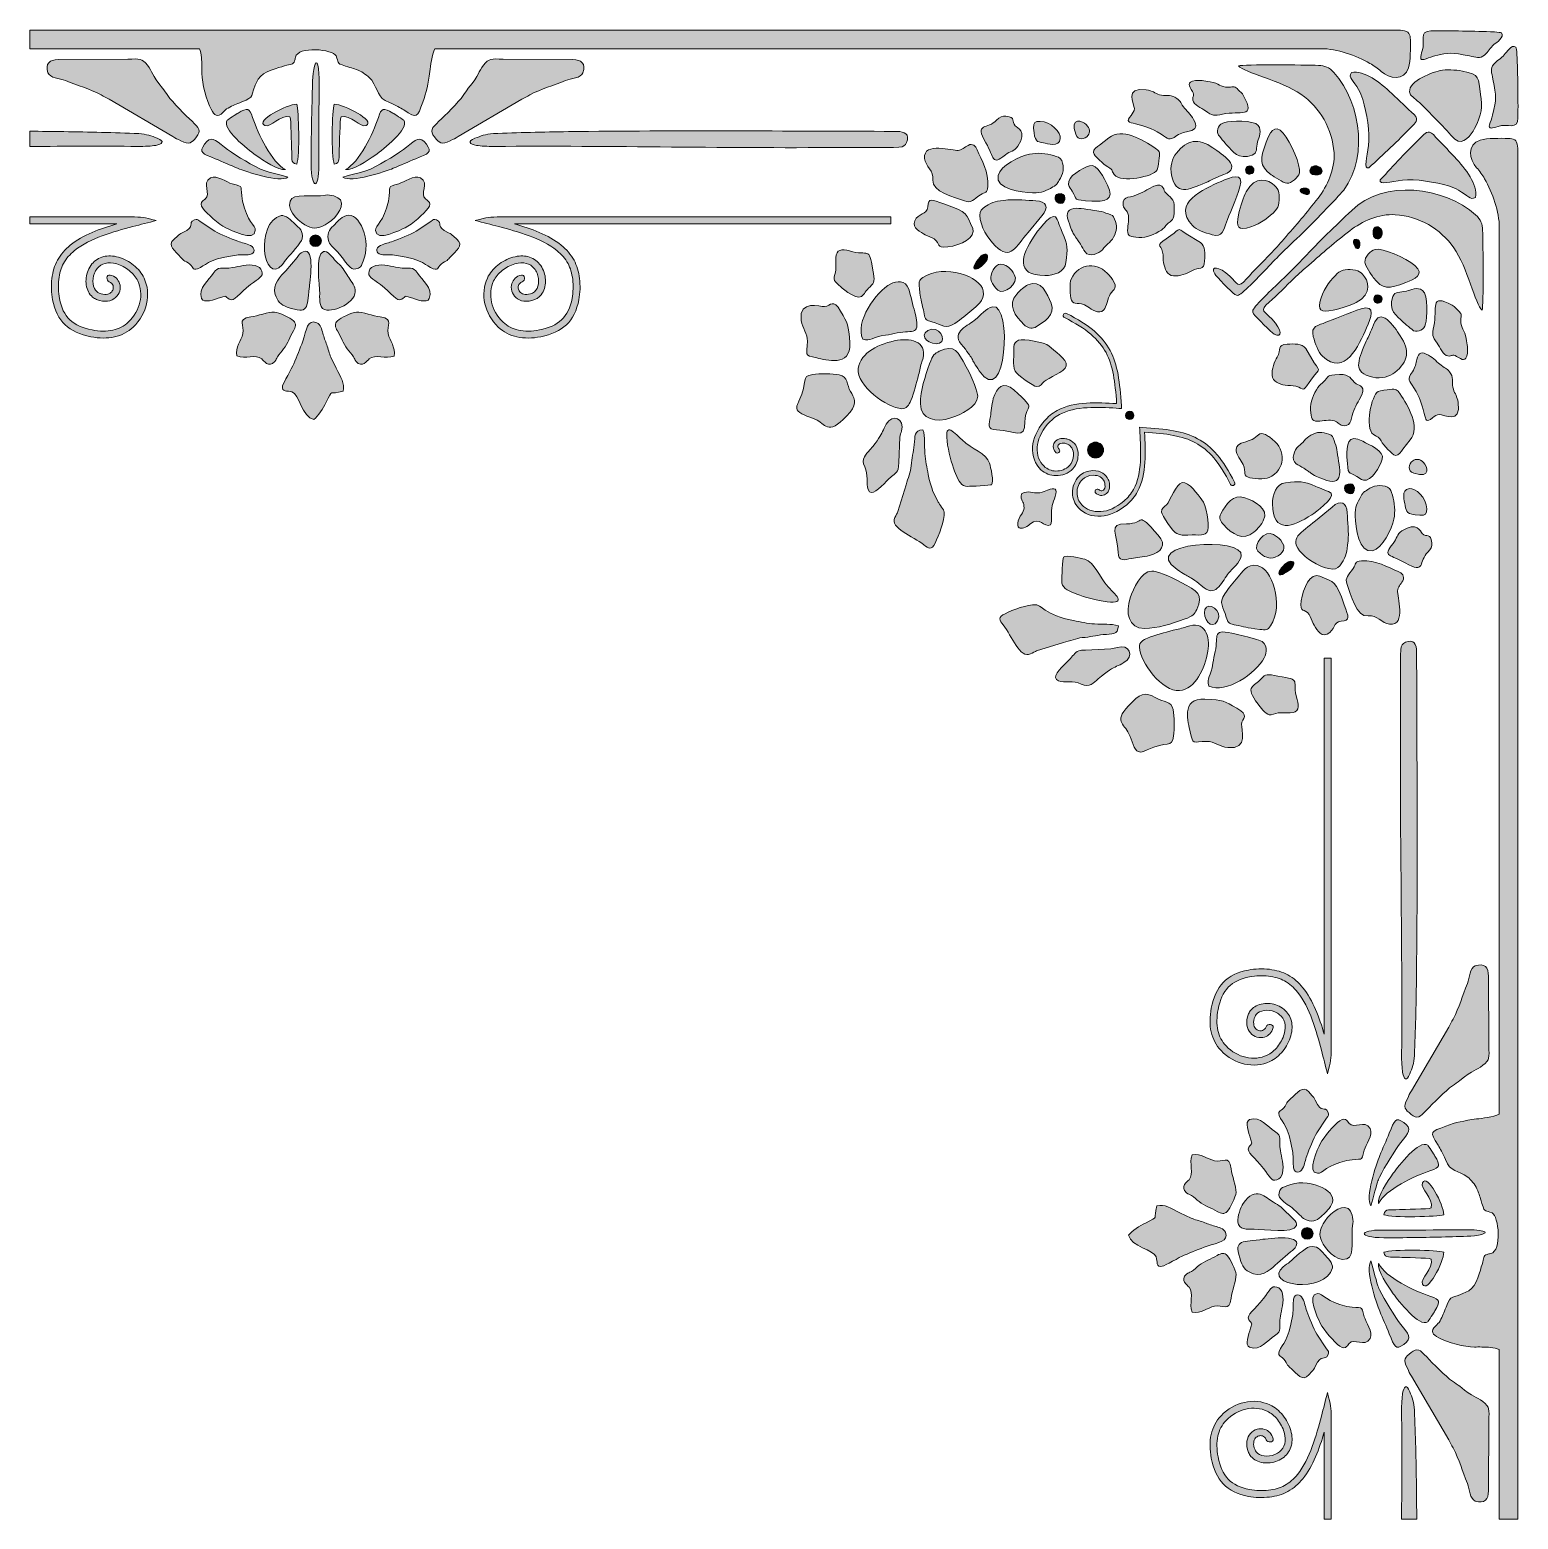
# Model space of a CAD drawing. Header units: inches. Extents: x -199 to 794, y -76 to 917.
import ezdxf

# ---------------------------------------------------------------- set-up
doc = ezdxf.new("R2010")
doc.units = ezdxf.units.IN
doc.header["$MEASUREMENT"] = 0
doc.layers.add('图层 1', color=7, linetype='Continuous')

# ---------------------------------------------------------------- blocks, each defined once
blk = doc.blocks.new('block 2')
at = {"layer": '图层 1', "true_color": 0xffffff}
h = blk.add_hatch(color=7, dxfattribs=at)
h.dxf.hatch_style = 2
edge = h.paths.add_edge_path()
edge.add_spline(control_points=[(-84.36, 898.83), (-83.93, 895.09), (-84, 891.04), (-84.04, 888.08), (-84.1, 881.56), (-81.01, 869.96), (-77.87, 864.27), (-75.67, 860.31), (-73.74, 858.39), (-69.85, 862.32), (-68.91, 863.27), (-68.08, 864.33), (-66.62, 865.15), (-63.33, 867.01), (-61.19, 867.67), (-57.52, 869.18), (-47.92, 873.14), (-52.96, 871.93), (-46.47, 884.37), (-43.62, 889.81), (-32.39, 892.07), (-29.03, 893.18), (-24.5, 894.69), (-23.21, 893.66), (-22.23, 896.63), (-22.04, 897.23), (-21.86, 897.98), (-21.67, 898.95), (-20.13, 906.67), (3.44, 904.38), (5.42, 899.85), (6.38, 897.67), (6.53, 896.49), (6.82, 895.72), (7.23, 894.59), (7.92, 894.33), (11.78, 893.08), (16.49, 891.55), (17.31, 891.68), (21.54, 889.72), (24.02, 888.56), (27.81, 885.69), (29.21, 883.72), (33.94, 877.06), (32.45, 872.15), (41.02, 868.74), (45.34, 867.03), (48.26, 865.31), (50.54, 863.85), (59.87, 857.86), (59.46, 858.89), (63.29, 869), (65.82, 875.69), (66.89, 881.14), (68.04, 889.47), (68.53, 892.96), (69.16, 900.77), (71.36, 904.72), (71.36, 904.72), (662.5, 904.72), (662.5, 904.72), (673.09, 904.72), (685.95, 900.08), (695.09, 894.9), (697.76, 893.38), (700.26, 891.64), (702.51, 889.6), (707.87, 884.72), (717.96, 882.78), (720.87, 891.93), (722.32, 896.54), (722.12, 905.51), (722.05, 910.69), (722.04, 912.26), (721.83, 913.84), (721.16, 914.95), (719.74, 917.32), (714.3, 917.03), (711.93, 917.03), (711.93, 917.03), (-198.87, 917.03), (-198.87, 917.03), (-198.87, 917.03), (-198.87, 904.72), (-198.87, 904.72), (-198.87, 904.72), (-85.7, 904.72), (-85.7, 904.72), (-85.03, 903.04), (-84.62, 900.99), (-84.36, 898.83)], knot_values=[0, 0, 0, 0, 1, 1, 1, 2, 2, 2, 3, 3, 3, 4, 4, 4, 5, 5, 5, 6, 6, 6, 7, 7, 7, 8, 8, 8, 9, 9, 9, 10, 10, 10, 11, 11, 11, 12, 12, 12, 13, 13, 13, 14, 14, 14, 15, 15, 15, 16, 16, 16, 17, 17, 17, 18, 18, 18, 19, 19, 19, 20, 20, 20, 21, 21, 21, 22, 22, 22, 23, 23, 23, 24, 24, 24, 25, 25, 25, 26, 26, 26, 27, 27, 27, 28, 28, 28, 29, 29, 29, 30, 30, 30, 30], degree=3, periodic=1)
h = blk.add_hatch(color=7, dxfattribs=at)
h.dxf.hatch_style = 2
edge = h.paths.add_edge_path()
edge.add_spline(control_points=[(731.18, 897.57), (733.33, 898.15), (734.97, 899.06), (737.49, 899.67), (749.08, 902.46), (749, 902.14), (761.54, 899.88), (765.78, 899.12), (768.34, 897.72), (771.63, 900.49), (773.91, 902.41), (775.43, 905.47), (777.79, 907.46), (779.54, 908.94), (785.17, 912.39), (782.79, 915.18), (782.47, 915.55), (780.6, 915.75), (778.1, 915.87), (764.61, 916.46), (749.17, 916.72), (735.74, 916.55), (727.36, 916.5), (732.12, 909.49), (730.05, 903.28), (728.77, 899.46), (728.09, 896.74), (731.18, 897.57)], knot_values=[0, 0, 0, 0, 1, 1, 1, 2, 2, 2, 3, 3, 3, 4, 4, 4, 5, 5, 5, 6, 6, 6, 7, 7, 7, 8, 8, 8, 9, 9, 9, 9], degree=3, periodic=1)
h = blk.add_hatch(color=7, dxfattribs=at)
h.dxf.hatch_style = 2
edge = h.paths.add_edge_path()
edge.add_spline(control_points=[(793.14, 900.94), (793.03, 903.43), (792.82, 905.31), (792.45, 905.63), (789.67, 908.01), (786.21, 902.38), (784.73, 900.62), (782.75, 898.26), (779.68, 896.74), (777.77, 894.46), (775, 891.18), (776.39, 888.61), (777.15, 884.38), (779.42, 871.83), (779.74, 871.92), (776.94, 860.32), (776.33, 857.81), (775.42, 856.16), (774.84, 854.02), (774.01, 850.92), (776.73, 851.62), (780.56, 852.89), (786.75, 854.95), (793.77, 850.19), (793.82, 858.58), (793.99, 872), (793.73, 887.44), (793.14, 900.94)], knot_values=[0, 0, 0, 0, 1, 1, 1, 2, 2, 2, 3, 3, 3, 4, 4, 4, 5, 5, 5, 6, 6, 6, 7, 7, 7, 8, 8, 8, 9, 9, 9, 9], degree=3, periodic=1)
h = blk.add_hatch(color=7, dxfattribs=at)
h.dxf.hatch_style = 2
edge = h.paths.add_edge_path()
edge.add_spline(control_points=[(-106.85, 873.47), (-108.04, 875.14), (-109.13, 876.94), (-110.23, 878.28), (-118.01, 887.73), (-116.68, 889.01), (-120.44, 893.77), (-124.27, 898.6), (-125.26, 897.79), (-133.51, 897.79), (-133.51, 897.79), (-179.97, 897.43), (-179.97, 897.43), (-185.63, 897.43), (-188.84, 894.91), (-186.73, 888.66), (-185.51, 885.05), (-178.83, 884.96), (-175.06, 883.42), (-166.48, 879.9), (-159.43, 878.24), (-151.27, 873.86), (-149.46, 872.88), (-147.64, 871.76), (-145.94, 870.99), (-145.94, 870.99), (-103.5, 846.19), (-103.5, 846.19), (-101.42, 844.55), (-100.59, 844.69), (-98.12, 843.36), (-92.3, 840.24), (-90.94, 841.87), (-87.75, 845.84), (-84.34, 850.09), (-85.74, 851.64), (-90.65, 856.31), (-94.81, 860.25), (-103.57, 868.88), (-106.85, 873.47)], knot_values=[0, 0, 0, 0, 1, 1, 1, 2, 2, 2, 3, 3, 3, 4, 4, 4, 5, 5, 5, 6, 6, 6, 7, 7, 7, 8, 8, 8, 9, 9, 9, 10, 10, 10, 11, 11, 11, 12, 12, 12, 13, 13, 13, 13], degree=3, periodic=1)
h = blk.add_hatch(color=7, dxfattribs=at)
h.dxf.hatch_style = 2
edge = h.paths.add_edge_path()
edge.add_spline(control_points=[(-5.98, 887.97), (-6.44, 899.06), (-9.05, 896.04), (-9.84, 888.08), (-10.45, 881.92), (-10.4, 874.98), (-10.59, 868.74), (-11.01, 854.97), (-11.19, 841.19), (-11.13, 827.59), (-11.06, 810.55), (-6, 810.14), (-6, 827.09), (-6.09, 839.16), (-6.02, 852.58), (-5.96, 865.57), (-5.92, 872.95), (-5.67, 880.62), (-5.98, 887.97)], knot_values=[0, 0, 0, 0, 1, 1, 1, 2, 2, 2, 3, 3, 3, 4, 4, 4, 5, 5, 5, 6, 6, 6, 6], degree=3, periodic=1)
h = blk.add_hatch(color=7, dxfattribs=at)
h.dxf.hatch_style = 2
edge = h.paths.add_edge_path()
edge.add_spline(control_points=[(116.91, 897.79), (108.65, 897.79), (107.68, 898.6), (103.85, 893.77), (100.07, 889.01), (101.41, 887.73), (93.63, 878.28), (92.53, 876.94), (91.44, 875.14), (90.25, 873.47), (86.96, 868.88), (78.22, 860.25), (74.05, 856.31), (69.12, 851.64), (67.74, 850.08), (71.14, 845.84), (74.34, 841.86), (75.7, 840.24), (81.52, 843.36), (83.99, 844.69), (84.81, 844.55), (86.91, 846.18), (86.91, 846.18), (129.34, 870.99), (129.34, 870.99), (131.03, 871.76), (132.86, 872.87), (134.68, 873.86), (142.83, 878.24), (149.88, 879.9), (158.45, 883.42), (162.22, 884.96), (168.91, 885.05), (170.12, 888.66), (172.24, 894.9), (169.03, 897.43), (163.37, 897.43), (163.37, 897.43), (116.91, 897.79), (116.91, 897.79)], knot_values=[0, 0, 0, 0, 1, 1, 1, 2, 2, 2, 3, 3, 3, 4, 4, 4, 5, 5, 5, 6, 6, 6, 7, 7, 7, 8, 8, 8, 9, 9, 9, 10, 10, 10, 11, 11, 11, 12, 12, 12, 13, 13, 13, 13], degree=3, periodic=1)
h = blk.add_hatch(color=7, dxfattribs=at)
h.dxf.hatch_style = 2
edge = h.paths.add_edge_path()
edge.add_spline(control_points=[(660.74, 893.57), (651.43, 893.95), (610.71, 894.31), (607.44, 893.22), (611.15, 888.66), (636.13, 883.44), (649.06, 874.34), (661.9, 865.3), (670.18, 851.18), (671.17, 835.26), (671.84, 824.5), (666.69, 813.03), (660.48, 805.04), (652.8, 795.16), (645.95, 787.03), (637.56, 777.68), (634.7, 774.22), (631.75, 771.01), (628.78, 767.91), (623.38, 762.27), (617.88, 756.97), (612.72, 751.13), (606.77, 744.38), (606.83, 748.17), (601.6, 753.03), (594.17, 759.94), (588.49, 760.05), (591.55, 754.53), (592.65, 752.59), (602.44, 742.82), (605.02, 740.81), (606.49, 739.66), (607.79, 739.99), (611.31, 743.16), (618.38, 749.55), (625.89, 757.99), (633.11, 765.31), (635.96, 768.22), (639.03, 771.14), (642.13, 774.06), (653.35, 784.62), (663.43, 795.18), (674.02, 806.26), (694.97, 827.39), (689.77, 868.18), (671.11, 888.83), (667.87, 892.41), (665.03, 893.39), (660.74, 893.57)], knot_values=[0, 0, 0, 0, 1, 1, 1, 2, 2, 2, 3, 3, 3, 4, 4, 4, 5, 5, 5, 6, 6, 6, 7, 7, 7, 8, 8, 8, 9, 9, 9, 10, 10, 10, 11, 11, 11, 12, 12, 12, 13, 13, 13, 14, 14, 14, 15, 15, 15, 16, 16, 16, 16], degree=3, periodic=1)
h = blk.add_hatch(color=7, dxfattribs=at)
h.dxf.hatch_style = 2
edge = h.paths.add_edge_path()
edge.add_spline(control_points=[(694.36, 825.3), (704.33, 834.41), (713.44, 842.83), (722.79, 852.63), (725.04, 854.98), (728.3, 857.02), (724.55, 860.72), (719.84, 865.35), (714.53, 870.32), (709.7, 874.8), (701.63, 882.3), (691.51, 890.46), (682.72, 888.8), (680.42, 885.16), (684.11, 883.61), (687.57, 877.4), (688.56, 875.62), (689.53, 873.46), (690.34, 870.76), (692.86, 862.35), (695.22, 848.46), (694.18, 840.15), (693.22, 832.47), (690.72, 824.07), (694.36, 825.3)], knot_values=[0, 0, 0, 0, 1, 1, 1, 2, 2, 2, 3, 3, 3, 4, 4, 4, 5, 5, 5, 6, 6, 6, 7, 7, 7, 8, 8, 8, 8], degree=3, periodic=1)
h = blk.add_hatch(color=7, dxfattribs=at)
h.dxf.hatch_style = 2
edge = h.paths.add_edge_path()
edge.add_spline(control_points=[(721.91, 874.53), (722.37, 873.42), (726.75, 869.91), (728.18, 868.75), (728.18, 868.75), (743.13, 853.63), (743.13, 853.63), (744.17, 852.45), (745.01, 851.56), (746.03, 850.51), (748, 848.46), (749.85, 845.96), (751.84, 844.29), (757.32, 839.68), (762.73, 847.19), (764.91, 851.48), (769.74, 860.99), (770.21, 865.72), (768.93, 874.25), (767.27, 885.28), (768.73, 887.54), (756.8, 889.75), (751.85, 890.67), (746.18, 890.93), (741.97, 890.06), (735.09, 888.64), (718.84, 881.86), (721.91, 874.53)], knot_values=[0, 0, 0, 0, 1, 1, 1, 2, 2, 2, 3, 3, 3, 4, 4, 4, 5, 5, 5, 6, 6, 6, 7, 7, 7, 8, 8, 8, 9, 9, 9, 9], degree=3, periodic=1)
h = blk.add_hatch(color=7, dxfattribs=at)
h.dxf.hatch_style = 2
edge = h.paths.add_edge_path()
edge.add_spline(control_points=[(538.62, 854.61), (546.33, 852.68), (548.51, 851.95), (555.76, 847.72), (560.74, 844.8), (560.69, 842.73), (566.38, 846.72), (569.44, 848.86), (572.06, 849.15), (574.61, 849.69), (579.52, 850.71), (579.98, 853.03), (577.42, 857.56), (575.61, 860.75), (572.42, 863.58), (570.71, 865.94), (568.29, 869.29), (568.93, 869.94), (565.06, 872.33), (561.77, 874.37), (558.44, 872.72), (554.75, 874.04), (551.69, 875.14), (550.14, 876.65), (545.92, 877.26), (530.79, 879.48), (537.97, 867.63), (537.95, 864.82), (537.92, 862.94), (536.85, 861.57), (535.76, 860.25), (532.19, 855.98), (534.13, 855.74), (538.62, 854.61)], knot_values=[0, 0, 0, 0, 1, 1, 1, 2, 2, 2, 3, 3, 3, 4, 4, 4, 5, 5, 5, 6, 6, 6, 7, 7, 7, 8, 8, 8, 9, 9, 9, 10, 10, 10, 11, 11, 11, 11], degree=3, periodic=1)
h = blk.add_hatch(color=7, dxfattribs=at)
h.dxf.hatch_style = 2
edge = h.paths.add_edge_path()
edge.add_spline(control_points=[(600.72, 879.04), (594.96, 878.86), (594.7, 881.77), (588.48, 882.62), (584.44, 883.18), (581.62, 883.9), (578.83, 883.46), (572.42, 882.46), (574.42, 880.06), (576.66, 876.21), (578.51, 873.02), (576.51, 873.47), (576.94, 870.42), (577.41, 867.17), (582.7, 865.2), (585.45, 863.21), (589.94, 859.96), (591.05, 859.82), (596.85, 861.07), (608.56, 863.6), (619.2, 857.77), (610.83, 873.28), (609.82, 875.14), (608.53, 875.91), (607.24, 877.33), (604.97, 879.88), (604.51, 879.16), (600.72, 879.04)], knot_values=[0, 0, 0, 0, 1, 1, 1, 2, 2, 2, 3, 3, 3, 4, 4, 4, 5, 5, 5, 6, 6, 6, 7, 7, 7, 8, 8, 8, 9, 9, 9, 9], degree=3, periodic=1)
h = blk.add_hatch(color=7, dxfattribs=at)
h.dxf.hatch_style = 2
edge = h.paths.add_edge_path()
edge.add_spline(control_points=[(-59.94, 861.75), (-60.85, 861.23), (-66.85, 857.37), (-67.18, 856.94), (-71.3, 851.59), (-53.02, 837.17), (-48.52, 833.95), (-42.52, 829.67), (-33.42, 823.76), (-28.27, 824.05), (-32.96, 826.48), (-37.54, 832.39), (-41.43, 839.16), (-45.19, 845.71), (-48.32, 853.08), (-50.29, 858.92), (-52.43, 865.26), (-53.52, 865.43), (-59.94, 861.75)], knot_values=[0, 0, 0, 0, 1, 1, 1, 2, 2, 2, 3, 3, 3, 4, 4, 4, 5, 5, 5, 6, 6, 6, 6], degree=3, periodic=1)
h = blk.add_hatch(color=7, dxfattribs=at)
h.dxf.hatch_style = 2
edge = h.paths.add_edge_path()
edge.add_spline(control_points=[(-42.05, 853.49), (-38.23, 851.88), (-31.78, 860.73), (-25.36, 859.31), (-24.47, 857.2), (-24.44, 840.54), (-24.19, 838.05), (-23.49, 831.21), (-25.49, 829.02), (-20.83, 827.65), (-18.58, 832.9), (-19.47, 864.12), (-20.81, 867.62), (-27.22, 867.93), (-48.76, 856.32), (-42.05, 853.49)], knot_values=[0, 0, 0, 0, 1, 1, 1, 2, 2, 2, 3, 3, 3, 4, 4, 4, 5, 5, 5, 5], degree=3, periodic=1)
h = blk.add_hatch(color=7, dxfattribs=at)
h.dxf.hatch_style = 2
edge = h.paths.add_edge_path()
edge.add_spline(control_points=[(4.2, 867.62), (2.86, 864.12), (1.98, 832.9), (4.23, 827.65), (8.89, 829.02), (6.89, 831.21), (7.58, 838.05), (7.84, 840.54), (7.88, 857.2), (8.75, 859.31), (15.17, 860.73), (21.63, 851.88), (25.45, 853.49), (32.15, 856.32), (10.62, 867.93), (4.2, 867.62)], knot_values=[0, 0, 0, 0, 1, 1, 1, 2, 2, 2, 3, 3, 3, 4, 4, 4, 5, 5, 5, 5], degree=3, periodic=1)
h = blk.add_hatch(color=7, dxfattribs=at)
h.dxf.hatch_style = 2
edge = h.paths.add_edge_path()
edge.add_spline(control_points=[(11.67, 824.05), (16.82, 823.76), (25.92, 829.67), (31.91, 833.95), (36.42, 837.18), (54.69, 851.6), (50.58, 856.94), (50.26, 857.37), (44.25, 861.23), (43.34, 861.75), (36.91, 865.43), (35.82, 865.26), (33.68, 858.92), (31.71, 853.08), (28.59, 845.71), (24.83, 839.16), (20.94, 832.39), (16.36, 826.48), (11.67, 824.05)], knot_values=[0, 0, 0, 0, 1, 1, 1, 2, 2, 2, 3, 3, 3, 4, 4, 4, 5, 5, 5, 6, 6, 6, 6], degree=3, periodic=1)
h = blk.add_hatch(color=7, dxfattribs=at)
h.dxf.hatch_style = 2
edge = h.paths.add_edge_path()
edge.add_spline(control_points=[(458.53, 853.23), (455.54, 856.38), (459.36, 858.91), (452.28, 859.6), (450.01, 859.82), (447.99, 859.24), (446.1, 857.12), (440.22, 850.58), (430.82, 855.84), (438.97, 841.86), (444.57, 832.25), (442.72, 826.36), (451.9, 833.84), (455.3, 836.62), (457.96, 836.14), (460.26, 839.69), (466.91, 849.9), (459.72, 851.98), (458.53, 853.23)], knot_values=[0, 0, 0, 0, 1, 1, 1, 2, 2, 2, 3, 3, 3, 4, 4, 4, 5, 5, 5, 6, 6, 6, 6], degree=3, periodic=1)
h = blk.add_hatch(color=7, dxfattribs=at)
h.dxf.hatch_style = 2
edge = h.paths.add_edge_path()
edge.add_spline(control_points=[(477.29, 841.93), (480.05, 841.43), (487.7, 838.78), (488.55, 844.75), (489.09, 848.59), (482.36, 856.25), (475.03, 856.25), (471.65, 856.25), (470.49, 855.55), (470.76, 851.79), (471.43, 842.35), (472.79, 842.75), (477.29, 841.93)], knot_values=[0, 0, 0, 0, 1, 1, 1, 2, 2, 2, 3, 3, 3, 4, 4, 4, 4], degree=3, periodic=1)
h = blk.add_hatch(color=7, dxfattribs=at)
h.dxf.hatch_style = 2
edge = h.paths.add_edge_path()
edge.add_spline(control_points=[(507.08, 846.99), (508.4, 848.8), (508.58, 851.47), (505.89, 854.15), (503.7, 856.35), (494.75, 860.12), (498.81, 847.61), (500.19, 843.35), (504.92, 844), (507.08, 846.99)], knot_values=[0, 0, 0, 0, 1, 1, 1, 2, 2, 2, 3, 3, 3, 3], degree=3, periodic=1)
h = blk.add_hatch(color=7, dxfattribs=at)
h.dxf.hatch_style = 2
edge = h.paths.add_edge_path()
edge.add_spline(control_points=[(598.34, 855.56), (594.21, 854.5), (592.55, 850.66), (593.81, 847.57), (594.04, 846.98), (598.94, 841.12), (599.75, 840.3), (603.58, 836.44), (607.34, 830.16), (616.54, 833.73), (620.26, 835.18), (619.03, 838.26), (620.19, 842.7), (620.94, 845.55), (623.23, 850.05), (620.63, 853.56), (617.83, 857.35), (601.55, 856.38), (598.34, 855.56)], knot_values=[0, 0, 0, 0, 1, 1, 1, 2, 2, 2, 3, 3, 3, 4, 4, 4, 5, 5, 5, 6, 6, 6, 6], degree=3, periodic=1)
h = blk.add_hatch(color=7, dxfattribs=at)
h.dxf.hatch_style = 2
edge = h.paths.add_edge_path()
edge.add_spline(control_points=[(639.6, 815.02), (642.96, 814.79), (647.24, 818.76), (648.03, 821.86), (649.09, 826.81), (642.59, 842.03), (637.22, 848.44), (631.47, 855.29), (627.98, 847.92), (625.89, 842.41), (621.49, 830.87), (621.2, 826.93), (629.26, 820.64), (630.87, 819.39), (637.5, 815.16), (639.6, 815.02)], knot_values=[0, 0, 0, 0, 1, 1, 1, 2, 2, 2, 3, 3, 3, 4, 4, 4, 5, 5, 5, 5], degree=3, periodic=1)
h = blk.add_hatch(color=7, dxfattribs=at)
h.dxf.hatch_style = 2
edge = h.paths.add_edge_path()
edge.add_spline(control_points=[(-113.86, 844.95), (-117.68, 846.47), (-120.8, 847.77), (-126.19, 848.1), (-142.59, 848.78), (-159.31, 849.18), (-176.2, 849.4), (-183.75, 849.5), (-191.31, 849.58), (-198.87, 849.65), (-198.87, 849.65), (-198.87, 839.5), (-198.87, 839.5), (-174.5, 839.66), (-150.49, 839.73), (-127.14, 839.53), (-122.05, 839.48), (-117.74, 839.77), (-114.89, 840.24), (-110.45, 840.96), (-108.46, 842.81), (-113.86, 844.95)], knot_values=[0, 0, 0, 0, 1, 1, 1, 2, 2, 2, 3, 3, 3, 4, 4, 4, 5, 5, 5, 6, 6, 6, 7, 7, 7, 7], degree=3, periodic=1)
h = blk.add_hatch(color=7, dxfattribs=at)
h.dxf.hatch_style = 2
edge = h.paths.add_edge_path()
edge.add_spline(control_points=[(-26.65, 819.06), (-26.84, 819.18), (-40.12, 822.67), (-42.58, 823.47), (-43.48, 823.77), (-44.62, 824.25), (-45.93, 824.87), (-52.82, 828.15), (-64.26, 835.3), (-69.02, 839.11), (-75.4, 844.19), (-78.01, 846.96), (-82.33, 840.96), (-86.35, 835.37), (-83.73, 834.88), (-75.19, 831.32), (-69.9, 829.12), (-65.24, 827.09), (-60.22, 824.96), (-54.6, 822.59), (-31.98, 815.14), (-26.65, 819.06)], knot_values=[0, 0, 0, 0, 1, 1, 1, 2, 2, 2, 3, 3, 3, 4, 4, 4, 5, 5, 5, 6, 6, 6, 7, 7, 7, 7], degree=3, periodic=1)
h = blk.add_hatch(color=7, dxfattribs=at)
h.dxf.hatch_style = 2
edge = h.paths.add_edge_path()
edge.add_spline(control_points=[(58.59, 831.33), (67.12, 834.88), (69.74, 835.37), (65.73, 840.96), (61.41, 846.96), (58.79, 844.19), (52.42, 839.11), (47.65, 835.3), (36.21, 828.15), (29.32, 824.87), (28.02, 824.25), (26.88, 823.77), (25.98, 823.47), (23.51, 822.67), (10.22, 819.18), (10.04, 819.07), (15.38, 815.14), (38, 822.59), (43.62, 824.96), (48.64, 827.09), (53.29, 829.12), (58.59, 831.33)], knot_values=[0, 0, 0, 0, 1, 1, 1, 2, 2, 2, 3, 3, 3, 4, 4, 4, 5, 5, 5, 6, 6, 6, 7, 7, 7, 7], degree=3, periodic=1)
h = blk.add_hatch(color=7, dxfattribs=at)
h.dxf.hatch_style = 2
edge = h.paths.add_edge_path()
edge.add_spline(control_points=[(111.34, 839.53), (187.21, 840.16), (269.88, 838.08), (350.6, 838.88), (355.4, 838.93), (380.03, 838.41), (382.99, 839.32), (384.77, 839.88), (386.04, 841.17), (386.59, 843.98), (387.61, 849.11), (382.69, 849.54), (377.91, 849.56), (305.73, 849.72), (232.48, 850.34), (160.4, 849.4), (143.5, 849.18), (126.79, 848.78), (110.38, 848.1), (105.01, 847.76), (101.88, 846.47), (98.06, 844.95), (92.66, 842.81), (94.64, 840.96), (99.08, 840.24), (101.93, 839.77), (106.24, 839.48), (111.34, 839.53)], knot_values=[0, 0, 0, 0, 1, 1, 1, 2, 2, 2, 3, 3, 3, 4, 4, 4, 5, 5, 5, 6, 6, 6, 7, 7, 7, 8, 8, 8, 9, 9, 9, 9], degree=3, periodic=1)
h = blk.add_hatch(color=7, dxfattribs=at)
h.dxf.hatch_style = 2
edge = h.paths.add_edge_path()
edge.add_spline(control_points=[(520.9, 845.2), (520.9, 845.2), (514.79, 840.35), (514.79, 840.35), (513.26, 839.24), (510.3, 837.8), (510.63, 835.43), (510.97, 833.08), (517.67, 827.54), (520.24, 825.85), (524.6, 823.02), (522.07, 824.13), (524.5, 820.8), (528.94, 814.69), (551.07, 819.51), (553.14, 823.86), (553.98, 825.61), (554.2, 829.68), (554.53, 831.77), (555.18, 835.92), (554.43, 836.62), (551.85, 838.35), (543.44, 844.02), (529.77, 852.22), (520.9, 845.2)], knot_values=[0, 0, 0, 0, 1, 1, 1, 2, 2, 2, 3, 3, 3, 4, 4, 4, 5, 5, 5, 6, 6, 6, 7, 7, 7, 8, 8, 8, 8], degree=3, periodic=1)
h = blk.add_hatch(color=7, dxfattribs=at)
h.dxf.hatch_style = 2
edge = h.paths.add_edge_path()
edge.add_spline(control_points=[(565.99, 835.07), (563.29, 831.64), (561.48, 826.13), (562.78, 820.27), (565.77, 806.75), (573.54, 810.4), (585.29, 815.2), (587.91, 816.26), (588.08, 816.99), (591.18, 818.06), (593.92, 819), (594.73, 819.82), (597.71, 820.85), (610.5, 825.31), (596.63, 834.39), (590.41, 838.63), (580.68, 845.25), (573.11, 844.07), (565.99, 835.07)], knot_values=[0, 0, 0, 0, 1, 1, 1, 2, 2, 2, 3, 3, 3, 4, 4, 4, 5, 5, 5, 6, 6, 6, 6], degree=3, periodic=1)
h = blk.add_hatch(color=7, dxfattribs=at)
h.dxf.hatch_style = 2
edge = h.paths.add_edge_path()
edge.add_spline(control_points=[(737.41, 847.38), (733.71, 851.14), (731.67, 847.87), (729.32, 845.62), (719.53, 836.27), (711.1, 827.16), (701.99, 817.19), (700.76, 813.56), (709.16, 816.06), (716.84, 817.01), (725.16, 818.05), (739.05, 815.69), (747.46, 813.17), (750.16, 812.37), (752.32, 811.39), (754.09, 810.41), (760.31, 806.94), (761.86, 803.25), (765.49, 805.56), (767.16, 814.34), (758.99, 824.45), (751.51, 832.53), (747.01, 837.37), (742.05, 842.68), (737.41, 847.38)], knot_values=[0, 0, 0, 0, 1, 1, 1, 2, 2, 2, 3, 3, 3, 4, 4, 4, 5, 5, 5, 6, 6, 6, 7, 7, 7, 8, 8, 8, 8], degree=3, periodic=1)
h = blk.add_hatch(color=7, dxfattribs=at)
h.dxf.hatch_style = 2
edge = h.paths.add_edge_path()
edge.add_spline(control_points=[(791.65, 843.99), (790.54, 844.66), (788.96, 844.87), (787.38, 844.89), (782.21, 844.95), (773.23, 845.15), (768.63, 843.69), (759.46, 840.79), (761.41, 830.71), (766.29, 825.34), (768.33, 823.1), (770.07, 820.6), (771.59, 817.92), (776.78, 808.78), (781.41, 795.92), (781.41, 785.33), (781.41, 785.33), (781.41, 194.19), (781.41, 194.19), (777.47, 191.99), (769.65, 191.36), (766.17, 190.88), (757.83, 189.72), (752.38, 188.66), (745.69, 186.12), (735.58, 182.3), (734.56, 182.7), (740.55, 173.36), (742, 171.09), (743.72, 168.17), (745.44, 163.85), (748.84, 155.29), (753.76, 156.77), (760.42, 152.04), (762.38, 150.64), (765.26, 146.86), (766.41, 144.38), (768.37, 140.15), (768.24, 139.32), (769.77, 134.62), (771.03, 130.75), (771.28, 130.07), (772.42, 129.64), (773.18, 129.37), (774.36, 129.21), (776.54, 128.26), (781.06, 126.28), (783.37, 102.7), (775.64, 101.17), (774.68, 100.98), (773.92, 100.8), (773.33, 100.6), (770.36, 99.62), (771.38, 98.32), (769.88, 93.81), (768.76, 90.45), (766.49, 79.21), (761.06, 76.37), (748.63, 69.88), (749.84, 74.91), (745.88, 65.31), (744.36, 61.64), (743.71, 59.51), (741.84, 56.21), (741.03, 54.76), (739.96, 53.93), (739.02, 52.99), (735.08, 49.09), (737, 47.16), (740.97, 44.98), (746.65, 41.82), (758.26, 38.73), (764.77, 38.8), (767.73, 38.83), (771.78, 38.9), (775.53, 38.48), (777.67, 38.22), (779.73, 37.81), (781.41, 37.13), (781.41, 37.13), (781.41, -76.04), (781.41, -76.04), (781.41, -76.04), (793.72, -76.04), (793.72, -76.04), (793.72, -76.04), (793.72, 834.75), (793.72, 834.75), (793.72, 837.12), (794.02, 842.57), (791.65, 843.99)], knot_values=[0, 0, 0, 0, 1, 1, 1, 2, 2, 2, 3, 3, 3, 4, 4, 4, 5, 5, 5, 6, 6, 6, 7, 7, 7, 8, 8, 8, 9, 9, 9, 10, 10, 10, 11, 11, 11, 12, 12, 12, 13, 13, 13, 14, 14, 14, 15, 15, 15, 16, 16, 16, 17, 17, 17, 18, 18, 18, 19, 19, 19, 20, 20, 20, 21, 21, 21, 22, 22, 22, 23, 23, 23, 24, 24, 24, 25, 25, 25, 26, 26, 26, 27, 27, 27, 28, 28, 28, 29, 29, 29, 30, 30, 30, 30], degree=3, periodic=1)
h = blk.add_hatch(color=7, dxfattribs=at)
h.dxf.hatch_style = 2
edge = h.paths.add_edge_path()
edge.add_spline(control_points=[(427.02, 840.25), (424.58, 838.92), (422.72, 837.18), (420.33, 836.82), (417.3, 836.36), (396.94, 843.09), (398, 831.54), (398.51, 826.07), (404.53, 823.47), (403.55, 817.13), (402.35, 809.52), (418.48, 805.39), (424.58, 803.15), (429.17, 801.46), (430.58, 804.17), (435.27, 807.26), (438.26, 809.23), (440, 808.15), (440.27, 812.83), (440.84, 822.43), (435.97, 830.54), (433.19, 837.17), (432.13, 839.71), (430.09, 841.92), (427.02, 840.25)], knot_values=[0, 0, 0, 0, 1, 1, 1, 2, 2, 2, 3, 3, 3, 4, 4, 4, 5, 5, 5, 6, 6, 6, 7, 7, 7, 8, 8, 8, 8], degree=3, periodic=1)
h = blk.add_hatch(color=7, dxfattribs=at)
h.dxf.hatch_style = 2
edge = h.paths.add_edge_path()
edge.add_spline(control_points=[(447.02, 820.14), (444.88, 811.22), (462.86, 808.63), (470.12, 808.56), (476.63, 808.49), (478.92, 809.84), (483.58, 812.52), (486.69, 814.31), (485.94, 814.31), (487.87, 816.98), (490.37, 820.45), (491.47, 825.9), (489.5, 830.09), (488.4, 832.42), (486.55, 832.59), (484.04, 833.37), (479.24, 834.88), (473.19, 835.46), (468.05, 834.35), (461.51, 832.92), (448.65, 827), (447.02, 820.14)], knot_values=[0, 0, 0, 0, 1, 1, 1, 2, 2, 2, 3, 3, 3, 4, 4, 4, 5, 5, 5, 6, 6, 6, 7, 7, 7, 7], degree=3, periodic=1)
h = blk.add_hatch(color=7, dxfattribs=at)
h.dxf.hatch_style = 2
edge = h.paths.add_edge_path()
edge.add_spline(control_points=[(494.07, 814.07), (494.49, 812.13), (495.68, 811.2), (496.52, 809.77), (500.12, 803.69), (496.45, 803.89), (509.49, 803.08), (517.44, 802.58), (525.47, 803.64), (520.03, 813.59), (517.77, 817.71), (513.47, 828.53), (508, 826.6), (503.53, 825.02), (492.88, 819.56), (494.07, 814.07)], knot_values=[0, 0, 0, 0, 1, 1, 1, 2, 2, 2, 3, 3, 3, 4, 4, 4, 5, 5, 5, 5], degree=3, periodic=1)
h = blk.add_hatch(color=7, dxfattribs=at)
h.dxf.hatch_style = 2
edge = h.paths.add_edge_path()
edge.add_spline(control_points=[(615.08, 820.92), (620.06, 821.46), (617.22, 828.18), (613.5, 826.21), (611.03, 824.9), (612.15, 820.6), (615.08, 820.92)], knot_values=[0, 0, 0, 0, 1, 1, 1, 2, 2, 2, 2], degree=3, periodic=1)
h = blk.add_hatch(color=7, dxfattribs=at)
h.dxf.hatch_style = 2
edge = h.paths.add_edge_path()
edge.add_spline(control_points=[(660.53, 826.23), (659.16, 826.68), (658.22, 826.7), (657.45, 826.43), (654.39, 825.38), (653.72, 820.94), (658.38, 820.57), (665.05, 820.04), (663.78, 825.16), (660.53, 826.23)], knot_values=[0, 0, 0, 0, 1, 1, 1, 2, 2, 2, 3, 3, 3, 3], degree=3, periodic=1)
h = blk.add_hatch(color=7, dxfattribs=at)
h.dxf.hatch_style = 2
edge = h.paths.add_edge_path()
edge.add_spline(control_points=[(-83.52, 798.38), (-80.75, 794.61), (-72.75, 787.58), (-68.16, 785.32), (-65.07, 783.81), (-48.84, 775.67), (-48.44, 783.39), (-48.23, 787.37), (-54.05, 789.12), (-56.94, 803.1), (-59.15, 813.83), (-54.97, 812.26), (-63.95, 814.63), (-67.2, 815.49), (-74.2, 820.7), (-78.3, 818.49), (-84.68, 815.06), (-77.46, 807.89), (-81.82, 804.35), (-81.82, 804.35), (-86.49, 802.4), (-83.52, 798.38)], knot_values=[0, 0, 0, 0, 1, 1, 1, 2, 2, 2, 3, 3, 3, 4, 4, 4, 5, 5, 5, 6, 6, 6, 7, 7, 7, 7], degree=3, periodic=1)
h = blk.add_hatch(color=7, dxfattribs=at)
h.dxf.hatch_style = 2
edge = h.paths.add_edge_path()
edge.add_spline(control_points=[(51.55, 785.32), (56.14, 787.58), (64.14, 794.62), (66.92, 798.38), (69.89, 802.4), (65.22, 804.35), (65.22, 804.35), (60.86, 807.89), (68.07, 815.06), (61.7, 818.49), (57.58, 820.71), (50.61, 815.49), (47.35, 814.64), (38.36, 812.27), (42.56, 813.83), (40.33, 803.1), (37.45, 789.12), (31.63, 787.37), (31.84, 783.4), (32.24, 775.67), (48.47, 783.81), (51.55, 785.32)], knot_values=[0, 0, 0, 0, 1, 1, 1, 2, 2, 2, 3, 3, 3, 4, 4, 4, 5, 5, 5, 6, 6, 6, 7, 7, 7, 7], degree=3, periodic=1)
h = blk.add_hatch(color=7, dxfattribs=at)
h.dxf.hatch_style = 2
edge = h.paths.add_edge_path()
edge.add_spline(control_points=[(558.37, 809.3), (557.05, 810.98), (557.52, 817.12), (547.7, 811.26), (544.23, 809.19), (540.24, 807.06), (535.43, 806), (532.97, 805.46), (531.08, 805.13), (530.59, 802.47), (529.88, 798.57), (531.94, 797.9), (533.06, 796), (534.99, 792.63), (533.79, 788.85), (533.52, 784.99), (533.19, 780.08), (534.12, 779.56), (539, 778.9), (544.3, 778.18), (549.41, 779.89), (554.35, 782.72), (557.05, 784.27), (557.28, 784.77), (559.06, 786.76), (563.69, 791.89), (564.15, 788.39), (564.6, 798.12), (564.91, 805.16), (561.41, 805.42), (558.37, 809.3)], knot_values=[0, 0, 0, 0, 1, 1, 1, 2, 2, 2, 3, 3, 3, 4, 4, 4, 5, 5, 5, 6, 6, 6, 7, 7, 7, 8, 8, 8, 9, 9, 9, 10, 10, 10, 10], degree=3, periodic=1)
h = blk.add_hatch(color=7, dxfattribs=at)
h.dxf.hatch_style = 2
edge = h.paths.add_edge_path()
edge.add_spline(control_points=[(599.39, 789.08), (600.75, 792.53), (606.08, 805.2), (608.41, 812.54), (611.68, 822.83), (601.58, 818.84), (595.77, 816.22), (584.09, 810.96), (562.58, 801.7), (576.78, 786.71), (579.44, 783.9), (585.06, 781.94), (589.87, 780.61), (596.94, 778.68), (597.38, 783.97), (599.39, 789.08)], knot_values=[0, 0, 0, 0, 1, 1, 1, 2, 2, 2, 3, 3, 3, 4, 4, 4, 5, 5, 5, 5], degree=3, periodic=1)
h = blk.add_hatch(color=7, dxfattribs=at)
h.dxf.hatch_style = 2
edge = h.paths.add_edge_path()
edge.add_spline(control_points=[(612.58, 809.22), (611.05, 806.23), (608.58, 799.73), (607.45, 793.86), (605.88, 785.82), (606.67, 782.89), (615.76, 785.81), (622.12, 787.86), (628.54, 793.03), (631.87, 796.49), (634.81, 799.55), (634.98, 803.99), (634.22, 808.81), (633.88, 810.99), (632.62, 812.2), (631.43, 813.5), (627.82, 817.4), (618.28, 820.4), (612.58, 809.22)], knot_values=[0, 0, 0, 0, 1, 1, 1, 2, 2, 2, 3, 3, 3, 4, 4, 4, 5, 5, 5, 6, 6, 6, 6], degree=3, periodic=1)
h = blk.add_hatch(color=7, dxfattribs=at)
h.dxf.hatch_style = 2
edge = h.paths.add_edge_path()
edge.add_spline(control_points=[(765.52, 793.95), (744.88, 812.61), (704.09, 817.81), (682.96, 796.86), (671.87, 786.26), (661.31, 776.18), (650.76, 764.97), (647.84, 761.86), (644.92, 758.8), (642, 755.94), (634.69, 748.73), (626.25, 741.21), (619.86, 734.15), (616.68, 730.63), (616.35, 729.33), (617.51, 727.86), (619.51, 725.28), (629.28, 715.48), (631.22, 714.4), (636.74, 711.33), (636.64, 717.01), (629.73, 724.45), (624.86, 729.68), (621.07, 729.6), (627.82, 735.56), (633.67, 740.72), (638.96, 746.22), (644.6, 751.62), (647.7, 754.59), (650.91, 757.54), (654.37, 760.39), (663.74, 768.78), (671.85, 775.64), (681.74, 783.32), (689.73, 789.52), (701.19, 794.68), (711.95, 794.01), (727.88, 793.02), (742, 784.74), (751.04, 771.9), (760.14, 758.96), (765.35, 733.98), (769.92, 730.27), (771, 733.56), (770.64, 774.27), (770.27, 783.57), (770.09, 787.87), (769.11, 790.71), (765.52, 793.95)], knot_values=[0, 0, 0, 0, 1, 1, 1, 2, 2, 2, 3, 3, 3, 4, 4, 4, 5, 5, 5, 6, 6, 6, 7, 7, 7, 8, 8, 8, 9, 9, 9, 10, 10, 10, 11, 11, 11, 12, 12, 12, 13, 13, 13, 14, 14, 14, 15, 15, 15, 16, 16, 16, 16], degree=3, periodic=1)
h = blk.add_hatch(color=7, dxfattribs=at)
h.dxf.hatch_style = 2
edge = h.paths.add_edge_path()
edge.add_spline(control_points=[(-25.27, 802.92), (-27.4, 795.58), (-18.08, 788.42), (-13.63, 786.28), (-9.05, 784.09), (-5.72, 785.18), (-1.83, 787.21), (3.33, 789.91), (11.59, 798.42), (8.29, 803.83), (6.96, 806), (1.51, 807.68), (-1.69, 807.01), (-9.96, 805.27), (-23.49, 809.02), (-25.27, 802.92)], knot_values=[0, 0, 0, 0, 1, 1, 1, 2, 2, 2, 3, 3, 3, 4, 4, 4, 5, 5, 5, 5], degree=3, periodic=1)
h = blk.add_hatch(color=7, dxfattribs=at)
h.dxf.hatch_style = 2
edge = h.paths.add_edge_path()
edge.add_spline(control_points=[(404.46, 777.81), (409.05, 774.74), (404.96, 771.47), (413.54, 772.53), (422.16, 773.58), (432.76, 778.91), (430.13, 784.89), (425.84, 794.69), (427.35, 795.66), (410.94, 801.25), (402.62, 804.08), (400.56, 805.68), (400.08, 799.21), (399.67, 793.78), (393.85, 795.33), (391.45, 789.83), (389.34, 785.05), (395.75, 782.24), (398.48, 780.58), (400.45, 779.38), (402.76, 778.94), (404.46, 777.81)], knot_values=[0, 0, 0, 0, 1, 1, 1, 2, 2, 2, 3, 3, 3, 4, 4, 4, 5, 5, 5, 6, 6, 6, 7, 7, 7, 7], degree=3, periodic=1)
h = blk.add_hatch(color=7, dxfattribs=at)
h.dxf.hatch_style = 2
edge = h.paths.add_edge_path()
edge.add_spline(control_points=[(487.19, 807.95), (483.29, 807.07), (485.24, 801.42), (488.69, 801.42), (492.6, 801.42), (493.24, 809.32), (487.19, 807.95)], knot_values=[0, 0, 0, 0, 1, 1, 1, 2, 2, 2, 2], degree=3, periodic=1)
h = blk.add_hatch(color=7, dxfattribs=at)
h.dxf.hatch_style = 2
edge = h.paths.add_edge_path()
edge.add_spline(control_points=[(654.86, 809.52), (654.71, 810.91), (653.07, 811.74), (651.56, 811.74), (648.57, 811.74), (646.82, 809.57), (650.99, 807.86), (652.97, 807.04), (655.16, 806.78), (654.86, 809.52)], knot_values=[0, 0, 0, 0, 1, 1, 1, 2, 2, 2, 3, 3, 3, 3], degree=3, periodic=1)
h = blk.add_hatch(color=7, dxfattribs=at)
h.dxf.hatch_style = 2
edge = h.paths.add_edge_path()
edge.add_spline(control_points=[(23.44, 763.03), (29.49, 776.1), (20.78, 796.53), (12.34, 793.41), (8.3, 791.92), (6.01, 789.02), (3.65, 786.64), (1.02, 784), (-1.21, 781.07), (0.69, 775.98), (1.68, 773.29), (4, 771.94), (7.73, 767.72), (10.59, 764.48), (11.55, 761.8), (14.84, 758.98), (16.35, 757.67), (18, 757.2), (20.41, 758.38), (22.71, 759.5), (22.26, 760.48), (23.44, 763.03)], knot_values=[0, 0, 0, 0, 1, 1, 1, 2, 2, 2, 3, 3, 3, 4, 4, 4, 5, 5, 5, 6, 6, 6, 7, 7, 7, 7], degree=3, periodic=1)
h = blk.add_hatch(color=7, dxfattribs=at)
h.dxf.hatch_style = 2
edge = h.paths.add_edge_path()
edge.add_spline(control_points=[(467.02, 782.07), (467.02, 782.07), (476.15, 793.16), (476.15, 793.16), (481.39, 799.13), (479.19, 802.95), (472.3, 803.24), (466.93, 803.47), (458.51, 804.43), (453.65, 803.82), (445.35, 802.79), (444.38, 803.19), (438.28, 799.31), (436.27, 798.04), (434.69, 796.12), (434.82, 793.64), (435.26, 785.83), (440.07, 778.39), (445.2, 773.18), (455.38, 762.84), (459.06, 773.2), (467.02, 782.07)], knot_values=[0, 0, 0, 0, 1, 1, 1, 2, 2, 2, 3, 3, 3, 4, 4, 4, 5, 5, 5, 6, 6, 6, 7, 7, 7, 7], degree=3, periodic=1)
h = blk.add_hatch(color=7, dxfattribs=at)
h.dxf.hatch_style = 2
edge = h.paths.add_edge_path()
edge.add_spline(control_points=[(478.31, 753.42), (484.42, 753.42), (491.58, 755.59), (492.35, 762.11), (493.44, 771.5), (493.77, 773.53), (489.87, 782.34), (488.85, 784.62), (486.55, 791.23), (485.41, 792.65), (481.77, 794.69), (472.58, 781.88), (471.07, 779.66), (462.68, 767.25), (458.01, 753.42), (478.31, 753.42)], knot_values=[0, 0, 0, 0, 1, 1, 1, 2, 2, 2, 3, 3, 3, 4, 4, 4, 5, 5, 5, 5], degree=3, periodic=1)
h = blk.add_hatch(color=7, dxfattribs=at)
h.dxf.hatch_style = 2
edge = h.paths.add_edge_path()
edge.add_spline(control_points=[(493.98, 789.73), (495.81, 784.53), (496.08, 782.97), (498.92, 778.81), (499.54, 777.88), (499.86, 777.67), (500.55, 776.62), (501.24, 775.59), (501.31, 775.33), (502.03, 774.26), (503.05, 772.73), (504.12, 770.54), (505.1, 769.14), (507.79, 765.28), (514.58, 768.24), (516.69, 770.66), (518.29, 772.52), (518.64, 773.09), (520.37, 774.6), (521.62, 775.7), (523.11, 777.09), (524.13, 779.04), (526.38, 783.28), (526.6, 786.51), (524.75, 790.98), (523.66, 793.6), (523.42, 793.52), (520.6, 794.49), (518.39, 795.25), (516.62, 796.01), (514.32, 796.35), (511.29, 796.81), (502.05, 798.29), (499.62, 798.29), (493.74, 798.29), (492.02, 795.26), (493.98, 789.73)], knot_values=[0, 0, 0, 0, 1, 1, 1, 2, 2, 2, 3, 3, 3, 4, 4, 4, 5, 5, 5, 6, 6, 6, 7, 7, 7, 8, 8, 8, 9, 9, 9, 10, 10, 10, 11, 11, 11, 12, 12, 12, 12], degree=3, periodic=1)
h = blk.add_hatch(color=7, dxfattribs=at)
h.dxf.hatch_style = 2
edge = h.paths.add_edge_path()
edge.add_spline(control_points=[(-176.41, 761.41), (-175.5, 763.06), (-174.4, 764.6), (-173.17, 766.03), (-171.92, 767.48), (-170.49, 768.82), (-168.96, 770.07), (-158.72, 778.43), (-142.88, 782.65), (-130.16, 786.04), (-124.91, 787.43), (-119.75, 788.77), (-114.48, 790.06), (-123.21, 792.41), (-123.5, 792.51), (-131.94, 792.51), (-131.94, 792.51), (-198.87, 792.51), (-198.87, 792.51), (-198.87, 792.51), (-198.87, 787.9), (-198.87, 787.9), (-198.87, 787.9), (-140.79, 787.9), (-140.79, 787.9), (-151.72, 784.75), (-163.37, 780.57), (-171.86, 773.64), (-173.6, 772.23), (-175.21, 770.7), (-176.64, 769.04), (-178.09, 767.38), (-179.37, 765.57), (-180.43, 763.61), (-182.33, 760.16), (-183.56, 755.89), (-184.1, 751.34), (-184.65, 746.81), (-184.51, 741.95), (-183.64, 737.32), (-182.3, 730.11), (-179.57, 724.64), (-175.32, 720.58), (-171.1, 716.55), (-165.46, 714), (-158.22, 712.59), (-152.53, 711.48), (-147.19, 711.42), (-142.36, 712.5), (-137.61, 713.57), (-133.39, 715.74), (-129.89, 719.09), (-125.19, 723.58), (-122.2, 729.05), (-120.94, 734.64), (-119.63, 740.49), (-120.19, 746.5), (-122.63, 751.73), (-124.12, 754.9), (-126.58, 757.89), (-129.58, 760.33), (-132.53, 762.73), (-136.06, 764.63), (-139.68, 765.63), (-143.46, 766.68), (-146.78, 766.71), (-149.58, 766.03), (-152.89, 765.21), (-155.49, 763.42), (-157.41, 761.12), (-158.51, 759.79), (-159.37, 758.3), (-160.02, 756.73), (-161.27, 753.65), (-161.65, 750.24), (-161.19, 747.13), (-160.7, 743.89), (-159.29, 740.96), (-156.96, 739.03), (-156.21, 738.39), (-155.34, 737.87), (-154.39, 737.48), (-148.76, 735.19), (-144.39, 736.26), (-141.66, 738.67), (-140.29, 739.88), (-139.35, 741.43), (-138.88, 743.08), (-138.42, 744.74), (-138.43, 746.51), (-138.95, 748.14), (-139.77, 750.73), (-141.85, 752.94), (-145.26, 753.76), (-147.78, 754.38), (-148.17, 749.95), (-145.85, 749.13), (-144.48, 748.66), (-143.66, 747.75), (-143.33, 746.74), (-143.1, 745.98), (-143.1, 745.13), (-143.32, 744.32), (-143.55, 743.49), (-144.03, 742.72), (-144.71, 742.11), (-146.25, 740.75), (-148.92, 740.24), (-152.66, 741.75), (-153.16, 741.96), (-153.62, 742.24), (-154.03, 742.58), (-155.44, 743.74), (-156.3, 745.64), (-156.63, 747.8), (-156.96, 750.12), (-156.68, 752.68), (-155.74, 755), (-155.28, 756.14), (-154.65, 757.23), (-153.86, 758.18), (-152.54, 759.77), (-150.74, 761), (-148.49, 761.55), (-146.4, 762.06), (-143.88, 762.02), (-140.9, 761.2), (-137.9, 760.36), (-134.97, 758.78), (-132.49, 756.76), (-130, 754.74), (-127.98, 752.31), (-126.8, 749.79), (-124.79, 745.48), (-124.33, 740.52), (-125.43, 735.66), (-126.5, 730.91), (-129.05, 726.26), (-133.06, 722.43), (-135.95, 719.67), (-139.43, 717.88), (-143.37, 717), (-147.53, 716.06), (-152.25, 716.13), (-157.34, 717.12), (-163.71, 718.36), (-168.6, 720.53), (-172.15, 723.92), (-175.67, 727.28), (-177.95, 731.94), (-179.12, 738.17), (-179.89, 742.33), (-180.02, 746.71), (-179.54, 750.8), (-179.06, 754.8), (-177.99, 758.5), (-176.41, 761.41)], knot_values=[0, 0, 0, 0, 1, 1, 1, 2, 2, 2, 3, 3, 3, 4, 4, 4, 5, 5, 5, 6, 6, 6, 7, 7, 7, 8, 8, 8, 9, 9, 9, 10, 10, 10, 11, 11, 11, 12, 12, 12, 13, 13, 13, 14, 14, 14, 15, 15, 15, 16, 16, 16, 17, 17, 17, 18, 18, 18, 19, 19, 19, 20, 20, 20, 21, 21, 21, 22, 22, 22, 23, 23, 23, 24, 24, 24, 25, 25, 25, 26, 26, 26, 27, 27, 27, 28, 28, 28, 29, 29, 29, 30, 30, 30, 31, 31, 31, 32, 32, 32, 33, 33, 33, 34, 34, 34, 35, 35, 35, 36, 36, 36, 37, 37, 37, 38, 38, 38, 39, 39, 39, 40, 40, 40, 41, 41, 41, 42, 42, 42, 43, 43, 43, 44, 44, 44, 45, 45, 45, 46, 46, 46, 47, 47, 47, 48, 48, 48, 49, 49, 49, 50, 50, 50, 51, 51, 51, 52, 52, 52, 52], degree=3, periodic=1)
h = blk.add_hatch(color=7, dxfattribs=at)
h.dxf.hatch_style = 2
edge = h.paths.add_edge_path()
edge.add_spline(control_points=[(-52.11, 767.49), (-48.19, 768.27), (-48.46, 771.9), (-51.57, 773.47), (-54.78, 775.08), (-57.11, 775.14), (-60.18, 776.3), (-64.33, 777.87), (-71.67, 780.89), (-75.42, 782.98), (-75.42, 782.98), (-85.31, 789.49), (-85.31, 789.49), (-87.02, 790.76), (-87.17, 791.33), (-89.08, 790.48), (-94.13, 788.23), (-87.45, 786.27), (-97.13, 781.93), (-98.64, 781.25), (-99.19, 780.7), (-100.39, 779.75), (-107.8, 773.92), (-104.04, 772.17), (-99.26, 766.76), (-96.91, 764.08), (-96.74, 763.75), (-93.29, 761.8), (-89.42, 759.61), (-90.98, 756.55), (-86.93, 757.97), (-81.02, 760.03), (-81.77, 763.82), (-62.37, 766.88), (-58.98, 767.42), (-55.16, 766.88), (-52.11, 767.49)], knot_values=[0, 0, 0, 0, 1, 1, 1, 2, 2, 2, 3, 3, 3, 4, 4, 4, 5, 5, 5, 6, 6, 6, 7, 7, 7, 8, 8, 8, 9, 9, 9, 10, 10, 10, 11, 11, 11, 12, 12, 12, 12], degree=3, periodic=1)
h = blk.add_hatch(color=7, dxfattribs=at)
h.dxf.hatch_style = 2
edge = h.paths.add_edge_path()
edge.add_spline(control_points=[(-30.46, 760.62), (-29.2, 762.05), (-28.58, 763.66), (-27.25, 765.07), (-24.85, 767.58), (-17.78, 775.15), (-17.23, 778), (-16.2, 783.49), (-19.05, 784.85), (-22.27, 788.02), (-24.09, 789.81), (-28.38, 794.09), (-31.28, 793.36), (-49, 788.84), (-43.08, 746.21), (-30.46, 760.62)], knot_values=[0, 0, 0, 0, 1, 1, 1, 2, 2, 2, 3, 3, 3, 4, 4, 4, 5, 5, 5, 5], degree=3, periodic=1)
h = blk.add_hatch(color=7, dxfattribs=at)
h.dxf.hatch_style = 2
edge = h.paths.add_edge_path()
edge.add_spline(control_points=[(83.78, 779.75), (82.59, 780.69), (82.03, 781.25), (80.52, 781.93), (70.85, 786.27), (77.54, 788.23), (72.48, 790.48), (70.55, 791.33), (70.41, 790.76), (68.71, 789.49), (68.71, 789.49), (58.81, 782.98), (58.81, 782.98), (55.08, 780.89), (47.72, 777.87), (43.58, 776.3), (40.51, 775.14), (38.17, 775.08), (34.97, 773.47), (31.86, 771.9), (31.59, 768.27), (35.5, 767.49), (38.56, 766.88), (42.36, 767.42), (45.78, 766.88), (65.17, 763.82), (64.41, 760.03), (70.32, 757.97), (74.38, 756.55), (72.81, 759.61), (76.67, 761.8), (80.13, 763.75), (80.29, 764.08), (82.66, 766.76), (87.44, 772.17), (91.19, 773.92), (83.78, 779.75)], knot_values=[0, 0, 0, 0, 1, 1, 1, 2, 2, 2, 3, 3, 3, 4, 4, 4, 5, 5, 5, 6, 6, 6, 7, 7, 7, 8, 8, 8, 9, 9, 9, 10, 10, 10, 11, 11, 11, 12, 12, 12, 12], degree=3, periodic=1)
h = blk.add_hatch(color=7, dxfattribs=at)
h.dxf.hatch_style = 2
edge = h.paths.add_edge_path()
edge.add_spline(control_points=[(164.2, 763.61), (163.13, 765.57), (161.85, 767.38), (160.4, 769.04), (158.97, 770.7), (157.36, 772.23), (155.62, 773.64), (147.14, 780.57), (135.47, 784.75), (124.54, 787.9), (124.54, 787.9), (375.45, 787.9), (375.45, 787.9), (375.45, 787.9), (375.45, 792.51), (375.45, 792.51), (375.45, 792.51), (115.7, 792.51), (115.7, 792.51), (107.26, 792.51), (106.97, 792.41), (98.23, 790.06), (103.52, 788.77), (108.65, 787.43), (113.92, 786.04), (126.64, 782.65), (142.47, 778.43), (152.72, 770.07), (154.25, 768.82), (155.66, 767.48), (156.92, 766.03), (158.17, 764.6), (159.26, 763.06), (160.16, 761.41), (161.76, 758.5), (162.8, 754.8), (163.29, 750.8), (163.78, 746.7), (163.66, 742.33), (162.87, 738.17), (161.71, 731.94), (159.43, 727.28), (155.91, 723.92), (152.36, 720.53), (147.46, 718.36), (141.1, 717.12), (136.01, 716.12), (131.31, 716.06), (127.13, 716.99), (123.19, 717.88), (119.71, 719.67), (116.82, 722.42), (112.8, 726.26), (110.25, 730.91), (109.19, 735.65), (108.1, 740.52), (108.55, 745.48), (110.56, 749.78), (111.74, 752.31), (113.75, 754.74), (116.24, 756.76), (118.72, 758.77), (121.65, 760.36), (124.67, 761.2), (127.64, 762.02), (130.16, 762.06), (132.25, 761.55), (134.51, 760.99), (136.3, 759.76), (137.62, 758.17), (138.41, 757.22), (139.03, 756.14), (139.5, 754.99), (140.44, 752.68), (140.74, 750.11), (140.39, 747.8), (140.07, 745.64), (139.19, 743.74), (137.79, 742.58), (137.38, 742.24), (136.93, 741.95), (136.42, 741.75), (132.68, 740.24), (130, 740.75), (128.47, 742.1), (127.79, 742.71), (127.32, 743.49), (127.08, 744.32), (126.84, 745.13), (126.84, 745.98), (127.1, 746.73), (127.41, 747.75), (128.24, 748.65), (129.61, 749.13), (131.93, 749.94), (131.54, 754.37), (129.03, 753.76), (125.61, 752.93), (123.54, 750.72), (122.71, 748.14), (122.18, 746.5), (122.18, 744.73), (122.65, 743.07), (123.11, 741.43), (124.05, 739.88), (125.43, 738.66), (128.15, 736.26), (132.52, 735.19), (138.14, 737.48), (139.11, 737.87), (139.96, 738.39), (140.74, 739.02), (143.05, 740.95), (144.47, 743.89), (144.95, 747.13), (145.42, 750.23), (145.02, 753.65), (143.77, 756.72), (143.13, 758.3), (142.27, 759.79), (141.17, 761.11), (139.25, 763.42), (136.65, 765.21), (133.35, 766.02), (130.52, 766.71), (127.21, 766.68), (123.44, 765.63), (119.81, 764.62), (116.29, 762.73), (113.33, 760.33), (110.33, 757.89), (107.88, 754.9), (106.39, 751.73), (103.95, 746.5), (103.38, 740.49), (104.69, 734.64), (105.96, 729.05), (108.94, 723.58), (113.65, 719.08), (117.16, 715.74), (121.37, 713.57), (126.12, 712.5), (130.94, 711.42), (136.29, 711.48), (141.97, 712.59), (149.2, 714), (154.86, 716.55), (159.08, 720.58), (163.33, 724.64), (166.05, 730.1), (167.41, 737.32), (168.27, 741.95), (168.41, 746.81), (167.87, 751.34), (167.33, 755.89), (166.08, 760.16), (164.2, 763.61)], knot_values=[0, 0, 0, 0, 1, 1, 1, 2, 2, 2, 3, 3, 3, 4, 4, 4, 5, 5, 5, 6, 6, 6, 7, 7, 7, 8, 8, 8, 9, 9, 9, 10, 10, 10, 11, 11, 11, 12, 12, 12, 13, 13, 13, 14, 14, 14, 15, 15, 15, 16, 16, 16, 17, 17, 17, 18, 18, 18, 19, 19, 19, 20, 20, 20, 21, 21, 21, 22, 22, 22, 23, 23, 23, 24, 24, 24, 25, 25, 25, 26, 26, 26, 27, 27, 27, 28, 28, 28, 29, 29, 29, 30, 30, 30, 31, 31, 31, 32, 32, 32, 33, 33, 33, 34, 34, 34, 35, 35, 35, 36, 36, 36, 37, 37, 37, 38, 38, 38, 39, 39, 39, 40, 40, 40, 41, 41, 41, 42, 42, 42, 43, 43, 43, 44, 44, 44, 45, 45, 45, 46, 46, 46, 47, 47, 47, 48, 48, 48, 49, 49, 49, 50, 50, 50, 51, 51, 51, 52, 52, 52, 52], degree=3, periodic=1)
h = blk.add_hatch(color=7, dxfattribs=at)
h.dxf.hatch_style = 2
edge = h.paths.add_edge_path()
edge.add_spline(control_points=[(559.17, 777.9), (552.07, 772.85), (555.36, 774.97), (556.83, 768.97), (557.35, 766.82), (557, 764.14), (557.45, 761.84), (558.2, 758.01), (559.75, 753.45), (564.11, 753.12), (568.02, 752.83), (573.33, 754.74), (576.2, 756.49), (581.16, 759.52), (584.5, 756.23), (584.79, 763.13), (585.01, 768.27), (585.41, 772.8), (582.03, 775.56), (582.03, 775.56), (572.47, 781.31), (572.47, 781.31), (565.59, 786.24), (568.98, 784.11), (559.17, 777.9)], knot_values=[0, 0, 0, 0, 1, 1, 1, 2, 2, 2, 3, 3, 3, 4, 4, 4, 5, 5, 5, 6, 6, 6, 7, 7, 7, 8, 8, 8, 8], degree=3, periodic=1)
h = blk.add_hatch(color=7, dxfattribs=at)
h.dxf.hatch_style = 2
edge = h.paths.add_edge_path()
edge.add_spline(control_points=[(703.13, 780.29), (703.39, 781.05), (703.38, 782), (702.93, 783.36), (701.85, 786.61), (696.73, 787.89), (697.27, 781.22), (697.65, 776.56), (702.08, 777.22), (703.13, 780.29)], knot_values=[0, 0, 0, 0, 1, 1, 1, 2, 2, 2, 3, 3, 3, 3], degree=3, periodic=1)
h = blk.add_hatch(color=7, dxfattribs=at)
h.dxf.hatch_style = 2
edge = h.paths.add_edge_path()
edge.add_spline(control_points=[(-8.27, 772.69), (-6.12, 772.69), (-4.37, 774.43), (-4.37, 776.58), (-4.37, 778.73), (-6.12, 780.48), (-8.27, 780.48), (-10.41, 780.48), (-12.15, 778.73), (-12.15, 776.58), (-12.15, 774.43), (-10.41, 772.69), (-8.27, 772.69)], knot_values=[0, 0, 0, 0, 1, 1, 1, 2, 2, 2, 3, 3, 3, 4, 4, 4, 4], degree=3, periodic=1)
h = blk.add_hatch(color=7, dxfattribs=at)
h.dxf.hatch_style = 2
edge = h.paths.add_edge_path()
edge.add_spline(control_points=[(688.44, 774.4), (688.44, 775.91), (687.61, 777.54), (686.21, 777.7), (683.48, 778), (683.73, 775.81), (684.55, 773.82), (686.27, 769.65), (688.44, 771.4), (688.44, 774.4)], knot_values=[0, 0, 0, 0, 1, 1, 1, 2, 2, 2, 3, 3, 3, 3], degree=3, periodic=1)
h = blk.add_hatch(color=7, dxfattribs=at)
h.dxf.hatch_style = 2
edge = h.paths.add_edge_path()
edge.add_spline(control_points=[(-27.07, 732.37), (-12.38, 727.33), (-14.19, 731.74), (-12.49, 744.91), (-12.08, 748.02), (-8.25, 772.97), (-16.45, 769.22), (-18.78, 768.16), (-19.17, 767.52), (-20.53, 765.45), (-20.53, 765.45), (-28.13, 756.66), (-28.13, 756.66), (-31.55, 752.86), (-37.2, 747.76), (-35.13, 740.72), (-33.84, 736.37), (-31.38, 733.86), (-27.07, 732.37)], knot_values=[0, 0, 0, 0, 1, 1, 1, 2, 2, 2, 3, 3, 3, 4, 4, 4, 5, 5, 5, 6, 6, 6, 6], degree=3, periodic=1)
h = blk.add_hatch(color=7, dxfattribs=at)
h.dxf.hatch_style = 2
edge = h.paths.add_edge_path()
edge.add_spline(control_points=[(-0.68, 730.34), (3.09, 730.02), (9.01, 732.03), (11.65, 733.8), (24.1, 742.15), (15.43, 748.95), (12.6, 754.01), (10.15, 758.4), (8.81, 759.69), (5.58, 762.84), (2.65, 765.7), (-0.16, 770.32), (-3.04, 769.35), (-8.77, 767.42), (-5.4, 747.47), (-5.49, 741.24), (-5.56, 736.37), (-5.84, 730.78), (-0.68, 730.34)], knot_values=[0, 0, 0, 0, 1, 1, 1, 2, 2, 2, 3, 3, 3, 4, 4, 4, 5, 5, 5, 6, 6, 6, 6], degree=3, periodic=1)
h = blk.add_hatch(color=7, dxfattribs=at)
h.dxf.hatch_style = 2
edge = h.paths.add_edge_path()
edge.add_spline(control_points=[(361.62, 745.88), (364.98, 748.75), (364.72, 749.99), (363.49, 757.09), (360.62, 773.75), (361.21, 765.79), (347.89, 769.89), (343.02, 771.39), (338.88, 770.79), (338.88, 765.3), (338.88, 765.3), (338.93, 757.13), (338.93, 757.13), (338.6, 755.09), (337.36, 753.15), (337.69, 751.11), (338.04, 748.91), (343.08, 744.97), (344.72, 743.74), (357.35, 734.27), (356.26, 741.28), (361.62, 745.88)], knot_values=[0, 0, 0, 0, 1, 1, 1, 2, 2, 2, 3, 3, 3, 4, 4, 4, 5, 5, 5, 6, 6, 6, 7, 7, 7, 7], degree=3, periodic=1)
h = blk.add_hatch(color=7, dxfattribs=at)
h.dxf.hatch_style = 2
edge = h.paths.add_edge_path()
edge.add_spline(control_points=[(434.8, 765.53), (431.85, 762.13), (428.53, 756.71), (433.13, 757.83), (434.08, 758.05), (439.84, 762.34), (440, 765.36), (440.2, 768.92), (436.84, 767.87), (434.8, 765.53)], knot_values=[0, 0, 0, 0, 1, 1, 1, 2, 2, 2, 3, 3, 3, 3], degree=3, periodic=1)
h = blk.add_hatch(color=7, dxfattribs=at)
h.dxf.hatch_style = 2
edge = h.paths.add_edge_path()
edge.add_spline(control_points=[(691.71, 762.43), (691.86, 760.33), (696.08, 753.7), (697.33, 752.09), (703.63, 744.03), (707.57, 744.33), (719.11, 748.72), (724.62, 750.82), (731.99, 754.3), (725.12, 760.05), (718.72, 765.43), (703.51, 771.93), (698.56, 770.86), (695.46, 770.07), (691.49, 765.79), (691.71, 762.43)], knot_values=[0, 0, 0, 0, 1, 1, 1, 2, 2, 2, 3, 3, 3, 4, 4, 4, 5, 5, 5, 5], degree=3, periodic=1)
h = blk.add_hatch(color=7, dxfattribs=at)
h.dxf.hatch_style = 2
edge = h.paths.add_edge_path()
edge.add_spline(control_points=[(-44.01, 756.33), (-44.5, 758.04), (-46.6, 759.63), (-48.53, 760.09), (-51.09, 760.71), (-54.06, 760.47), (-56.48, 760.07), (-59.03, 759.65), (-61.14, 759.13), (-63.56, 758.71), (-71.09, 757.42), (-73.21, 760.37), (-76.5, 754.73), (-78.92, 750.59), (-87.19, 745.13), (-84.22, 738.1), (-82.79, 734.7), (-75.77, 737.42), (-71.47, 738.8), (-67.04, 740.23), (-68.97, 739.53), (-65.92, 737.72), (-62.3, 735.58), (-59.18, 741.78), (-51.71, 747.42), (-46.05, 751.69), (-42.93, 752.46), (-44.01, 756.33)], knot_values=[0, 0, 0, 0, 1, 1, 1, 2, 2, 2, 3, 3, 3, 4, 4, 4, 5, 5, 5, 6, 6, 6, 7, 7, 7, 8, 8, 8, 9, 9, 9, 9], degree=3, periodic=1)
h = blk.add_hatch(color=7, dxfattribs=at)
h.dxf.hatch_style = 2
edge = h.paths.add_edge_path()
edge.add_spline(control_points=[(46.96, 758.71), (44.54, 759.13), (42.43, 759.65), (39.88, 760.07), (37.45, 760.47), (34.47, 760.71), (31.92, 760.09), (30, 759.63), (27.89, 758.04), (27.42, 756.33), (26.33, 752.46), (29.44, 751.69), (35.1, 747.42), (42.58, 741.78), (45.7, 735.58), (49.31, 737.72), (52.35, 739.53), (50.44, 740.23), (54.86, 738.8), (59.16, 737.42), (66.17, 734.7), (67.63, 738.1), (70.59, 745.13), (62.32, 750.59), (59.9, 754.73), (56.61, 760.37), (54.48, 757.42), (46.96, 758.71)], knot_values=[0, 0, 0, 0, 1, 1, 1, 2, 2, 2, 3, 3, 3, 4, 4, 4, 5, 5, 5, 6, 6, 6, 7, 7, 7, 8, 8, 8, 9, 9, 9, 9], degree=3, periodic=1)
h = blk.add_hatch(color=7, dxfattribs=at)
h.dxf.hatch_style = 2
edge = h.paths.add_edge_path()
edge.add_spline(control_points=[(397.73, 727.8), (398.4, 724.15), (399.2, 723.6), (402.82, 722.57), (409.57, 720.66), (412.1, 717.25), (418.21, 721.53), (422.52, 724.55), (425.85, 727.07), (429.53, 730.43), (432.55, 733.19), (438.41, 736.22), (437.17, 743.27), (435.52, 752.8), (411.3, 761.45), (396.91, 752.13), (394.05, 750.28), (394.16, 748.87), (394.57, 744.93), (395.66, 734.61), (396.18, 736.12), (397.73, 727.8)], knot_values=[0, 0, 0, 0, 1, 1, 1, 2, 2, 2, 3, 3, 3, 4, 4, 4, 5, 5, 5, 6, 6, 6, 7, 7, 7, 7], degree=3, periodic=1)
h = blk.add_hatch(color=7, dxfattribs=at)
h.dxf.hatch_style = 2
edge = h.paths.add_edge_path()
edge.add_spline(control_points=[(457.87, 754.14), (456.75, 755.93), (455.61, 757.66), (454.06, 758.92), (448.92, 763.11), (445, 760.77), (442.83, 755.22), (441.27, 751.26), (442.54, 747.85), (446.85, 743.65), (450.7, 739.9), (461.51, 748.36), (457.87, 754.14)], knot_values=[0, 0, 0, 0, 1, 1, 1, 2, 2, 2, 3, 3, 3, 4, 4, 4, 4], degree=3, periodic=1)
h = blk.add_hatch(color=7, dxfattribs=at)
h.dxf.hatch_style = 2
edge = h.paths.add_edge_path()
edge.add_spline(control_points=[(521.34, 753.45), (514.03, 762.63), (500.95, 762.14), (495.82, 751.09), (494.58, 748.43), (494.93, 739.72), (496.02, 737.08), (497.87, 732.68), (500.39, 737.1), (506.83, 732.6), (509.49, 730.74), (514.36, 727.14), (517.5, 730.47), (519.38, 732.47), (520.26, 738.5), (521.82, 740.91), (524.22, 744.64), (527.21, 744.79), (523.33, 750.73), (522.84, 751.49), (522.13, 752.45), (521.34, 753.45)], knot_values=[0, 0, 0, 0, 1, 1, 1, 2, 2, 2, 3, 3, 3, 4, 4, 4, 5, 5, 5, 6, 6, 6, 7, 7, 7, 7], degree=3, periodic=1)
h = blk.add_hatch(color=7, dxfattribs=at)
h.dxf.hatch_style = 2
edge = h.paths.add_edge_path()
edge.add_spline(control_points=[(673.18, 754.7), (669.72, 751.38), (664.55, 744.96), (662.5, 738.6), (659.58, 729.5), (662.52, 728.73), (670.56, 730.28), (676.44, 731.42), (682.92, 733.89), (685.92, 735.42), (697.09, 741.11), (694.09, 750.66), (690.19, 754.26), (688.89, 755.46), (687.68, 756.72), (685.51, 757.06), (680.69, 757.82), (676.25, 757.65), (673.18, 754.7)], knot_values=[0, 0, 0, 0, 1, 1, 1, 2, 2, 2, 3, 3, 3, 4, 4, 4, 5, 5, 5, 6, 6, 6, 6], degree=3, periodic=1)
h = blk.add_hatch(color=7, dxfattribs=at)
h.dxf.hatch_style = 2
edge = h.paths.add_edge_path()
edge.add_spline(control_points=[(371.97, 713.67), (374.87, 714.02), (376.96, 714.64), (379.74, 715.19), (390.59, 717.38), (395.6, 712.44), (391.41, 729.21), (390.3, 733.65), (388.79, 740.06), (387.42, 744.37), (385.38, 750.74), (379.04, 749.77), (375.5, 747.87), (365.28, 742.37), (351.42, 722.29), (356.77, 711.02), (362.14, 709.2), (363.11, 712.58), (371.97, 713.67)], knot_values=[0, 0, 0, 0, 1, 1, 1, 2, 2, 2, 3, 3, 3, 4, 4, 4, 5, 5, 5, 6, 6, 6, 6], degree=3, periodic=1)
h = blk.add_hatch(color=7, dxfattribs=at)
h.dxf.hatch_style = 2
edge = h.paths.add_edge_path()
edge.add_spline(control_points=[(464.46, 720.62), (466.37, 718.84), (469.17, 717.52), (471.68, 718.87), (477.82, 722.52), (485.45, 727.02), (482.4, 734.93), (480.1, 740.92), (475.59, 751.54), (466.99, 747.28), (464.67, 746.12), (461.78, 743.72), (459.48, 741.04), (453.18, 733.68), (458.13, 726.54), (464.46, 720.62)], knot_values=[0, 0, 0, 0, 1, 1, 1, 2, 2, 2, 3, 3, 3, 4, 4, 4, 5, 5, 5, 5], degree=3, periodic=1)
h = blk.add_hatch(color=7, dxfattribs=at)
h.dxf.hatch_style = 2
edge = h.paths.add_edge_path()
edge.add_spline(control_points=[(719.39, 743.02), (714.96, 741.87), (711.87, 743.1), (710.42, 739.38), (706.86, 730.18), (713.13, 726.4), (717, 722.58), (717.81, 721.77), (723.68, 716.88), (724.27, 716.64), (727.35, 715.38), (731.19, 717.05), (732.25, 721.17), (733.08, 724.39), (734.04, 740.68), (730.26, 743.47), (726.75, 746.06), (722.24, 743.77), (719.39, 743.02)], knot_values=[0, 0, 0, 0, 1, 1, 1, 2, 2, 2, 3, 3, 3, 4, 4, 4, 5, 5, 5, 6, 6, 6, 6], degree=3, periodic=1)
h = blk.add_hatch(color=7, dxfattribs=at)
h.dxf.hatch_style = 2
edge = h.paths.add_edge_path()
edge.add_spline(control_points=[(326.21, 698.47), (332.07, 697.18), (349.03, 691.97), (348.1, 708.34), (347.38, 720.89), (346.87, 721.13), (342.04, 729.59), (336.95, 738.5), (335.61, 733.08), (331.22, 732.72), (328.62, 732.51), (313.91, 737.76), (315.76, 723.51), (316.47, 718.01), (319.96, 714.57), (319.88, 709.54), (319.73, 700.1), (317.07, 700.46), (326.21, 698.47)], knot_values=[0, 0, 0, 0, 1, 1, 1, 2, 2, 2, 3, 3, 3, 4, 4, 4, 5, 5, 5, 6, 6, 6, 6], degree=3, periodic=1)
h = blk.add_hatch(color=7, dxfattribs=at)
h.dxf.hatch_style = 2
edge = h.paths.add_edge_path()
edge.add_spline(control_points=[(702.9, 736.34), (704.88, 740.06), (698.15, 742.91), (697.61, 737.91), (697.29, 734.99), (701.59, 733.86), (702.9, 736.34)], knot_values=[0, 0, 0, 0, 1, 1, 1, 2, 2, 2, 2], degree=3, periodic=1)
h = blk.add_hatch(color=7, dxfattribs=at)
h.dxf.hatch_style = 2
edge = h.paths.add_edge_path()
edge.add_spline(control_points=[(754.02, 730.08), (752.61, 731.36), (751.83, 732.66), (749.98, 733.66), (734.46, 742.04), (740.28, 731.39), (737.76, 719.68), (736.51, 713.88), (736.66, 712.78), (739.9, 708.29), (741.9, 705.53), (743.87, 700.25), (747.11, 699.78), (750.16, 699.34), (749.71, 701.34), (752.91, 699.49), (756.75, 697.26), (759.16, 695.24), (760.16, 701.66), (760.59, 704.46), (759.87, 707.27), (759.31, 711.32), (758.46, 717.53), (755.55, 717.8), (755.73, 723.55), (755.85, 727.34), (756.57, 727.8), (754.02, 730.08)], knot_values=[0, 0, 0, 0, 1, 1, 1, 2, 2, 2, 3, 3, 3, 4, 4, 4, 5, 5, 5, 6, 6, 6, 7, 7, 7, 8, 8, 8, 9, 9, 9, 9], degree=3, periodic=1)
h = blk.add_hatch(color=7, dxfattribs=at)
h.dxf.hatch_style = 2
edge = h.paths.add_edge_path()
edge.add_spline(control_points=[(-22.96, 716.49), (-21.4, 719.06), (-21.05, 721.56), (-23.02, 723.25), (-25.12, 725.03), (-32.48, 729.03), (-35.67, 729.06), (-39.66, 729.1), (-46.97, 726.51), (-51.44, 725.8), (-61.44, 724.23), (-55.27, 720.31), (-56.72, 714.71), (-58.03, 709.64), (-61.68, 705.85), (-60.81, 699.76), (-55.19, 697.54), (-48.06, 701.21), (-44.14, 697.77), (-43.08, 696.84), (-39.39, 691.38), (-35.39, 696.11), (-34.44, 697.24), (-34.48, 697.93), (-33.65, 699.29), (-32.54, 701.1), (-30.7, 702.86), (-29.52, 704.45), (-26.58, 708.4), (-25.51, 712.26), (-22.96, 716.49)], knot_values=[0, 0, 0, 0, 1, 1, 1, 2, 2, 2, 3, 3, 3, 4, 4, 4, 5, 5, 5, 6, 6, 6, 7, 7, 7, 8, 8, 8, 9, 9, 9, 10, 10, 10, 10], degree=3, periodic=1)
h = blk.add_hatch(color=7, dxfattribs=at)
h.dxf.hatch_style = 2
edge = h.paths.add_edge_path()
edge.add_spline(control_points=[(34.83, 725.8), (30.37, 726.51), (23.05, 729.1), (19.07, 729.06), (15.88, 729.03), (8.51, 725.03), (6.42, 723.25), (4.44, 721.56), (4.8, 719.06), (6.36, 716.49), (8.91, 712.26), (9.98, 708.4), (12.91, 704.45), (14.09, 702.86), (15.94, 701.1), (17.05, 699.29), (17.89, 697.93), (17.84, 697.24), (18.79, 696.11), (22.77, 691.37), (26.49, 696.84), (27.54, 697.77), (31.46, 701.21), (38.59, 697.54), (44.2, 699.75), (45.08, 705.84), (41.42, 709.64), (40.12, 714.71), (38.68, 720.31), (44.82, 724.22), (34.83, 725.8)], knot_values=[0, 0, 0, 0, 1, 1, 1, 2, 2, 2, 3, 3, 3, 4, 4, 4, 5, 5, 5, 6, 6, 6, 7, 7, 7, 8, 8, 8, 9, 9, 9, 10, 10, 10, 10], degree=3, periodic=1)
h = blk.add_hatch(color=7, dxfattribs=at)
h.dxf.hatch_style = 2
edge = h.paths.add_edge_path()
edge.add_spline(control_points=[(443.5, 732.6), (438.86, 731.73), (435.18, 726.68), (432.08, 724.08), (427.54, 720.28), (415.62, 715.98), (422.4, 707.72), (431.26, 696.94), (428.34, 698.82), (434.52, 689.78), (452.75, 663.13), (456.62, 735.08), (443.5, 732.6)], knot_values=[0, 0, 0, 0, 1, 1, 1, 2, 2, 2, 3, 3, 3, 4, 4, 4, 4], degree=3, periodic=1)
h = blk.add_hatch(color=7, dxfattribs=at)
h.dxf.hatch_style = 2
edge = h.paths.add_edge_path()
edge.add_spline(control_points=[(496.86, 624.54), (498.97, 626.81), (500.34, 629.87), (500.45, 633.62), (500.6, 639.02), (497.88, 642.31), (494.65, 643.81), (494.65, 643.81), (494.66, 643.82), (494.66, 643.82), (493.57, 644.32), (492.42, 644.62), (491.29, 644.72), (490.14, 644.83), (489.04, 644.73), (488.04, 644.46), (485.7, 643.79), (484, 642.16), (483.89, 639.69), (483.86, 638.98), (483.98, 638.24), (484.26, 637.52), (484.26, 637.52), (484.27, 637.52), (484.27, 637.52), (484.53, 636.84), (484.91, 636.18), (485.43, 635.56), (485.97, 634.91), (486.93, 634.83), (487.59, 635.38), (488.24, 635.92), (488.33, 636.89), (487.79, 637.54), (487.47, 637.9), (487.26, 638.26), (487.13, 638.61), (487, 638.95), (486.96, 639.27), (486.96, 639.56), (487, 640.52), (487.79, 641.19), (488.86, 641.5), (489.51, 641.68), (490.25, 641.74), (491.01, 641.68), (491.78, 641.6), (492.58, 641.38), (493.36, 641.02), (495.61, 639.98), (497.5, 637.63), (497.38, 633.71), (497.3, 630.77), (496.23, 628.38), (494.6, 626.63), (493.48, 625.42), (492.07, 624.5), (490.53, 623.89), (488.96, 623.28), (487.25, 622.98), (485.56, 623.03), (482.74, 623.11), (479.91, 624.13), (477.69, 626.19), (474.62, 629.05), (472.75, 633.62), (473.16, 638.98), (473.51, 643.65), (475.6, 648.92), (480.08, 654.21), (481.25, 655.58), (482.49, 656.81), (483.79, 657.89), (483.79, 657.89), (483.8, 657.89), (483.8, 657.89), (485.1, 658.97), (486.49, 659.9), (487.97, 660.7), (498.82, 666.56), (513.81, 665.65), (525.82, 664.94), (525.82, 664.94), (527.67, 664.82), (527.67, 664.82), (527.67, 664.82), (529.4, 664.72), (529.4, 664.72), (529.4, 664.72), (529.3, 666.45), (529.3, 666.45), (528.31, 682.36), (526.86, 693.88), (521.77, 703.42), (516.67, 713.02), (508, 720.45), (492.68, 728.12), (491.92, 728.49), (491.01, 728.18), (490.62, 727.43), (490.25, 726.67), (490.55, 725.75), (491.31, 725.38), (506.02, 718.02), (514.28, 710.97), (519.07, 701.98), (523.7, 693.29), (525.16, 682.61), (526.12, 667.99), (526.12, 667.99), (526, 668), (526, 668), (513.61, 668.74), (498.14, 669.67), (486.51, 663.4), (484.85, 662.51), (483.29, 661.45), (481.83, 660.25), (481.83, 660.25), (481.83, 660.25), (481.83, 660.25), (480.37, 659.04), (479.01, 657.69), (477.75, 656.2), (472.8, 650.36), (470.5, 644.47), (470.1, 639.2), (469.61, 632.86), (471.88, 627.4), (475.61, 623.94), (478.39, 621.35), (481.94, 620.06), (485.48, 619.96), (487.6, 619.9), (489.71, 620.27), (491.65, 621.03), (493.62, 621.8), (495.4, 622.98), (496.86, 624.54)], knot_values=[0, 0, 0, 0, 1, 1, 1, 2, 2, 2, 3, 3, 3, 4, 4, 4, 5, 5, 5, 6, 6, 6, 7, 7, 7, 8, 8, 8, 9, 9, 9, 10, 10, 10, 11, 11, 11, 12, 12, 12, 13, 13, 13, 14, 14, 14, 15, 15, 15, 16, 16, 16, 17, 17, 17, 18, 18, 18, 19, 19, 19, 20, 20, 20, 21, 21, 21, 22, 22, 22, 23, 23, 23, 24, 24, 24, 25, 25, 25, 26, 26, 26, 27, 27, 27, 28, 28, 28, 29, 29, 29, 30, 30, 30, 31, 31, 31, 32, 32, 32, 33, 33, 33, 34, 34, 34, 35, 35, 35, 36, 36, 36, 37, 37, 37, 38, 38, 38, 39, 39, 39, 40, 40, 40, 41, 41, 41, 42, 42, 42, 43, 43, 43, 44, 44, 44, 45, 45, 45, 46, 46, 46, 46], degree=3, periodic=1)
h = blk.add_hatch(color=7, dxfattribs=at)
h.dxf.hatch_style = 2
edge = h.paths.add_edge_path()
edge.add_spline(control_points=[(657.31, 712.71), (658.63, 707.89), (660.59, 702.28), (663.41, 699.61), (678.39, 685.41), (687.67, 706.93), (692.92, 718.6), (695.54, 724.42), (699.52, 734.51), (689.24, 731.24), (681.9, 728.92), (669.23, 723.58), (665.77, 722.22), (660.66, 720.21), (655.38, 719.78), (657.31, 712.71)], knot_values=[0, 0, 0, 0, 1, 1, 1, 2, 2, 2, 3, 3, 3, 4, 4, 4, 5, 5, 5, 5], degree=3, periodic=1)
h = blk.add_hatch(color=7, dxfattribs=at)
h.dxf.hatch_style = 2
edge = h.paths.add_edge_path()
edge.add_spline(control_points=[(694.75, 714.01), (693.68, 710.91), (692.95, 710.74), (691.89, 708.14), (687.09, 696.38), (683.43, 688.61), (696.96, 685.61), (702.82, 684.31), (708.33, 686.12), (711.76, 688.83), (720.77, 695.94), (721.94, 703.51), (715.32, 713.24), (711.09, 719.47), (702, 733.33), (697.55, 720.55), (696.51, 717.56), (695.7, 716.75), (694.75, 714.01)], knot_values=[0, 0, 0, 0, 1, 1, 1, 2, 2, 2, 3, 3, 3, 4, 4, 4, 5, 5, 5, 6, 6, 6, 6], degree=3, periodic=1)
h = blk.add_hatch(color=7, dxfattribs=at)
h.dxf.hatch_style = 2
edge = h.paths.add_edge_path()
edge.add_spline(control_points=[(1.95, 699.04), (0.92, 701.27), (0.22, 704.74), (-0.76, 707.27), (-1.71, 709.74), (-2.66, 712.3), (-3.44, 714.98), (-4.17, 717.5), (-4.78, 720.95), (-7.45, 721.98), (-13.8, 724.42), (-14.17, 717.24), (-16.77, 709.74), (-18.67, 704.28), (-20.71, 699.63), (-22.83, 694.48), (-24.04, 691.55), (-29.83, 681.79), (-30.2, 679.82), (-31.05, 675.48), (-27.1, 676.86), (-23.96, 675.84), (-18.95, 674.23), (-17.38, 659), (-9.44, 657.44), (-6.42, 659.55), (-3.2, 664.91), (-1.36, 668.61), (3.54, 678.46), (0.67, 673.54), (10.13, 676.24), (11.51, 681.46), (8.52, 685.6), (5.46, 691.62), (5.46, 691.62), (1.95, 699.04), (1.95, 699.04)], knot_values=[0, 0, 0, 0, 1, 1, 1, 2, 2, 2, 3, 3, 3, 4, 4, 4, 5, 5, 5, 6, 6, 6, 7, 7, 7, 8, 8, 8, 9, 9, 9, 10, 10, 10, 11, 11, 11, 12, 12, 12, 12], degree=3, periodic=1)
h = blk.add_hatch(color=7, dxfattribs=at)
h.dxf.hatch_style = 2
edge = h.paths.add_edge_path()
edge.add_spline(control_points=[(400.25, 716.73), (393.46, 713), (402.07, 706.33), (407.95, 708.31), (413.44, 710.17), (407.4, 720.66), (400.25, 716.73)], knot_values=[0, 0, 0, 0, 1, 1, 1, 2, 2, 2, 2], degree=3, periodic=1)
h = blk.add_hatch(color=7, dxfattribs=at)
h.dxf.hatch_style = 2
edge = h.paths.add_edge_path()
edge.add_spline(control_points=[(382.71, 664.62), (386.18, 664.49), (387.6, 667.15), (388.81, 670.04), (391.14, 675.61), (392.32, 681.22), (394.04, 687.21), (394.84, 690.01), (395.21, 693.25), (396.24, 695.92), (401.17, 708.75), (389.76, 711.89), (380.03, 710.22), (368.3, 708.2), (355.05, 702.35), (353.79, 691.36), (352.51, 680.04), (372.96, 664.97), (382.71, 664.62)], knot_values=[0, 0, 0, 0, 1, 1, 1, 2, 2, 2, 3, 3, 3, 4, 4, 4, 5, 5, 5, 6, 6, 6, 6], degree=3, periodic=1)
h = blk.add_hatch(color=7, dxfattribs=at)
h.dxf.hatch_style = 2
edge = h.paths.add_edge_path()
edge.add_spline(control_points=[(415.62, 658.5), (421.88, 660.64), (433.22, 665.59), (433.47, 672.88), (433.56, 675.49), (430.21, 684.59), (425.87, 692.52), (420.05, 703.18), (418.24, 707.66), (407.85, 702.89), (404.76, 701.47), (403.54, 700.66), (401.4, 694.59), (398.42, 686.2), (395.15, 676.81), (395.23, 667.95), (395.32, 657.28), (405.71, 655.13), (415.62, 658.5)], knot_values=[0, 0, 0, 0, 1, 1, 1, 2, 2, 2, 3, 3, 3, 4, 4, 4, 5, 5, 5, 6, 6, 6, 6], degree=3, periodic=1)
h = blk.add_hatch(color=7, dxfattribs=at)
h.dxf.hatch_style = 2
edge = h.paths.add_edge_path()
edge.add_spline(control_points=[(472.85, 679.37), (475.44, 679.29), (476.23, 681.31), (477.75, 682.75), (480.29, 685.12), (491.74, 689.05), (492.5, 693.24), (493.31, 697.71), (484.14, 703.52), (481.1, 706.31), (478.08, 709.06), (464.08, 711.44), (460.76, 710.25), (456.07, 708.56), (458.07, 704.93), (457.42, 696.94), (457.22, 694.48), (457.52, 691.76), (458.43, 689.63), (459.48, 687.14), (470.61, 679.43), (472.85, 679.37)], knot_values=[0, 0, 0, 0, 1, 1, 1, 2, 2, 2, 3, 3, 3, 4, 4, 4, 5, 5, 5, 6, 6, 6, 7, 7, 7, 7], degree=3, periodic=1)
h = blk.add_hatch(color=7, dxfattribs=at)
h.dxf.hatch_style = 2
edge = h.paths.add_edge_path()
edge.add_spline(control_points=[(639.82, 707.62), (632.93, 707.34), (636.21, 704), (633.18, 699.03), (631.44, 696.17), (629.52, 690.87), (629.82, 686.94), (630.14, 682.59), (634.71, 681.03), (638.54, 680.28), (640.83, 679.84), (643.52, 680.18), (645.67, 679.66), (651.66, 678.19), (649.55, 674.9), (654.59, 682.01), (660.8, 691.81), (662.93, 688.43), (658, 695.3), (658, 695.3), (652.26, 704.86), (652.26, 704.86), (649.5, 708.25), (644.96, 707.85), (639.82, 707.62)], knot_values=[0, 0, 0, 0, 1, 1, 1, 2, 2, 2, 3, 3, 3, 4, 4, 4, 5, 5, 5, 6, 6, 6, 7, 7, 7, 8, 8, 8, 8], degree=3, periodic=1)
h = blk.add_hatch(color=7, dxfattribs=at)
h.dxf.hatch_style = 2
edge = h.paths.add_edge_path()
edge.add_spline(control_points=[(726.39, 697.45), (725.85, 694.9), (725.55, 692.27), (723.41, 689.21), (719.43, 683.52), (721.5, 683.59), (724.4, 678.6), (728.64, 671.35), (729.37, 669.16), (731.3, 661.45), (732.43, 656.97), (732.67, 655.03), (736.94, 658.59), (738.26, 659.69), (739.63, 660.76), (741.51, 660.77), (744.33, 660.8), (756.16, 653.62), (753.95, 668.76), (753.33, 672.97), (751.84, 674.53), (750.74, 677.58), (749.42, 681.28), (751.07, 684.6), (749.02, 687.9), (746.64, 691.76), (745.98, 691.12), (742.63, 693.54), (740.27, 695.26), (737.44, 698.45), (734.25, 700.26), (729.73, 702.82), (727.41, 702.35), (726.39, 697.45)], knot_values=[0, 0, 0, 0, 1, 1, 1, 2, 2, 2, 3, 3, 3, 4, 4, 4, 5, 5, 5, 6, 6, 6, 7, 7, 7, 8, 8, 8, 9, 9, 9, 10, 10, 10, 11, 11, 11, 11], degree=3, periodic=1)
h = blk.add_hatch(color=7, dxfattribs=at)
h.dxf.hatch_style = 2
edge = h.paths.add_edge_path()
edge.add_spline(control_points=[(341.13, 687.19), (336.64, 688.04), (328.02, 688.1), (323.47, 687.41), (314.92, 686.11), (320.66, 683.32), (314.24, 669.71), (313.3, 667.71), (311.76, 665.25), (313.68, 662.94), (315.79, 660.39), (323.04, 658.9), (326.3, 656.97), (332.32, 653.4), (334.38, 646.23), (348.38, 662.33), (353.66, 668.4), (350.61, 672.53), (348.62, 676), (346.03, 680.5), (347.01, 686.06), (341.13, 687.19)], knot_values=[0, 0, 0, 0, 1, 1, 1, 2, 2, 2, 3, 3, 3, 4, 4, 4, 5, 5, 5, 6, 6, 6, 7, 7, 7, 7], degree=3, periodic=1)
h = blk.add_hatch(color=7, dxfattribs=at)
h.dxf.hatch_style = 2
edge = h.paths.add_edge_path()
edge.add_spline(control_points=[(674.82, 687.43), (665.09, 686.99), (668.58, 686.52), (663.46, 681.9), (661.47, 680.11), (660.96, 679.89), (659.42, 677.19), (656.59, 672.25), (654.88, 667.13), (655.59, 661.84), (656.25, 656.95), (656.78, 656.03), (661.69, 656.36), (665.55, 656.61), (669.33, 657.82), (672.7, 655.89), (674.59, 654.77), (675.27, 652.71), (679.17, 653.43), (681.83, 653.92), (682.16, 655.8), (682.7, 658.27), (683.75, 663.06), (685.89, 667.07), (687.95, 670.53), (693.82, 680.35), (687.67, 679.89), (686, 681.21), (682.12, 684.25), (681.85, 687.75), (674.82, 687.43)], knot_values=[0, 0, 0, 0, 1, 1, 1, 2, 2, 2, 3, 3, 3, 4, 4, 4, 5, 5, 5, 6, 6, 6, 7, 7, 7, 8, 8, 8, 9, 9, 9, 10, 10, 10, 10], degree=3, periodic=1)
h = blk.add_hatch(color=7, dxfattribs=at)
h.dxf.hatch_style = 2
edge = h.paths.add_edge_path()
edge.add_spline(control_points=[(464.98, 655.91), (464.87, 669.13), (474.48, 661.85), (457.52, 677.19), (450.73, 683.33), (445.94, 678.99), (443.87, 671.35), (442.71, 667.07), (442.5, 662.3), (441.93, 659.49), (440.9, 654.37), (439.48, 650.55), (446.04, 650.4), (458.21, 650.13), (465.08, 643.2), (464.98, 655.91)], knot_values=[0, 0, 0, 0, 1, 1, 1, 2, 2, 2, 3, 3, 3, 4, 4, 4, 5, 5, 5, 5], degree=3, periodic=1)
h = blk.add_hatch(color=7, dxfattribs=at)
h.dxf.hatch_style = 2
edge = h.paths.add_edge_path()
edge.add_spline(control_points=[(708.46, 677.37), (706.37, 677.04), (702.3, 676.81), (700.55, 675.97), (696.2, 673.91), (691.38, 651.78), (697.5, 647.33), (700.82, 644.91), (699.71, 647.44), (702.55, 643.08), (704.24, 640.5), (709.78, 633.81), (712.13, 633.48), (714.5, 633.14), (715.94, 636.1), (717.04, 637.63), (717.04, 637.63), (721.89, 643.74), (721.89, 643.74), (728.92, 652.6), (720.71, 666.28), (715.04, 674.69), (713.31, 677.26), (712.61, 678.01), (708.46, 677.37)], knot_values=[0, 0, 0, 0, 1, 1, 1, 2, 2, 2, 3, 3, 3, 4, 4, 4, 5, 5, 5, 6, 6, 6, 7, 7, 7, 8, 8, 8, 8], degree=3, periodic=1)
h = blk.add_hatch(color=7, dxfattribs=at)
h.dxf.hatch_style = 2
edge = h.paths.add_edge_path()
edge.add_spline(control_points=[(380.78, 628.64), (380.78, 628.64), (381.61, 645.55), (381.61, 645.55), (381.78, 647.46), (382.23, 648.5), (382.58, 649.69), (385.06, 658.12), (376.64, 661.6), (372.39, 654.31), (371.26, 652.37), (370.73, 650.97), (369.97, 649.33), (368.77, 646.8), (367, 643.69), (361.53, 637.14), (359.13, 634.27), (355.36, 631.22), (358.06, 625.85), (360.81, 620.36), (358.77, 614.82), (360.33, 610.63), (362.24, 605.54), (368.24, 611.6), (372.68, 616.29), (375.04, 618.78), (377.12, 620.17), (379.24, 622.24), (380.23, 623.21), (380.68, 624.57), (380.78, 628.64)], knot_values=[0, 0, 0, 0, 1, 1, 1, 2, 2, 2, 3, 3, 3, 4, 4, 4, 5, 5, 5, 6, 6, 6, 7, 7, 7, 8, 8, 8, 9, 9, 9, 10, 10, 10, 10], degree=3, periodic=1)
h = blk.add_hatch(color=7, dxfattribs=at)
h.dxf.hatch_style = 2
edge = h.paths.add_edge_path()
edge.add_spline(control_points=[(423.02, 643.8), (416.49, 650.01), (410.79, 656.47), (413.39, 640.38), (414.52, 633.38), (417.1, 624.99), (418.64, 621.37), (420.88, 616.07), (422.49, 612.88), (426.92, 612.82), (428.5, 612.79), (442.18, 613.48), (442.69, 613.93), (444.49, 615.55), (442.04, 625.85), (441.35, 628.22), (439.39, 634.89), (429.49, 637.64), (423.02, 643.8)], knot_values=[0, 0, 0, 0, 1, 1, 1, 2, 2, 2, 3, 3, 3, 4, 4, 4, 5, 5, 5, 6, 6, 6, 6], degree=3, periodic=1)
h = blk.add_hatch(color=7, dxfattribs=at)
h.dxf.hatch_style = 2
edge = h.paths.add_edge_path()
edge.add_spline(control_points=[(532.09, 660.11), (532.09, 658.57), (533.33, 657.32), (534.88, 657.32), (536.42, 657.32), (537.67, 658.57), (537.67, 660.11), (537.67, 661.65), (536.42, 662.9), (534.88, 662.9), (533.33, 662.9), (532.09, 661.65), (532.09, 660.11)], knot_values=[0, 0, 0, 0, 1, 1, 1, 2, 2, 2, 3, 3, 3, 4, 4, 4, 4], degree=3, periodic=1)
h = blk.add_hatch(color=7, dxfattribs=at)
h.dxf.hatch_style = 2
edge = h.paths.add_edge_path()
edge.add_spline(control_points=[(400.47, 620.71), (399.57, 625.66), (398.54, 629.7), (398.2, 634.76), (397.8, 640.64), (398.51, 645.39), (396.95, 650.57), (390.75, 650.29), (391.74, 646.48), (391.09, 640.49), (390.54, 635.59), (389.54, 631.73), (389.07, 626.53), (388.7, 622.42), (386.85, 618.39), (385.83, 613.94), (385.83, 613.94), (380.22, 596.04), (380.22, 596.04), (379.85, 595.04), (378.96, 593.56), (378.22, 592.06), (374.67, 584.93), (390.27, 579.54), (397.6, 573.79), (400.7, 571.37), (402.67, 569.98), (405.06, 575.02), (407.58, 580.31), (411.3, 589.65), (411.07, 595.84), (411.04, 596.67), (407.79, 601.28), (407.17, 602.31), (404.99, 605.93), (402.14, 611.53), (400.47, 620.71)], knot_values=[0, 0, 0, 0, 1, 1, 1, 2, 2, 2, 3, 3, 3, 4, 4, 4, 5, 5, 5, 6, 6, 6, 7, 7, 7, 8, 8, 8, 9, 9, 9, 10, 10, 10, 11, 11, 11, 12, 12, 12, 12], degree=3, periodic=1)
h = blk.add_hatch(color=7, dxfattribs=at)
h.dxf.hatch_style = 2
edge = h.paths.add_edge_path()
edge.add_spline(control_points=[(602.07, 614.14), (602.44, 613.38), (603.37, 613.08), (604.12, 613.45), (604.88, 613.84), (605.19, 614.76), (604.81, 615.51), (597.14, 630.85), (589.71, 639.5), (580.12, 644.6), (570.56, 649.69), (559.06, 651.15), (543.14, 652.12), (543.14, 652.12), (541.42, 652.24), (541.42, 652.24), (541.42, 652.24), (541.52, 650.51), (541.52, 650.51), (541.52, 650.51), (541.63, 648.65), (541.63, 648.65), (542.35, 636.65), (543.25, 621.66), (537.39, 610.79), (536.6, 609.32), (535.65, 607.93), (534.59, 606.63), (534.59, 606.63), (534.59, 606.62), (534.59, 606.62), (533.51, 605.32), (532.28, 604.08), (530.9, 602.92), (525.62, 598.42), (520.34, 596.35), (515.66, 595.99), (510.3, 595.59), (505.74, 597.46), (502.88, 600.53), (500.82, 602.74), (499.8, 605.57), (499.73, 608.39), (499.68, 610.1), (499.97, 611.8), (500.59, 613.36), (501.19, 614.91), (502.12, 616.31), (503.33, 617.43), (505.08, 619.07), (507.46, 620.13), (510.4, 620.21), (514.32, 620.32), (516.67, 618.44), (517.72, 616.2), (517.72, 616.2), (517.72, 616.19), (517.72, 616.19), (518.08, 615.41), (518.29, 614.61), (518.37, 613.84), (518.43, 613.08), (518.38, 612.35), (518.19, 611.7), (517.88, 610.63), (517.21, 609.84), (516.25, 609.79), (515.95, 609.79), (515.63, 609.84), (515.3, 609.97), (515.3, 609.97), (515.3, 609.97), (515.3, 609.97), (514.95, 610.1), (514.59, 610.31), (514.23, 610.62), (513.58, 611.16), (512.61, 611.07), (512.07, 610.43), (511.52, 609.78), (511.6, 608.8), (512.26, 608.26), (512.88, 607.74), (513.54, 607.36), (514.21, 607.1), (514.21, 607.1), (514.21, 607.09), (514.21, 607.09), (514.93, 606.82), (515.67, 606.7), (516.37, 606.73), (518.85, 606.84), (520.49, 608.54), (521.16, 610.87), (521.43, 611.86), (521.52, 612.97), (521.41, 614.12), (521.3, 615.25), (521.01, 616.4), (520.52, 617.49), (520.52, 617.49), (520.5, 617.49), (520.5, 617.49), (519, 620.72), (515.71, 623.43), (510.32, 623.28), (506.56, 623.17), (503.5, 621.8), (501.23, 619.69), (499.67, 618.23), (498.5, 616.44), (497.73, 614.48), (496.96, 612.54), (496.6, 610.43), (496.66, 608.3), (496.76, 604.77), (498.04, 601.22), (500.63, 598.44), (504.09, 594.72), (509.56, 592.45), (515.88, 592.93), (521.16, 593.33), (527.06, 595.62), (532.89, 600.57), (534.38, 601.84), (535.74, 603.21), (536.93, 604.67), (536.93, 604.67), (536.95, 604.66), (536.95, 604.66), (538.15, 606.12), (539.21, 607.68), (540.09, 609.34), (546.37, 620.97), (545.43, 636.44), (544.7, 648.83), (544.7, 648.83), (544.68, 648.95), (544.68, 648.95), (559.3, 648), (569.98, 646.53), (578.68, 641.9), (587.67, 637.12), (594.71, 628.86), (602.07, 614.14)], knot_values=[0, 0, 0, 0, 1, 1, 1, 2, 2, 2, 3, 3, 3, 4, 4, 4, 5, 5, 5, 6, 6, 6, 7, 7, 7, 8, 8, 8, 9, 9, 9, 10, 10, 10, 11, 11, 11, 12, 12, 12, 13, 13, 13, 14, 14, 14, 15, 15, 15, 16, 16, 16, 17, 17, 17, 18, 18, 18, 19, 19, 19, 20, 20, 20, 21, 21, 21, 22, 22, 22, 23, 23, 23, 24, 24, 24, 25, 25, 25, 26, 26, 26, 27, 27, 27, 28, 28, 28, 29, 29, 29, 30, 30, 30, 31, 31, 31, 32, 32, 32, 33, 33, 33, 34, 34, 34, 35, 35, 35, 36, 36, 36, 37, 37, 37, 38, 38, 38, 39, 39, 39, 40, 40, 40, 41, 41, 41, 42, 42, 42, 43, 43, 43, 44, 44, 44, 45, 45, 45, 46, 46, 46, 47, 47, 47, 48, 48, 48, 48], degree=3, periodic=1)
h = blk.add_hatch(color=7, dxfattribs=at)
h.dxf.hatch_style = 2
edge = h.paths.add_edge_path()
edge.add_spline(control_points=[(617.61, 644.65), (615.18, 643.09), (609.17, 642.22), (607.16, 640.33), (603.83, 637.19), (607.43, 632.33), (609.29, 629.66), (613.79, 623.23), (609.38, 620.7), (613.78, 618.86), (616.42, 617.76), (625.12, 617.42), (627.79, 618.65), (638.84, 623.79), (639.32, 636.87), (630.14, 644.17), (629.15, 644.97), (628.18, 645.67), (627.43, 646.16), (621.49, 650.04), (621.33, 647.05), (617.61, 644.65)], knot_values=[0, 0, 0, 0, 1, 1, 1, 2, 2, 2, 3, 3, 3, 4, 4, 4, 5, 5, 5, 6, 6, 6, 7, 7, 7, 7], degree=3, periodic=1)
h = blk.add_hatch(color=7, dxfattribs=at)
h.dxf.hatch_style = 2
edge = h.paths.add_edge_path()
edge.add_spline(control_points=[(651.3, 643.21), (649.78, 641.48), (649.21, 641.13), (647.35, 639.52), (644.94, 637.42), (641.98, 630.63), (645.84, 627.94), (647.24, 626.95), (649.43, 625.88), (650.95, 624.86), (652.02, 624.14), (652.29, 624.08), (653.32, 623.39), (654.36, 622.7), (654.57, 622.39), (655.5, 621.75), (659.66, 618.91), (661.22, 618.65), (666.42, 616.82), (671.95, 614.87), (674.98, 616.57), (674.98, 622.46), (674.98, 624.89), (673.51, 634.13), (673.05, 637.15), (672.7, 639.46), (671.94, 641.23), (671.18, 643.44), (670.22, 646.25), (670.29, 646.5), (667.68, 647.58), (663.2, 649.43), (659.98, 649.2), (655.74, 646.97), (653.79, 645.94), (652.39, 644.46), (651.3, 643.21)], knot_values=[0, 0, 0, 0, 1, 1, 1, 2, 2, 2, 3, 3, 3, 4, 4, 4, 5, 5, 5, 6, 6, 6, 7, 7, 7, 8, 8, 8, 9, 9, 9, 10, 10, 10, 11, 11, 11, 12, 12, 12, 12], degree=3, periodic=1)
h = blk.add_hatch(color=7, dxfattribs=at)
h.dxf.hatch_style = 2
edge = h.paths.add_edge_path()
edge.add_spline(control_points=[(690.76, 616.9), (696.26, 615.71), (701.71, 626.36), (703.3, 630.85), (705.22, 636.3), (694.41, 640.61), (690.29, 642.86), (680.33, 648.3), (679.28, 640.27), (679.77, 632.32), (680.58, 619.28), (680.38, 622.96), (686.46, 619.36), (687.91, 618.51), (688.82, 617.32), (690.76, 616.9)], knot_values=[0, 0, 0, 0, 1, 1, 1, 2, 2, 2, 3, 3, 3, 4, 4, 4, 5, 5, 5, 5], degree=3, periodic=1)
h = blk.add_hatch(color=7, dxfattribs=at)
h.dxf.hatch_style = 2
edge = h.paths.add_edge_path()
edge.add_spline(control_points=[(517.37, 637.03), (517.37, 639.95), (515, 642.32), (512.09, 642.32), (509.17, 642.32), (506.8, 639.95), (506.8, 637.03), (506.8, 634.12), (509.17, 631.74), (512.09, 631.74), (515, 631.74), (517.37, 634.12), (517.37, 637.03)], knot_values=[0, 0, 0, 0, 1, 1, 1, 2, 2, 2, 3, 3, 3, 4, 4, 4, 4], degree=3, periodic=1)
h = blk.add_hatch(color=7, dxfattribs=at)
h.dxf.hatch_style = 2
edge = h.paths.add_edge_path()
edge.add_spline(control_points=[(730.84, 628.73), (728.17, 631.42), (725.5, 631.24), (723.69, 629.92), (720.69, 627.75), (720.04, 623.02), (724.3, 621.64), (736.81, 617.58), (733.04, 626.54), (730.84, 628.73)], knot_values=[0, 0, 0, 0, 1, 1, 1, 2, 2, 2, 3, 3, 3, 3], degree=3, periodic=1)
h = blk.add_hatch(color=7, dxfattribs=at)
h.dxf.hatch_style = 2
edge = h.paths.add_edge_path()
edge.add_spline(control_points=[(566.31, 581.27), (568.45, 580.36), (571.18, 580.05), (573.64, 580.26), (581.62, 580.9), (585.27, 578.9), (586.94, 583.6), (588.13, 586.91), (585.75, 600.91), (583, 603.93), (580.22, 606.98), (574.41, 616.14), (569.94, 615.34), (565.74, 614.58), (561.81, 603.13), (559.44, 600.59), (558.01, 599.06), (555.99, 598.27), (556.06, 595.67), (556.13, 593.44), (563.84, 582.31), (566.31, 581.27)], knot_values=[0, 0, 0, 0, 1, 1, 1, 2, 2, 2, 3, 3, 3, 4, 4, 4, 5, 5, 5, 6, 6, 6, 7, 7, 7, 7], degree=3, periodic=1)
h = blk.add_hatch(color=7, dxfattribs=at)
h.dxf.hatch_style = 2
edge = h.paths.add_edge_path()
edge.add_spline(control_points=[(630.11, 601.14), (630.11, 580.84), (643.95, 585.52), (656.34, 593.91), (658.58, 595.41), (671.39, 604.61), (669.35, 608.25), (667.92, 609.39), (661.32, 611.69), (659.03, 612.71), (650.22, 616.61), (648.2, 616.27), (638.8, 615.19), (632.29, 614.43), (630.11, 607.25), (630.11, 601.14)], knot_values=[0, 0, 0, 0, 1, 1, 1, 2, 2, 2, 3, 3, 3, 4, 4, 4, 5, 5, 5, 5], degree=3, periodic=1)
h = blk.add_hatch(color=7, dxfattribs=at)
h.dxf.hatch_style = 2
edge = h.paths.add_edge_path()
edge.add_spline(control_points=[(678.12, 611.53), (678.12, 608.08), (683.77, 606.12), (684.66, 610.03), (686.01, 616.07), (678.12, 615.43), (678.12, 611.53)], knot_values=[0, 0, 0, 0, 1, 1, 1, 2, 2, 2, 2], degree=3, periodic=1)
h = blk.add_hatch(color=7, dxfattribs=at)
h.dxf.hatch_style = 2
edge = h.paths.add_edge_path()
edge.add_spline(control_points=[(461.13, 585.09), (462.61, 584.44), (465.8, 585.39), (468.26, 587.51), (475.08, 593.36), (477.39, 584.99), (482.07, 587.17), (483.19, 589.8), (482.34, 595.95), (483.09, 599.96), (483.46, 601.88), (484.46, 603.96), (485.15, 606.06), (486.84, 611.29), (485.03, 612.32), (480.06, 610.24), (478.58, 609.62), (477.01, 608.84), (474.9, 608.57), (469.22, 607.84), (468.13, 610.62), (462.6, 607.8), (461.8, 602.81), (464.48, 602.98), (464.29, 599.64), (465.01, 596.28), (462.04, 594.4), (460.52, 589.87), (459.77, 587.69), (460.13, 585.53), (461.13, 585.09)], knot_values=[0, 0, 0, 0, 1, 1, 1, 2, 2, 2, 3, 3, 3, 4, 4, 4, 5, 5, 5, 6, 6, 6, 7, 7, 7, 8, 8, 8, 9, 9, 9, 10, 10, 10, 10], degree=3, periodic=1)
h = blk.add_hatch(color=7, dxfattribs=at)
h.dxf.hatch_style = 2
edge = h.paths.add_edge_path()
edge.add_spline(control_points=[(611.62, 605.24), (603.71, 608.28), (599.21, 600.65), (595.57, 594.51), (594.21, 592.01), (595.53, 589.2), (597.32, 587.28), (603.23, 580.97), (610.37, 576.01), (617.73, 582.31), (620.42, 584.61), (622.81, 587.51), (623.97, 589.84), (628.23, 598.42), (617.61, 602.93), (611.62, 605.24)], knot_values=[0, 0, 0, 0, 1, 1, 1, 2, 2, 2, 3, 3, 3, 4, 4, 4, 5, 5, 5, 5], degree=3, periodic=1)
h = blk.add_hatch(color=7, dxfattribs=at)
h.dxf.hatch_style = 2
edge = h.paths.add_edge_path()
edge.add_spline(control_points=[(696.84, 569.85), (703.69, 571.48), (709.62, 584.35), (711.05, 590.89), (712.16, 596.02), (711.57, 602.08), (710.07, 606.88), (709.28, 609.39), (709.11, 611.24), (706.78, 612.33), (702.59, 614.31), (697.14, 613.19), (693.68, 610.7), (690.99, 608.78), (690.99, 609.52), (689.21, 606.41), (686.53, 601.75), (685.18, 599.47), (685.24, 592.94), (685.33, 585.69), (687.92, 567.72), (696.84, 569.85)], knot_values=[0, 0, 0, 0, 1, 1, 1, 2, 2, 2, 3, 3, 3, 4, 4, 4, 5, 5, 5, 6, 6, 6, 7, 7, 7, 7], degree=3, periodic=1)
h = blk.add_hatch(color=7, dxfattribs=at)
h.dxf.hatch_style = 2
edge = h.paths.add_edge_path()
edge.add_spline(control_points=[(721.44, 611.38), (715.48, 610.54), (718.13, 602.89), (718.63, 600.12), (719.44, 595.62), (719.04, 594.26), (728.48, 593.6), (732.25, 593.33), (732.96, 594.48), (732.96, 597.87), (732.96, 605.2), (725.28, 611.92), (721.44, 611.38)], knot_values=[0, 0, 0, 0, 1, 1, 1, 2, 2, 2, 3, 3, 3, 4, 4, 4, 4], degree=3, periodic=1)
h = blk.add_hatch(color=7, dxfattribs=at)
h.dxf.hatch_style = 2
edge = h.paths.add_edge_path()
edge.add_spline(control_points=[(536.18, 564.77), (538.99, 565.34), (543.76, 565.54), (548.05, 566.7), (555.68, 568.77), (560.03, 573.57), (553.88, 580.35), (538.54, 597.32), (545.83, 587.7), (532.62, 587.81), (519.89, 587.91), (526.81, 581.05), (527.09, 568.88), (527.25, 562.32), (531.07, 563.73), (536.18, 564.77)], knot_values=[0, 0, 0, 0, 1, 1, 1, 2, 2, 2, 3, 3, 3, 4, 4, 4, 5, 5, 5, 5], degree=3, periodic=1)
h = blk.add_hatch(color=7, dxfattribs=at)
h.dxf.hatch_style = 2
edge = h.paths.add_edge_path()
edge.add_spline(control_points=[(670.34, 557.66), (672.81, 557.53), (674.74, 559.11), (676.01, 561.11), (679.89, 567.22), (679.48, 568.18), (680.51, 576.48), (681.12, 581.34), (680.17, 589.76), (679.94, 595.14), (679.64, 602.03), (675.83, 604.22), (669.86, 598.98), (669.86, 598.98), (658.76, 589.85), (658.76, 589.85), (649.89, 581.9), (639.53, 578.22), (649.88, 568.04), (655.09, 562.91), (662.53, 558.09), (670.34, 557.66)], knot_values=[0, 0, 0, 0, 1, 1, 1, 2, 2, 2, 3, 3, 3, 4, 4, 4, 5, 5, 5, 6, 6, 6, 7, 7, 7, 7], degree=3, periodic=1)
h = blk.add_hatch(color=7, dxfattribs=at)
h.dxf.hatch_style = 2
edge = h.paths.add_edge_path()
edge.add_spline(control_points=[(733.82, 568.93), (735.93, 570.83), (736.51, 572.85), (736.3, 575.12), (735.6, 582.2), (733.07, 578.36), (729.93, 581.36), (728.68, 582.55), (726.59, 589.75), (716.38, 583.09), (712.84, 580.79), (713.32, 578.13), (710.53, 574.73), (703.06, 565.56), (708.95, 567.41), (718.57, 561.8), (732.53, 553.65), (727.27, 563.06), (733.82, 568.93)], knot_values=[0, 0, 0, 0, 1, 1, 1, 2, 2, 2, 3, 3, 3, 4, 4, 4, 5, 5, 5, 6, 6, 6, 6], degree=3, periodic=1)
h = blk.add_hatch(color=7, dxfattribs=at)
h.dxf.hatch_style = 2
edge = h.paths.add_edge_path()
edge.add_spline(control_points=[(566.47, 557.36), (575.51, 551.18), (573.64, 554.1), (584.42, 545.23), (592.68, 538.45), (596.97, 550.38), (600.77, 554.9), (603.37, 558.01), (608.43, 561.7), (609.3, 566.34), (611.77, 579.46), (539.83, 575.59), (566.47, 557.36)], knot_values=[0, 0, 0, 0, 1, 1, 1, 2, 2, 2, 3, 3, 3, 4, 4, 4, 4], degree=3, periodic=1)
h = blk.add_hatch(color=7, dxfattribs=at)
h.dxf.hatch_style = 2
edge = h.paths.add_edge_path()
edge.add_spline(control_points=[(620.34, 569.69), (624.54, 565.38), (627.95, 564.11), (631.92, 565.66), (637.47, 567.83), (639.79, 571.76), (635.61, 576.89), (634.35, 578.45), (632.63, 579.58), (630.84, 580.71), (625.05, 584.35), (616.6, 573.54), (620.34, 569.69)], knot_values=[0, 0, 0, 0, 1, 1, 1, 2, 2, 2, 3, 3, 3, 4, 4, 4, 4], degree=3, periodic=1)
h = blk.add_hatch(color=7, dxfattribs=at)
h.dxf.hatch_style = 2
edge = h.paths.add_edge_path()
edge.add_spline(control_points=[(498.06, 541.47), (501.68, 539.94), (510.08, 537.36), (517.07, 536.22), (533.17, 533.62), (526.71, 539.32), (520.5, 545.85), (514.34, 552.32), (511.6, 562.23), (504.91, 564.18), (502.54, 564.88), (492.24, 567.32), (490.63, 565.53), (490.18, 565.02), (489.49, 551.33), (489.51, 549.76), (489.58, 545.33), (492.76, 543.71), (498.06, 541.47)], knot_values=[0, 0, 0, 0, 1, 1, 1, 2, 2, 2, 3, 3, 3, 4, 4, 4, 5, 5, 5, 6, 6, 6, 6], degree=3, periodic=1)
h = blk.add_hatch(color=7, dxfattribs=at)
h.dxf.hatch_style = 2
edge = h.paths.add_edge_path()
edge.add_spline(control_points=[(544.64, 518.06), (553.51, 517.98), (562.9, 521.26), (571.29, 524.23), (577.35, 526.37), (578.17, 527.6), (579.58, 530.68), (584.36, 541.07), (579.88, 542.89), (569.21, 548.71), (561.29, 553.04), (552.19, 556.4), (549.57, 556.3), (542.29, 556.05), (537.34, 544.72), (535.2, 538.45), (531.82, 528.54), (533.98, 518.15), (544.64, 518.06)], knot_values=[0, 0, 0, 0, 1, 1, 1, 2, 2, 2, 3, 3, 3, 4, 4, 4, 5, 5, 5, 6, 6, 6, 6], degree=3, periodic=1)
h = blk.add_hatch(color=7, dxfattribs=at)
h.dxf.hatch_style = 2
edge = h.paths.add_edge_path()
edge.add_spline(control_points=[(619.96, 560.01), (612.92, 561.24), (609.89, 555.39), (607.13, 552.37), (603.77, 548.68), (601.24, 545.36), (598.23, 541.05), (593.94, 534.94), (597.36, 532.4), (599.26, 525.65), (600.29, 522.02), (600.85, 521.24), (604.49, 520.56), (612.81, 519.02), (611.3, 518.49), (621.63, 517.4), (625.57, 516.99), (626.97, 516.88), (628.83, 519.74), (638.14, 534.13), (629.49, 558.35), (619.96, 560.01)], knot_values=[0, 0, 0, 0, 1, 1, 1, 2, 2, 2, 3, 3, 3, 4, 4, 4, 5, 5, 5, 6, 6, 6, 7, 7, 7, 7], degree=3, periodic=1)
h = blk.add_hatch(color=7, dxfattribs=at)
h.dxf.hatch_style = 2
edge = h.paths.add_edge_path()
edge.add_spline(control_points=[(634.52, 555.97), (633.4, 551.36), (638.82, 554.69), (642.23, 557.65), (644.57, 559.67), (645.61, 563.03), (642.05, 562.83), (639.03, 562.67), (634.74, 556.91), (634.52, 555.97)], knot_values=[0, 0, 0, 0, 1, 1, 1, 2, 2, 2, 3, 3, 3, 3], degree=3, periodic=1)
h = blk.add_hatch(color=7, dxfattribs=at)
h.dxf.hatch_style = 2
edge = h.paths.add_edge_path()
edge.add_spline(control_points=[(693.82, 526.37), (700.17, 527.37), (702.76, 521.34), (708.23, 520.84), (719.79, 519.77), (713.05, 540.14), (713.51, 543.17), (713.88, 545.56), (715.61, 547.42), (716.95, 549.87), (718.6, 552.93), (716.4, 554.96), (713.88, 556.03), (707.23, 558.8), (699.13, 563.67), (689.53, 563.1), (684.84, 562.83), (685.92, 561.1), (683.96, 558.11), (680.86, 553.41), (678.15, 552.01), (679.84, 547.42), (682.09, 541.32), (686.21, 525.19), (693.82, 526.37)], knot_values=[0, 0, 0, 0, 1, 1, 1, 2, 2, 2, 3, 3, 3, 4, 4, 4, 5, 5, 5, 6, 6, 6, 7, 7, 7, 8, 8, 8, 8], degree=3, periodic=1)
h = blk.add_hatch(color=7, dxfattribs=at)
h.dxf.hatch_style = 2
edge = h.paths.add_edge_path()
edge.add_spline(control_points=[(654.51, 527.29), (655.63, 525.6), (656.07, 523.28), (657.28, 521.31), (658.93, 518.59), (661.75, 512.19), (666.52, 514.28), (672.03, 516.69), (670.48, 522.51), (675.91, 522.92), (682.38, 523.4), (680.78, 525.45), (677.95, 533.77), (672.36, 550.19), (671.39, 548.68), (661.59, 552.97), (655.61, 555.59), (650.27, 545), (649.22, 536.38), (648.17, 527.79), (651.43, 531.89), (654.51, 527.29)], knot_values=[0, 0, 0, 0, 1, 1, 1, 2, 2, 2, 3, 3, 3, 4, 4, 4, 5, 5, 5, 6, 6, 6, 7, 7, 7, 7], degree=3, periodic=1)
h = blk.add_hatch(color=7, dxfattribs=at)
h.dxf.hatch_style = 2
edge = h.paths.add_edge_path()
edge.add_spline(control_points=[(503.22, 511.9), (508.43, 512.37), (512.28, 513.38), (517.19, 513.91), (523.18, 514.58), (526.99, 513.57), (527.27, 519.79), (522.09, 521.35), (517.33, 520.63), (511.45, 521.03), (506.4, 521.38), (502.35, 522.4), (497.41, 523.3), (488.23, 524.98), (482.62, 527.82), (479.01, 530), (477.97, 530.62), (473.37, 533.87), (472.53, 533.9), (466.35, 534.12), (457, 530.41), (451.71, 527.9), (446.67, 525.51), (448.07, 523.54), (450.5, 520.42), (456.24, 513.1), (461.63, 497.51), (468.76, 501.05), (470.25, 501.79), (471.75, 502.68), (472.73, 503.05), (472.73, 503.05), (490.63, 508.67), (490.63, 508.67), (495.08, 509.68), (499.12, 511.53), (503.22, 511.9)], knot_values=[0, 0, 0, 0, 1, 1, 1, 2, 2, 2, 3, 3, 3, 4, 4, 4, 5, 5, 5, 6, 6, 6, 7, 7, 7, 8, 8, 8, 9, 9, 9, 10, 10, 10, 11, 11, 11, 12, 12, 12, 12], degree=3, periodic=1)
h = blk.add_hatch(color=7, dxfattribs=at)
h.dxf.hatch_style = 2
edge = h.paths.add_edge_path()
edge.add_spline(control_points=[(593.42, 523.08), (597.35, 530.24), (586.86, 536.27), (585.01, 530.78), (583.02, 524.91), (589.7, 516.29), (593.42, 523.08)], knot_values=[0, 0, 0, 0, 1, 1, 1, 2, 2, 2, 2], degree=3, periodic=1)
h = blk.add_hatch(color=7, dxfattribs=at)
h.dxf.hatch_style = 2
edge = h.paths.add_edge_path()
edge.add_spline(control_points=[(568.05, 476.62), (579.05, 477.88), (584.89, 491.12), (586.92, 502.87), (588.59, 512.58), (585.44, 524.01), (572.62, 519.08), (569.94, 518.05), (566.69, 517.68), (563.9, 516.88), (557.92, 515.16), (552.31, 513.98), (546.73, 511.64), (543.85, 510.43), (541.18, 509.02), (541.31, 505.54), (541.66, 495.81), (556.73, 475.34), (568.05, 476.62)], knot_values=[0, 0, 0, 0, 1, 1, 1, 2, 2, 2, 3, 3, 3, 4, 4, 4, 5, 5, 5, 6, 6, 6, 6], degree=3, periodic=1)
h = blk.add_hatch(color=7, dxfattribs=at)
h.dxf.hatch_style = 2
edge = h.paths.add_edge_path()
edge.add_spline(control_points=[(624.57, 498.34), (626.46, 501.88), (627.44, 508.22), (621.06, 510.25), (616.76, 511.63), (610.34, 513.13), (605.91, 514.25), (589.14, 518.44), (594.07, 513.43), (591.9, 502.57), (591.34, 499.81), (590.71, 497.7), (590.36, 494.81), (589.27, 485.94), (585.89, 484.98), (587.72, 479.61), (598.99, 474.24), (619.06, 488.11), (624.57, 498.34)], knot_values=[0, 0, 0, 0, 1, 1, 1, 2, 2, 2, 3, 3, 3, 4, 4, 4, 5, 5, 5, 6, 6, 6, 6], degree=3, periodic=1)
h = blk.add_hatch(color=7, dxfattribs=at)
h.dxf.hatch_style = 2
edge = h.paths.add_edge_path()
edge.add_spline(control_points=[(526.38, 505.42), (525.2, 505.07), (524.15, 504.61), (522.24, 504.45), (522.24, 504.45), (505.33, 503.61), (505.33, 503.61), (501.27, 503.51), (499.91, 503.07), (498.94, 502.07), (496.86, 499.95), (495.47, 497.88), (492.98, 495.52), (488.29, 491.07), (482.23, 485.07), (487.33, 483.17), (491.52, 481.61), (497.05, 483.64), (502.54, 480.88), (507.92, 478.19), (510.97, 481.97), (513.84, 484.36), (520.38, 489.82), (523.5, 491.61), (526.03, 492.8), (527.67, 493.57), (529.07, 494.1), (531.01, 495.23), (538.3, 499.47), (534.82, 507.89), (526.38, 505.42)], knot_values=[0, 0, 0, 0, 1, 1, 1, 2, 2, 2, 3, 3, 3, 4, 4, 4, 5, 5, 5, 6, 6, 6, 7, 7, 7, 8, 8, 8, 9, 9, 9, 10, 10, 10, 10], degree=3, periodic=1)
h = blk.add_hatch(color=7, dxfattribs=at)
h.dxf.hatch_style = 2
edge = h.paths.add_edge_path()
edge.add_spline(control_points=[(721.64, 220.89), (723.17, 224.72), (724.46, 227.84), (724.8, 233.22), (725.48, 249.62), (725.88, 266.33), (726.1, 283.23), (727.05, 355.31), (726.42, 428.56), (726.25, 500.74), (726.24, 505.52), (725.8, 510.44), (720.67, 509.42), (717.86, 508.87), (716.58, 507.61), (716.02, 505.82), (715.1, 502.86), (715.63, 478.23), (715.58, 473.43), (714.77, 392.71), (716.86, 310.04), (716.23, 234.17), (716.18, 229.07), (716.47, 224.78), (716.93, 221.91), (717.66, 217.47), (719.51, 215.49), (721.64, 220.89)], knot_values=[0, 0, 0, 0, 1, 1, 1, 2, 2, 2, 3, 3, 3, 4, 4, 4, 5, 5, 5, 6, 6, 6, 7, 7, 7, 8, 8, 8, 9, 9, 9, 9], degree=3, periodic=1)
h = blk.add_hatch(color=7, dxfattribs=at)
h.dxf.hatch_style = 2
edge = h.paths.add_edge_path()
edge.add_spline(control_points=[(628.42, 229.22), (631.59, 230.71), (634.58, 233.17), (637.03, 236.17), (639.43, 239.12), (641.32, 242.64), (642.32, 246.27), (643.37, 250.06), (643.4, 253.36), (642.71, 256.18), (641.9, 259.49), (640.12, 262.09), (637.81, 264), (636.49, 265.1), (634.99, 265.97), (633.41, 266.61), (630.34, 267.86), (626.92, 268.25), (623.84, 267.78), (620.58, 267.3), (617.65, 265.88), (615.72, 263.56), (615.08, 262.79), (614.56, 261.93), (614.18, 260.98), (611.89, 255.35), (612.96, 250.98), (615.36, 248.26), (616.57, 246.88), (618.13, 245.94), (619.76, 245.48), (621.43, 245.01), (623.2, 245.01), (624.83, 245.54), (627.42, 246.37), (629.63, 248.44), (630.46, 251.85), (631.06, 254.38), (626.64, 254.76), (625.83, 252.44), (625.35, 251.07), (624.45, 250.25), (623.43, 249.92), (622.67, 249.68), (621.82, 249.68), (621.02, 249.91), (620.19, 250.15), (619.41, 250.62), (618.8, 251.31), (617.44, 252.84), (616.93, 255.52), (618.45, 259.25), (618.65, 259.76), (618.93, 260.21), (619.27, 260.62), (620.45, 262.02), (622.33, 262.9), (624.5, 263.22), (626.8, 263.56), (629.37, 263.27), (631.69, 262.34), (632.83, 261.87), (633.92, 261.24), (634.87, 260.45), (636.45, 259.14), (637.68, 257.34), (638.24, 255.08), (638.76, 252.99), (638.71, 250.47), (637.88, 247.49), (637.05, 244.48), (635.47, 241.55), (633.45, 239.07), (631.44, 236.59), (629, 234.58), (626.48, 233.39), (622.18, 231.38), (617.22, 230.92), (612.35, 232.02), (607.61, 233.09), (602.96, 235.63), (599.12, 239.65), (596.36, 242.54), (594.58, 246.02), (593.69, 249.96), (592.75, 254.13), (592.82, 258.84), (593.81, 263.93), (595.05, 270.29), (597.22, 275.2), (600.61, 278.74), (603.98, 282.26), (608.63, 284.54), (614.86, 285.71), (619.02, 286.48), (623.39, 286.61), (627.49, 286.13), (631.49, 285.65), (635.19, 284.59), (638.1, 283), (639.75, 282.09), (641.3, 281), (642.73, 279.75), (644.17, 278.5), (645.52, 277.09), (646.76, 275.56), (655.12, 265.3), (659.34, 249.48), (662.73, 236.75), (664.13, 231.5), (665.47, 226.35), (666.75, 221.07), (669.1, 229.81), (669.21, 230.09), (669.21, 238.53), (669.21, 238.53), (669.21, 498.29), (669.21, 498.29), (669.21, 498.29), (664.59, 498.29), (664.59, 498.29), (664.59, 498.29), (664.59, 247.38), (664.59, 247.38), (661.44, 258.31), (657.26, 269.98), (650.34, 278.46), (648.92, 280.19), (647.4, 281.8), (645.74, 283.24), (644.07, 284.68), (642.26, 285.96), (640.3, 287.03), (636.85, 288.92), (632.58, 290.16), (628.03, 290.71), (623.5, 291.24), (618.65, 291.1), (614.01, 290.23), (606.79, 288.89), (601.33, 286.17), (597.27, 281.91), (593.24, 277.69), (590.69, 272.05), (589.28, 264.82), (588.17, 259.12), (588.12, 253.78), (589.19, 248.96), (590.27, 244.2), (592.43, 239.99), (595.79, 236.48), (600.28, 231.78), (605.74, 228.79), (611.34, 227.54), (617.18, 226.22), (623.2, 226.78), (628.42, 229.22)], knot_values=[0, 0, 0, 0, 1, 1, 1, 2, 2, 2, 3, 3, 3, 4, 4, 4, 5, 5, 5, 6, 6, 6, 7, 7, 7, 8, 8, 8, 9, 9, 9, 10, 10, 10, 11, 11, 11, 12, 12, 12, 13, 13, 13, 14, 14, 14, 15, 15, 15, 16, 16, 16, 17, 17, 17, 18, 18, 18, 19, 19, 19, 20, 20, 20, 21, 21, 21, 22, 22, 22, 23, 23, 23, 24, 24, 24, 25, 25, 25, 26, 26, 26, 27, 27, 27, 28, 28, 28, 29, 29, 29, 30, 30, 30, 31, 31, 31, 32, 32, 32, 33, 33, 33, 34, 34, 34, 35, 35, 35, 36, 36, 36, 37, 37, 37, 38, 38, 38, 39, 39, 39, 40, 40, 40, 41, 41, 41, 42, 42, 42, 43, 43, 43, 44, 44, 44, 45, 45, 45, 46, 46, 46, 47, 47, 47, 48, 48, 48, 49, 49, 49, 50, 50, 50, 51, 51, 51, 52, 52, 52, 52], degree=3, periodic=1)
h = blk.add_hatch(color=7, dxfattribs=at)
h.dxf.hatch_style = 2
edge = h.paths.add_edge_path()
edge.add_spline(control_points=[(627.8, 460.53), (629.85, 460.21), (631.79, 461.43), (633.83, 461.76), (633.83, 461.76), (641.99, 461.72), (641.99, 461.72), (647.49, 461.72), (648.09, 465.86), (646.58, 470.73), (642.48, 484.05), (650.45, 483.46), (633.77, 486.33), (626.69, 487.55), (625.44, 487.81), (622.57, 484.46), (617.97, 479.09), (610.96, 480.18), (620.44, 467.56), (621.67, 465.92), (625.6, 460.87), (627.8, 460.53)], knot_values=[0, 0, 0, 0, 1, 1, 1, 2, 2, 2, 3, 3, 3, 4, 4, 4, 5, 5, 5, 6, 6, 6, 7, 7, 7, 7], degree=3, periodic=1)
h = blk.add_hatch(color=7, dxfattribs=at)
h.dxf.hatch_style = 2
edge = h.paths.add_edge_path()
edge.add_spline(control_points=[(546.42, 437.08), (560.02, 443.49), (562.81, 437.75), (564.1, 446.3), (564.79, 450.86), (564.74, 459.47), (563.88, 463.96), (562.75, 469.84), (557.19, 468.88), (552.69, 471.45), (549.22, 473.45), (545.09, 476.49), (539.03, 471.22), (522.92, 457.21), (530.09, 455.16), (533.66, 449.13), (535.59, 445.87), (537.09, 438.62), (539.64, 436.52), (541.95, 434.6), (544.4, 436.13), (546.42, 437.08)], knot_values=[0, 0, 0, 0, 1, 1, 1, 2, 2, 2, 3, 3, 3, 4, 4, 4, 5, 5, 5, 6, 6, 6, 7, 7, 7, 7], degree=3, periodic=1)
h = blk.add_hatch(color=7, dxfattribs=at)
h.dxf.hatch_style = 2
edge = h.paths.add_edge_path()
edge.add_spline(control_points=[(606.29, 464.88), (597.82, 469.7), (597.59, 470.21), (585.03, 470.94), (568.67, 471.87), (573.88, 454.91), (575.16, 449.04), (577.16, 439.9), (576.8, 442.57), (586.23, 442.71), (591.26, 442.79), (594.7, 439.3), (600.2, 438.59), (614.47, 436.76), (609.21, 451.46), (609.42, 454.05), (609.78, 458.45), (615.18, 459.8), (606.29, 464.88)], knot_values=[0, 0, 0, 0, 1, 1, 1, 2, 2, 2, 3, 3, 3, 4, 4, 4, 5, 5, 5, 6, 6, 6, 6], degree=3, periodic=1)
h = blk.add_hatch(color=7, dxfattribs=at)
h.dxf.hatch_style = 2
edge = h.paths.add_edge_path()
edge.add_spline(control_points=[(750.16, 213.07), (751.83, 214.27), (753.63, 215.37), (754.97, 216.46), (764.43, 224.24), (765.71, 222.91), (770.46, 226.68), (775.3, 230.5), (774.49, 231.49), (774.49, 239.75), (774.49, 239.75), (774.13, 286.2), (774.13, 286.2), (774.13, 291.86), (771.6, 295.07), (765.36, 292.97), (761.74, 291.74), (761.66, 285.06), (760.12, 281.29), (756.59, 272.72), (754.94, 265.67), (750.55, 257.51), (749.58, 255.69), (748.46, 253.87), (747.68, 252.17), (747.68, 252.17), (722.88, 209.74), (722.88, 209.74), (721.25, 207.65), (721.38, 206.82), (720.05, 204.35), (716.93, 198.53), (718.57, 197.17), (722.54, 193.98), (726.79, 190.57), (728.33, 191.97), (733, 196.89), (736.95, 201.04), (745.57, 209.8), (750.16, 213.07)], knot_values=[0, 0, 0, 0, 1, 1, 1, 2, 2, 2, 3, 3, 3, 4, 4, 4, 5, 5, 5, 6, 6, 6, 7, 7, 7, 8, 8, 8, 9, 9, 9, 10, 10, 10, 11, 11, 11, 12, 12, 12, 13, 13, 13, 13], degree=3, periodic=1)
h = blk.add_hatch(color=7, dxfattribs=at)
h.dxf.hatch_style = 2
edge = h.paths.add_edge_path()
edge.add_spline(control_points=[(666.18, 191.54), (667.46, 193.25), (668.03, 193.4), (667.17, 195.32), (664.93, 200.36), (662.97, 193.68), (658.62, 203.36), (657.95, 204.87), (657.39, 205.42), (656.44, 206.63), (650.62, 214.03), (648.86, 210.27), (643.45, 205.49), (640.77, 203.13), (640.44, 202.96), (638.49, 199.51), (636.31, 195.64), (633.25, 197.22), (634.66, 193.16), (636.72, 187.25), (640.51, 188.01), (643.58, 168.6), (644.12, 165.2), (643.58, 161.4), (644.18, 158.34), (644.96, 154.43), (648.59, 154.7), (650.16, 157.8), (651.78, 161), (651.84, 163.34), (653, 166.41), (654.56, 170.56), (657.59, 177.91), (659.67, 181.65), (659.67, 181.65), (666.18, 191.54), (666.18, 191.54)], knot_values=[0, 0, 0, 0, 1, 1, 1, 2, 2, 2, 3, 3, 3, 4, 4, 4, 5, 5, 5, 6, 6, 6, 7, 7, 7, 8, 8, 8, 9, 9, 9, 10, 10, 10, 11, 11, 11, 12, 12, 12, 12], degree=3, periodic=1)
h = blk.add_hatch(color=7, dxfattribs=at)
h.dxf.hatch_style = 2
edge = h.paths.add_edge_path()
edge.add_spline(control_points=[(624.11, 157.94), (628.39, 152.27), (629.15, 149.16), (633.04, 150.24), (634.74, 150.72), (636.33, 152.84), (636.78, 154.75), (637.41, 157.32), (637.16, 160.28), (636.75, 162.71), (636.33, 165.26), (635.82, 167.37), (635.41, 169.8), (634.12, 177.32), (637.07, 179.44), (631.43, 182.73), (627.28, 185.15), (621.82, 193.43), (614.8, 190.46), (611.39, 189.02), (614.12, 182), (615.5, 177.7), (616.92, 173.27), (616.22, 175.2), (614.41, 172.15), (612.27, 168.53), (618.48, 165.41), (624.11, 157.94)], knot_values=[0, 0, 0, 0, 1, 1, 1, 2, 2, 2, 3, 3, 3, 4, 4, 4, 5, 5, 5, 6, 6, 6, 7, 7, 7, 8, 8, 8, 9, 9, 9, 9], degree=3, periodic=1)
h = blk.add_hatch(color=7, dxfattribs=at)
h.dxf.hatch_style = 2
edge = h.paths.add_edge_path()
edge.add_spline(control_points=[(691.32, 170.18), (692.19, 173.44), (697.39, 180.42), (695.18, 184.53), (691.75, 190.91), (684.58, 183.7), (681.05, 188.05), (681.05, 188.05), (679.09, 192.72), (675.07, 189.75), (671.32, 186.98), (664.27, 178.98), (662.01, 174.38), (660.5, 171.3), (652.36, 155.08), (660.09, 154.67), (664.06, 154.46), (665.82, 160.28), (679.8, 163.17), (690.53, 165.39), (688.96, 161.2), (691.32, 170.18)], knot_values=[0, 0, 0, 0, 1, 1, 1, 2, 2, 2, 3, 3, 3, 4, 4, 4, 5, 5, 5, 6, 6, 6, 7, 7, 7, 7], degree=3, periodic=1)
h = blk.add_hatch(color=7, dxfattribs=at)
h.dxf.hatch_style = 2
edge = h.paths.add_edge_path()
edge.add_spline(control_points=[(695.76, 132.88), (695.88, 133.06), (699.36, 146.35), (700.17, 148.82), (700.46, 149.71), (700.94, 150.86), (701.57, 152.16), (704.85, 159.05), (712, 170.49), (715.8, 175.25), (720.88, 181.63), (723.66, 184.24), (717.64, 188.56), (712.07, 192.59), (711.58, 189.96), (708.02, 181.42), (705.82, 176.13), (703.79, 171.47), (701.66, 166.45), (699.29, 160.83), (691.84, 138.21), (695.76, 132.88)], knot_values=[0, 0, 0, 0, 1, 1, 1, 2, 2, 2, 3, 3, 3, 4, 4, 4, 5, 5, 5, 6, 6, 6, 7, 7, 7, 7], degree=3, periodic=1)
h = blk.add_hatch(color=7, dxfattribs=at)
h.dxf.hatch_style = 2
edge = h.paths.add_edge_path()
edge.add_spline(control_points=[(733.64, 173.41), (728.29, 177.53), (713.88, 159.25), (710.65, 154.75), (706.36, 148.75), (700.45, 139.65), (700.75, 134.5), (703.18, 139.19), (709.07, 143.77), (715.85, 147.66), (722.41, 151.43), (729.78, 154.55), (735.62, 156.52), (741.95, 158.66), (742.12, 159.75), (738.44, 166.18), (737.92, 167.09), (734.07, 173.09), (733.64, 173.41)], knot_values=[0, 0, 0, 0, 1, 1, 1, 2, 2, 2, 3, 3, 3, 4, 4, 4, 5, 5, 5, 6, 6, 6, 6], degree=3, periodic=1)
h = blk.add_hatch(color=7, dxfattribs=at)
h.dxf.hatch_style = 2
edge = h.paths.add_edge_path()
edge.add_spline(control_points=[(572.8, 141.62), (573.93, 140.67), (574.63, 140.72), (575.99, 139.89), (577.79, 138.77), (579.55, 136.93), (581.15, 135.75), (585.09, 132.81), (588.95, 131.75), (593.18, 129.2), (595.77, 127.63), (598.25, 127.28), (599.95, 129.26), (601.73, 131.34), (605.72, 138.71), (605.76, 141.91), (605.8, 145.89), (603.19, 153.21), (602.5, 157.67), (600.92, 167.67), (597, 161.51), (591.4, 162.95), (586.33, 164.25), (582.55, 167.91), (576.45, 167.03), (574.23, 161.42), (577.9, 154.29), (574.46, 150.37), (573.53, 149.32), (568.07, 145.62), (572.8, 141.62)], knot_values=[0, 0, 0, 0, 1, 1, 1, 2, 2, 2, 3, 3, 3, 4, 4, 4, 5, 5, 5, 6, 6, 6, 7, 7, 7, 8, 8, 8, 9, 9, 9, 10, 10, 10, 10], degree=3, periodic=1)
h = blk.add_hatch(color=7, dxfattribs=at)
h.dxf.hatch_style = 2
edge = h.paths.add_edge_path()
edge.add_spline(control_points=[(670.09, 135.18), (673.22, 143.62), (652.79, 152.32), (639.72, 146.28), (637.18, 145.1), (636.19, 145.54), (635.07, 143.24), (633.9, 140.83), (634.36, 139.19), (635.67, 137.67), (638.5, 134.39), (641.18, 133.43), (644.41, 130.57), (648.62, 126.84), (650, 124.52), (652.67, 123.53), (657.77, 121.64), (660.69, 123.86), (663.34, 126.48), (665.71, 128.84), (668.61, 131.14), (670.09, 135.18)], knot_values=[0, 0, 0, 0, 1, 1, 1, 2, 2, 2, 3, 3, 3, 4, 4, 4, 5, 5, 5, 6, 6, 6, 7, 7, 7, 7], degree=3, periodic=1)
h = blk.add_hatch(color=7, dxfattribs=at)
h.dxf.hatch_style = 2
edge = h.paths.add_edge_path()
edge.add_spline(control_points=[(730.18, 148.28), (728.58, 144.47), (737.43, 138.01), (736, 131.59), (733.9, 130.7), (717.24, 130.67), (714.74, 130.42), (707.91, 129.73), (705.71, 131.71), (704.34, 127.06), (709.59, 124.81), (740.81, 125.7), (744.32, 127.04), (744.63, 133.46), (733.02, 154.98), (730.18, 148.28)], knot_values=[0, 0, 0, 0, 1, 1, 1, 2, 2, 2, 3, 3, 3, 4, 4, 4, 5, 5, 5, 5], degree=3, periodic=1)
h = blk.add_hatch(color=7, dxfattribs=at)
h.dxf.hatch_style = 2
edge = h.paths.add_edge_path()
edge.add_spline(control_points=[(617.93, 117.34), (624.16, 117.44), (644.12, 114.06), (646.04, 119.8), (647.01, 122.68), (642.4, 125.49), (639.53, 128.42), (636.38, 131.65), (635.1, 132.99), (630.7, 135.45), (625.64, 138.27), (618.85, 146.94), (610.5, 134.48), (608.73, 131.84), (606.71, 125.93), (607.03, 122.16), (607.47, 117), (613.06, 117.27), (617.93, 117.34)], knot_values=[0, 0, 0, 0, 1, 1, 1, 2, 2, 2, 3, 3, 3, 4, 4, 4, 5, 5, 5, 6, 6, 6, 6], degree=3, periodic=1)
h = blk.add_hatch(color=7, dxfattribs=at)
h.dxf.hatch_style = 2
edge = h.paths.add_edge_path()
edge.add_spline(control_points=[(586.44, 106.06), (593.94, 108.68), (601.11, 109.03), (598.67, 115.38), (597.64, 118.06), (594.19, 118.66), (591.67, 119.39), (589, 120.18), (586.44, 121.13), (583.97, 122.08), (581.44, 123.05), (577.97, 123.75), (575.74, 124.78), (575.74, 124.78), (568.32, 128.29), (568.32, 128.29), (562.3, 131.36), (558.16, 134.35), (552.93, 132.96), (550.24, 123.5), (555.16, 126.37), (545.31, 121.47), (541.6, 119.63), (536.25, 116.42), (534.14, 113.39), (535.69, 105.44), (550.93, 103.89), (552.54, 98.88), (553.55, 95.73), (552.17, 91.79), (556.52, 92.63), (558.49, 93.01), (568.25, 98.8), (571.18, 100), (576.33, 102.13), (580.98, 104.17), (586.44, 106.06)], knot_values=[0, 0, 0, 0, 1, 1, 1, 2, 2, 2, 3, 3, 3, 4, 4, 4, 5, 5, 5, 6, 6, 6, 7, 7, 7, 8, 8, 8, 9, 9, 9, 10, 10, 10, 11, 11, 11, 12, 12, 12, 12], degree=3, periodic=1)
h = blk.add_hatch(color=7, dxfattribs=at)
h.dxf.hatch_style = 2
edge = h.paths.add_edge_path()
edge.add_spline(control_points=[(680.52, 131.12), (675.12, 134.41), (666.61, 126.17), (663.9, 121), (661.87, 117.11), (660.78, 113.78), (662.98, 109.2), (665.12, 104.75), (672.28, 95.43), (679.62, 97.57), (685.72, 99.35), (681.97, 112.88), (683.71, 121.15), (684.38, 124.35), (682.69, 129.79), (680.52, 131.12)], knot_values=[0, 0, 0, 0, 1, 1, 1, 2, 2, 2, 3, 3, 3, 4, 4, 4, 5, 5, 5, 5], degree=3, periodic=1)
h = blk.add_hatch(color=7, dxfattribs=at)
h.dxf.hatch_style = 2
edge = h.paths.add_edge_path()
edge.add_spline(control_points=[(617.42, 87.71), (624.46, 85.63), (629.56, 91.28), (633.34, 94.71), (633.34, 94.71), (642.14, 102.31), (642.14, 102.31), (644.21, 103.67), (644.85, 104.05), (645.91, 106.38), (649.66, 114.59), (624.71, 110.76), (621.6, 110.35), (608.43, 108.65), (604.03, 110.46), (609.06, 95.77), (610.55, 91.45), (613.06, 88.99), (617.42, 87.71)], knot_values=[0, 0, 0, 0, 1, 1, 1, 2, 2, 2, 3, 3, 3, 4, 4, 4, 5, 5, 5, 6, 6, 6, 6], degree=3, periodic=1)
h = blk.add_hatch(color=7, dxfattribs=at)
h.dxf.hatch_style = 2
edge = h.paths.add_edge_path()
edge.add_spline(control_points=[(653.27, 118.46), (651.12, 118.46), (649.37, 116.72), (649.37, 114.57), (649.37, 112.42), (651.12, 110.67), (653.27, 110.67), (655.43, 110.67), (657.17, 112.42), (657.17, 114.57), (657.17, 116.72), (655.43, 118.46), (653.27, 118.46)], knot_values=[0, 0, 0, 0, 1, 1, 1, 2, 2, 2, 3, 3, 3, 4, 4, 4, 4], degree=3, periodic=1)
h = blk.add_hatch(color=7, dxfattribs=at)
h.dxf.hatch_style = 2
edge = h.paths.add_edge_path()
edge.add_spline(control_points=[(764.78, 113), (772.74, 113.77), (775.76, 116.4), (764.66, 116.86), (757.32, 117.17), (749.64, 116.91), (742.26, 116.88), (729.27, 116.82), (715.85, 116.75), (703.79, 116.84), (686.84, 116.84), (687.24, 111.79), (704.29, 111.71), (717.88, 111.65), (731.66, 111.82), (745.44, 112.24), (751.67, 112.43), (758.62, 112.39), (764.78, 113)], knot_values=[0, 0, 0, 0, 1, 1, 1, 2, 2, 2, 3, 3, 3, 4, 4, 4, 5, 5, 5, 6, 6, 6, 6], degree=3, periodic=1)
h = blk.add_hatch(color=7, dxfattribs=at)
h.dxf.hatch_style = 2
edge = h.paths.add_edge_path()
edge.add_spline(control_points=[(602.5, 71.4), (603.19, 75.86), (605.8, 83.17), (605.76, 87.16), (605.72, 90.35), (601.74, 97.73), (599.95, 99.8), (598.25, 101.79), (595.76, 101.43), (593.18, 99.88), (588.95, 97.32), (585.09, 96.25), (581.15, 93.33), (579.55, 92.13), (577.79, 90.29), (575.98, 89.18), (574.63, 88.35), (573.93, 88.39), (572.8, 87.44), (568.07, 83.46), (573.53, 79.75), (574.46, 78.7), (577.9, 74.78), (574.23, 67.64), (576.45, 62.03), (582.54, 61.15), (586.33, 64.81), (591.4, 66.12), (597, 67.56), (600.92, 61.4), (602.5, 71.4)], knot_values=[0, 0, 0, 0, 1, 1, 1, 2, 2, 2, 3, 3, 3, 4, 4, 4, 5, 5, 5, 6, 6, 6, 7, 7, 7, 8, 8, 8, 9, 9, 9, 10, 10, 10, 10], degree=3, periodic=1)
h = blk.add_hatch(color=7, dxfattribs=at)
h.dxf.hatch_style = 2
edge = h.paths.add_edge_path()
edge.add_spline(control_points=[(670.05, 91.56), (670.79, 94.46), (666.51, 98.74), (664.71, 100.56), (661.55, 103.79), (660.19, 106.64), (654.69, 105.61), (651.84, 105.06), (644.27, 98), (641.76, 95.59), (640.37, 94.25), (638.74, 93.63), (637.31, 92.37), (622.9, 79.75), (665.54, 73.84), (670.05, 91.56)], knot_values=[0, 0, 0, 0, 1, 1, 1, 2, 2, 2, 3, 3, 3, 4, 4, 4, 5, 5, 5, 5], degree=3, periodic=1)
h = blk.add_hatch(color=7, dxfattribs=at)
h.dxf.hatch_style = 2
edge = h.paths.add_edge_path()
edge.add_spline(control_points=[(704.34, 102), (705.71, 97.35), (707.91, 99.35), (714.74, 98.65), (717.24, 98.39), (733.9, 98.35), (736, 97.48), (737.43, 91.06), (728.58, 84.6), (730.18, 80.78), (733.02, 74.09), (744.63, 95.61), (744.32, 102.03), (740.81, 103.37), (709.59, 104.25), (704.34, 102)], knot_values=[0, 0, 0, 0, 1, 1, 1, 2, 2, 2, 3, 3, 3, 4, 4, 4, 5, 5, 5, 5], degree=3, periodic=1)
h = blk.add_hatch(color=7, dxfattribs=at)
h.dxf.hatch_style = 2
edge = h.paths.add_edge_path()
edge.add_spline(control_points=[(715.8, 53.81), (712, 58.59), (704.85, 70.01), (701.57, 76.91), (700.94, 78.21), (700.46, 79.35), (700.17, 80.25), (699.36, 82.72), (695.88, 96), (695.76, 96.19), (691.84, 90.86), (699.29, 68.23), (701.66, 62.61), (703.79, 57.59), (705.82, 52.94), (708.02, 47.64), (711.58, 39.11), (712.07, 36.49), (717.64, 40.5), (723.66, 44.82), (720.88, 47.44), (715.8, 53.81)], knot_values=[0, 0, 0, 0, 1, 1, 1, 2, 2, 2, 3, 3, 3, 4, 4, 4, 5, 5, 5, 6, 6, 6, 7, 7, 7, 7], degree=3, periodic=1)
h = blk.add_hatch(color=7, dxfattribs=at)
h.dxf.hatch_style = 2
edge = h.paths.add_edge_path()
edge.add_spline(control_points=[(715.85, 81.41), (709.07, 85.3), (703.18, 89.87), (700.75, 94.56), (700.45, 89.41), (706.36, 80.31), (710.65, 74.32), (713.88, 69.82), (728.29, 51.54), (733.64, 55.66), (734.07, 55.98), (737.92, 61.98), (738.44, 62.89), (742.12, 69.33), (741.95, 70.4), (735.62, 72.55), (729.78, 74.52), (722.41, 77.65), (715.85, 81.41)], knot_values=[0, 0, 0, 0, 1, 1, 1, 2, 2, 2, 3, 3, 3, 4, 4, 4, 5, 5, 5, 6, 6, 6, 6], degree=3, periodic=1)
h = blk.add_hatch(color=7, dxfattribs=at)
h.dxf.hatch_style = 2
edge = h.paths.add_edge_path()
edge.add_spline(control_points=[(614.8, 38.61), (621.82, 35.64), (627.28, 43.92), (631.43, 46.33), (637.07, 49.62), (634.12, 51.74), (635.41, 59.27), (635.82, 61.7), (636.33, 63.8), (636.75, 66.36), (637.16, 68.78), (637.41, 71.75), (636.78, 74.31), (636.33, 76.23), (634.74, 78.34), (633.04, 78.82), (629.15, 79.9), (628.39, 76.79), (624.11, 71.13), (618.48, 63.66), (612.27, 60.54), (614.41, 56.92), (616.22, 53.87), (616.92, 55.79), (615.5, 51.38), (614.12, 47.06), (611.39, 40.05), (614.8, 38.61)], knot_values=[0, 0, 0, 0, 1, 1, 1, 2, 2, 2, 3, 3, 3, 4, 4, 4, 5, 5, 5, 6, 6, 6, 7, 7, 7, 8, 8, 8, 9, 9, 9, 9], degree=3, periodic=1)
h = blk.add_hatch(color=7, dxfattribs=at)
h.dxf.hatch_style = 2
edge = h.paths.add_edge_path()
edge.add_spline(control_points=[(638.49, 29.55), (640.44, 26.11), (640.77, 25.93), (643.45, 23.58), (648.86, 18.8), (650.62, 15.04), (656.44, 22.44), (657.39, 23.64), (657.95, 24.2), (658.62, 25.7), (662.97, 35.39), (664.93, 28.7), (667.17, 33.75), (668.03, 35.67), (667.46, 35.82), (666.18, 37.52), (666.18, 37.52), (659.66, 47.42), (659.66, 47.42), (657.59, 51.15), (654.56, 58.51), (653, 62.65), (651.84, 65.72), (651.78, 68.06), (650.16, 71.26), (648.59, 74.37), (644.96, 74.64), (644.18, 70.73), (643.58, 67.67), (644.12, 63.87), (643.58, 60.46), (640.51, 41.07), (636.72, 41.81), (634.66, 35.91), (633.25, 31.86), (636.31, 33.42), (638.49, 29.55)], knot_values=[0, 0, 0, 0, 1, 1, 1, 2, 2, 2, 3, 3, 3, 4, 4, 4, 5, 5, 5, 6, 6, 6, 7, 7, 7, 8, 8, 8, 9, 9, 9, 10, 10, 10, 11, 11, 11, 12, 12, 12, 12], degree=3, periodic=1)
h = blk.add_hatch(color=7, dxfattribs=at)
h.dxf.hatch_style = 2
edge = h.paths.add_edge_path()
edge.add_spline(control_points=[(679.8, 65.9), (665.82, 68.78), (664.06, 74.61), (660.09, 74.4), (652.36, 73.99), (660.5, 57.76), (662.01, 54.68), (664.27, 50.09), (671.32, 42.08), (675.07, 39.31), (679.09, 36.35), (681.05, 41.01), (681.05, 41.01), (684.58, 45.38), (691.75, 38.16), (695.18, 44.53), (697.39, 48.64), (692.19, 55.63), (691.33, 58.89), (688.96, 67.87), (690.53, 63.68), (679.8, 65.9)], knot_values=[0, 0, 0, 0, 1, 1, 1, 2, 2, 2, 3, 3, 3, 4, 4, 4, 5, 5, 5, 6, 6, 6, 7, 7, 7, 7], degree=3, periodic=1)
h = blk.add_hatch(color=7, dxfattribs=at)
h.dxf.hatch_style = 2
edge = h.paths.add_edge_path()
edge.add_spline(control_points=[(770.46, 2.39), (765.71, 6.16), (764.43, 4.83), (754.97, 12.6), (753.63, 13.7), (751.83, 14.79), (750.16, 15.98), (745.57, 19.26), (736.95, 28.02), (733, 32.18), (728.33, 37.1), (726.79, 38.49), (722.54, 35.08), (718.57, 31.89), (716.93, 30.54), (720.05, 24.71), (721.38, 22.24), (721.25, 21.42), (722.88, 19.33), (722.88, 19.33), (747.68, -23.11), (747.68, -23.11), (748.46, -24.8), (749.58, -26.63), (750.55, -28.44), (754.94, -36.59), (756.59, -43.65), (760.12, -52.22), (761.66, -55.99), (761.74, -62.68), (765.36, -63.9), (771.6, -66), (774.13, -62.8), (774.13, -57.14), (774.13, -57.14), (774.49, -10.68), (774.49, -10.68), (774.49, -2.42), (775.3, -1.44), (770.46, 2.39)], knot_values=[0, 0, 0, 0, 1, 1, 1, 2, 2, 2, 3, 3, 3, 4, 4, 4, 5, 5, 5, 6, 6, 6, 7, 7, 7, 8, 8, 8, 9, 9, 9, 10, 10, 10, 11, 11, 11, 12, 12, 12, 13, 13, 13, 13], degree=3, periodic=1)
h = blk.add_hatch(color=7, dxfattribs=at)
h.dxf.hatch_style = 2
edge = h.paths.add_edge_path()
edge.add_spline(control_points=[(724.8, -3.34), (724.46, 2.03), (723.17, 5.15), (721.65, 8.98), (719.51, 14.38), (717.66, 12.39), (716.93, 7.95), (716.47, 5.1), (716.19, 0.8), (716.23, -4.3), (716.42, -27.65), (716.37, -51.65), (716.2, -76.04), (716.2, -76.04), (726.35, -76.04), (726.35, -76.04), (726.28, -68.47), (726.21, -60.92), (726.1, -53.37), (725.88, -36.47), (725.48, -19.76), (724.8, -3.34)], knot_values=[0, 0, 0, 0, 1, 1, 1, 2, 2, 2, 3, 3, 3, 4, 4, 4, 5, 5, 5, 6, 6, 6, 7, 7, 7, 7], degree=3, periodic=1)
h = blk.add_hatch(color=7, dxfattribs=at)
h.dxf.hatch_style = 2
edge = h.paths.add_edge_path()
edge.add_spline(control_points=[(662.73, -7.32), (659.34, -20.05), (655.13, -35.88), (646.77, -46.13), (645.52, -47.66), (644.17, -49.08), (642.73, -50.33), (641.3, -51.57), (639.75, -52.66), (638.1, -53.57), (635.19, -55.16), (631.5, -56.21), (627.49, -56.7), (623.39, -57.18), (619.02, -57.06), (614.86, -56.28), (608.63, -55.12), (603.99, -52.84), (600.61, -49.31), (597.22, -45.76), (595.05, -40.87), (593.81, -34.51), (592.83, -29.42), (592.76, -24.71), (593.69, -20.54), (594.58, -16.59), (596.36, -13.11), (599.12, -10.23), (602.96, -6.21), (607.61, -3.66), (612.35, -2.59), (617.22, -1.5), (622.18, -1.96), (626.48, -3.96), (629, -5.14), (631.44, -7.16), (633.45, -9.64), (635.47, -12.13), (637.05, -15.06), (637.88, -18.07), (638.71, -21.04), (638.76, -23.56), (638.24, -25.66), (637.68, -27.91), (636.46, -29.71), (634.87, -31.02), (633.93, -31.81), (632.84, -32.44), (631.69, -32.9), (629.37, -33.84), (626.8, -34.14), (624.5, -33.8), (622.33, -33.47), (620.45, -32.6), (619.27, -31.2), (618.94, -30.78), (618.65, -30.32), (618.45, -29.83), (616.93, -26.09), (617.44, -23.41), (618.8, -21.87), (619.41, -21.19), (620.19, -20.72), (621.02, -20.48), (621.82, -20.26), (622.67, -20.25), (623.43, -20.5), (624.45, -20.82), (625.35, -21.64), (625.83, -23.01), (626.64, -25.33), (631.06, -24.95), (630.46, -22.43), (629.63, -19.01), (627.42, -16.94), (624.83, -16.11), (623.21, -15.59), (621.43, -15.58), (619.77, -16.05), (618.13, -16.51), (616.57, -17.46), (615.36, -18.83), (612.96, -21.55), (611.89, -25.92), (614.18, -31.56), (614.56, -32.51), (615.08, -33.37), (615.72, -34.14), (617.65, -36.46), (620.58, -37.87), (623.84, -38.35), (626.92, -38.82), (630.34, -38.43), (633.41, -37.18), (634.99, -36.54), (636.49, -35.67), (637.81, -34.58), (640.12, -32.66), (641.91, -30.06), (642.72, -26.76), (643.4, -23.94), (643.37, -20.63), (642.32, -16.85), (641.32, -13.21), (639.43, -9.7), (637.03, -6.74), (634.58, -3.74), (631.59, -1.28), (628.42, 0.2), (623.2, 2.65), (617.18, 3.21), (611.34, 1.89), (605.74, 0.63), (600.29, -2.35), (595.79, -7.05), (592.44, -10.56), (590.27, -14.78), (589.19, -19.53), (588.12, -24.34), (588.18, -29.69), (589.28, -35.39), (590.69, -42.61), (593.24, -48.27), (597.27, -52.49), (601.34, -56.74), (606.79, -59.46), (614.01, -60.81), (618.65, -61.67), (623.5, -61.81), (628.04, -61.28), (632.58, -60.73), (636.85, -59.5), (640.3, -57.61), (642.26, -56.53), (644.07, -55.25), (645.74, -53.81), (647.4, -52.37), (648.92, -50.77), (650.34, -49.04), (657.26, -40.55), (661.44, -28.88), (664.6, -17.96), (664.6, -17.96), (664.6, -76.04), (664.6, -76.04), (664.6, -76.04), (669.21, -76.04), (669.21, -76.04), (669.21, -76.04), (669.21, -9.1), (669.21, -9.1), (669.21, -0.67), (669.1, -0.38), (666.75, 8.36), (665.47, 3.08), (664.13, -2.07), (662.73, -7.32)], knot_values=[0, 0, 0, 0, 1, 1, 1, 2, 2, 2, 3, 3, 3, 4, 4, 4, 5, 5, 5, 6, 6, 6, 7, 7, 7, 8, 8, 8, 9, 9, 9, 10, 10, 10, 11, 11, 11, 12, 12, 12, 13, 13, 13, 14, 14, 14, 15, 15, 15, 16, 16, 16, 17, 17, 17, 18, 18, 18, 19, 19, 19, 20, 20, 20, 21, 21, 21, 22, 22, 22, 23, 23, 23, 24, 24, 24, 25, 25, 25, 26, 26, 26, 27, 27, 27, 28, 28, 28, 29, 29, 29, 30, 30, 30, 31, 31, 31, 32, 32, 32, 33, 33, 33, 34, 34, 34, 35, 35, 35, 36, 36, 36, 37, 37, 37, 38, 38, 38, 39, 39, 39, 40, 40, 40, 41, 41, 41, 42, 42, 42, 43, 43, 43, 44, 44, 44, 45, 45, 45, 46, 46, 46, 47, 47, 47, 48, 48, 48, 49, 49, 49, 50, 50, 50, 51, 51, 51, 52, 52, 52, 52], degree=3, periodic=1)
at = {"layer": '图层 1', "lineweight": 0}
for points, knots in [([(-84.36, 898.83), (-83.93, 895.09), (-84, 891.04), (-84.04, 888.08), (-84.1, 881.56), (-81.01, 869.96), (-77.87, 864.27), (-75.67, 860.31), (-73.74, 858.39), (-69.85, 862.32), (-68.91, 863.27), (-68.08, 864.33), (-66.62, 865.15), (-63.33, 867.01), (-61.19, 867.67), (-57.52, 869.18), (-47.92, 873.14), (-52.96, 871.93), (-46.47, 884.37), (-43.62, 889.81), (-32.39, 892.07), (-29.03, 893.18), (-24.5, 894.69), (-23.21, 893.66), (-22.23, 896.63), (-22.04, 897.23), (-21.86, 897.98), (-21.67, 898.95), (-20.13, 906.67), (3.44, 904.38), (5.42, 899.85), (6.38, 897.67), (6.53, 896.49), (6.82, 895.72), (7.23, 894.59), (7.92, 894.33), (11.78, 893.08), (16.49, 891.55), (17.31, 891.68), (21.54, 889.72), (24.02, 888.56), (27.81, 885.69), (29.21, 883.72), (33.94, 877.06), (32.45, 872.15), (41.02, 868.74), (45.34, 867.03), (48.26, 865.31), (50.54, 863.85), (59.87, 857.86), (59.46, 858.89), (63.29, 869), (65.82, 875.69), (66.89, 881.14), (68.04, 889.47), (68.53, 892.96), (69.16, 900.77), (71.36, 904.72), (71.36, 904.72), (662.5, 904.72), (662.5, 904.72), (673.09, 904.72), (685.95, 900.08), (695.09, 894.9), (697.76, 893.38), (700.26, 891.64), (702.51, 889.6), (707.87, 884.72), (717.96, 882.78), (720.87, 891.93), (722.32, 896.54), (722.12, 905.51), (722.05, 910.69), (722.04, 912.26), (721.83, 913.84), (721.16, 914.95), (719.74, 917.32), (714.3, 917.03), (711.93, 917.03), (711.93, 917.03), (-198.87, 917.03), (-198.87, 917.03), (-198.87, 917.03), (-198.87, 904.72), (-198.87, 904.72), (-198.87, 904.72), (-85.7, 904.72), (-85.7, 904.72), (-85.03, 903.04), (-84.62, 900.99), (-84.36, 898.83)], [0, 0, 0, 0, 1, 1, 1, 2, 2, 2, 3, 3, 3, 4, 4, 4, 5, 5, 5, 6, 6, 6, 7, 7, 7, 8, 8, 8, 9, 9, 9, 10, 10, 10, 11, 11, 11, 12, 12, 12, 13, 13, 13, 14, 14, 14, 15, 15, 15, 16, 16, 16, 17, 17, 17, 18, 18, 18, 19, 19, 19, 20, 20, 20, 21, 21, 21, 22, 22, 22, 23, 23, 23, 24, 24, 24, 25, 25, 25, 26, 26, 26, 27, 27, 27, 28, 28, 28, 29, 29, 29, 30, 30, 30, 30]), ([(731.18, 897.57), (733.33, 898.15), (734.97, 899.06), (737.49, 899.67), (749.08, 902.46), (749, 902.14), (761.54, 899.88), (765.78, 899.12), (768.34, 897.72), (771.63, 900.49), (773.91, 902.41), (775.43, 905.47), (777.79, 907.46), (779.54, 908.94), (785.17, 912.39), (782.79, 915.18), (782.47, 915.55), (780.6, 915.75), (778.1, 915.87), (764.61, 916.46), (749.17, 916.72), (735.74, 916.55), (727.36, 916.5), (732.12, 909.49), (730.05, 903.28), (728.77, 899.46), (728.09, 896.74), (731.18, 897.57)], [0, 0, 0, 0, 1, 1, 1, 2, 2, 2, 3, 3, 3, 4, 4, 4, 5, 5, 5, 6, 6, 6, 7, 7, 7, 8, 8, 8, 9, 9, 9, 9]), ([(793.14, 900.94), (793.03, 903.43), (792.82, 905.31), (792.45, 905.63), (789.67, 908.01), (786.21, 902.38), (784.73, 900.62), (782.75, 898.26), (779.68, 896.74), (777.77, 894.46), (775, 891.18), (776.39, 888.61), (777.15, 884.38), (779.42, 871.83), (779.74, 871.92), (776.94, 860.32), (776.33, 857.81), (775.42, 856.16), (774.84, 854.02), (774.01, 850.92), (776.73, 851.62), (780.56, 852.89), (786.75, 854.95), (793.77, 850.19), (793.82, 858.58), (793.99, 872), (793.73, 887.44), (793.14, 900.94)], [0, 0, 0, 0, 1, 1, 1, 2, 2, 2, 3, 3, 3, 4, 4, 4, 5, 5, 5, 6, 6, 6, 7, 7, 7, 8, 8, 8, 9, 9, 9, 9]), ([(-106.85, 873.47), (-108.04, 875.14), (-109.13, 876.94), (-110.23, 878.28), (-118.01, 887.73), (-116.68, 889.01), (-120.44, 893.77), (-124.27, 898.6), (-125.26, 897.79), (-133.51, 897.79), (-133.51, 897.79), (-179.97, 897.43), (-179.97, 897.43), (-185.63, 897.43), (-188.84, 894.91), (-186.73, 888.66), (-185.51, 885.05), (-178.83, 884.96), (-175.06, 883.42), (-166.48, 879.9), (-159.43, 878.24), (-151.27, 873.86), (-149.46, 872.88), (-147.64, 871.76), (-145.94, 870.99), (-145.94, 870.99), (-103.5, 846.19), (-103.5, 846.19), (-101.42, 844.55), (-100.59, 844.69), (-98.12, 843.36), (-92.3, 840.24), (-90.94, 841.87), (-87.75, 845.84), (-84.34, 850.09), (-85.74, 851.64), (-90.65, 856.31), (-94.81, 860.25), (-103.57, 868.88), (-106.85, 873.47)], [0, 0, 0, 0, 1, 1, 1, 2, 2, 2, 3, 3, 3, 4, 4, 4, 5, 5, 5, 6, 6, 6, 7, 7, 7, 8, 8, 8, 9, 9, 9, 10, 10, 10, 11, 11, 11, 12, 12, 12, 13, 13, 13, 13]), ([(-5.98, 887.97), (-6.44, 899.06), (-9.05, 896.04), (-9.84, 888.08), (-10.45, 881.92), (-10.4, 874.98), (-10.59, 868.74), (-11.01, 854.97), (-11.19, 841.19), (-11.13, 827.59), (-11.06, 810.55), (-6, 810.14), (-6, 827.09), (-6.09, 839.16), (-6.02, 852.58), (-5.96, 865.57), (-5.92, 872.95), (-5.67, 880.62), (-5.98, 887.97)], [0, 0, 0, 0, 1, 1, 1, 2, 2, 2, 3, 3, 3, 4, 4, 4, 5, 5, 5, 6, 6, 6, 6]), ([(116.91, 897.79), (108.65, 897.79), (107.68, 898.6), (103.85, 893.77), (100.07, 889.01), (101.41, 887.73), (93.63, 878.28), (92.53, 876.94), (91.44, 875.14), (90.25, 873.47), (86.96, 868.88), (78.22, 860.25), (74.05, 856.31), (69.12, 851.64), (67.74, 850.08), (71.14, 845.84), (74.34, 841.86), (75.7, 840.24), (81.52, 843.36), (83.99, 844.69), (84.81, 844.55), (86.91, 846.18), (86.91, 846.18), (129.34, 870.99), (129.34, 870.99), (131.03, 871.76), (132.86, 872.87), (134.68, 873.86), (142.83, 878.24), (149.88, 879.9), (158.45, 883.42), (162.22, 884.96), (168.91, 885.05), (170.12, 888.66), (172.24, 894.9), (169.03, 897.43), (163.37, 897.43), (163.37, 897.43), (116.91, 897.79), (116.91, 897.79)], [0, 0, 0, 0, 1, 1, 1, 2, 2, 2, 3, 3, 3, 4, 4, 4, 5, 5, 5, 6, 6, 6, 7, 7, 7, 8, 8, 8, 9, 9, 9, 10, 10, 10, 11, 11, 11, 12, 12, 12, 13, 13, 13, 13]), ([(660.74, 893.57), (651.43, 893.95), (610.71, 894.31), (607.44, 893.22), (611.15, 888.66), (636.13, 883.44), (649.06, 874.34), (661.9, 865.3), (670.18, 851.18), (671.17, 835.26), (671.84, 824.5), (666.69, 813.03), (660.48, 805.04), (652.8, 795.16), (645.95, 787.03), (637.56, 777.68), (634.7, 774.22), (631.75, 771.01), (628.78, 767.91), (623.38, 762.27), (617.88, 756.97), (612.72, 751.13), (606.77, 744.38), (606.83, 748.17), (601.6, 753.03), (594.17, 759.94), (588.49, 760.05), (591.55, 754.53), (592.65, 752.59), (602.44, 742.82), (605.02, 740.81), (606.49, 739.66), (607.79, 739.99), (611.31, 743.16), (618.38, 749.55), (625.89, 757.99), (633.11, 765.31), (635.96, 768.22), (639.03, 771.14), (642.13, 774.06), (653.35, 784.62), (663.43, 795.18), (674.02, 806.26), (694.97, 827.39), (689.77, 868.18), (671.11, 888.83), (667.87, 892.41), (665.03, 893.39), (660.74, 893.57)], [0, 0, 0, 0, 1, 1, 1, 2, 2, 2, 3, 3, 3, 4, 4, 4, 5, 5, 5, 6, 6, 6, 7, 7, 7, 8, 8, 8, 9, 9, 9, 10, 10, 10, 11, 11, 11, 12, 12, 12, 13, 13, 13, 14, 14, 14, 15, 15, 15, 16, 16, 16, 16]), ([(694.36, 825.3), (704.33, 834.41), (713.44, 842.83), (722.79, 852.63), (725.04, 854.98), (728.3, 857.02), (724.55, 860.72), (719.84, 865.35), (714.53, 870.32), (709.7, 874.8), (701.63, 882.3), (691.51, 890.46), (682.72, 888.8), (680.42, 885.16), (684.11, 883.61), (687.57, 877.4), (688.56, 875.62), (689.53, 873.46), (690.34, 870.76), (692.86, 862.35), (695.22, 848.46), (694.18, 840.15), (693.22, 832.47), (690.72, 824.07), (694.36, 825.3)], [0, 0, 0, 0, 1, 1, 1, 2, 2, 2, 3, 3, 3, 4, 4, 4, 5, 5, 5, 6, 6, 6, 7, 7, 7, 8, 8, 8, 8]), ([(721.91, 874.53), (722.37, 873.42), (726.75, 869.91), (728.18, 868.75), (728.18, 868.75), (743.13, 853.63), (743.13, 853.63), (744.17, 852.45), (745.01, 851.56), (746.03, 850.51), (748, 848.46), (749.85, 845.96), (751.84, 844.29), (757.32, 839.68), (762.73, 847.19), (764.91, 851.48), (769.74, 860.99), (770.21, 865.72), (768.93, 874.25), (767.27, 885.28), (768.73, 887.54), (756.8, 889.75), (751.85, 890.67), (746.18, 890.93), (741.97, 890.06), (735.09, 888.64), (718.84, 881.86), (721.91, 874.53)], [0, 0, 0, 0, 1, 1, 1, 2, 2, 2, 3, 3, 3, 4, 4, 4, 5, 5, 5, 6, 6, 6, 7, 7, 7, 8, 8, 8, 9, 9, 9, 9]), ([(538.62, 854.61), (546.33, 852.68), (548.51, 851.95), (555.76, 847.72), (560.74, 844.8), (560.69, 842.73), (566.38, 846.72), (569.44, 848.86), (572.06, 849.15), (574.61, 849.69), (579.52, 850.71), (579.98, 853.03), (577.42, 857.56), (575.61, 860.75), (572.42, 863.58), (570.71, 865.94), (568.29, 869.29), (568.93, 869.94), (565.06, 872.33), (561.77, 874.37), (558.44, 872.72), (554.75, 874.04), (551.69, 875.14), (550.14, 876.65), (545.92, 877.26), (530.79, 879.48), (537.97, 867.63), (537.95, 864.82), (537.92, 862.94), (536.85, 861.57), (535.76, 860.25), (532.19, 855.98), (534.13, 855.74), (538.62, 854.61)], [0, 0, 0, 0, 1, 1, 1, 2, 2, 2, 3, 3, 3, 4, 4, 4, 5, 5, 5, 6, 6, 6, 7, 7, 7, 8, 8, 8, 9, 9, 9, 10, 10, 10, 11, 11, 11, 11]), ([(600.72, 879.04), (594.96, 878.86), (594.7, 881.77), (588.48, 882.62), (584.44, 883.18), (581.62, 883.9), (578.83, 883.46), (572.42, 882.46), (574.42, 880.06), (576.66, 876.21), (578.51, 873.02), (576.51, 873.47), (576.94, 870.42), (577.41, 867.17), (582.7, 865.2), (585.45, 863.21), (589.94, 859.96), (591.05, 859.82), (596.85, 861.07), (608.56, 863.6), (619.2, 857.77), (610.83, 873.28), (609.82, 875.14), (608.53, 875.91), (607.24, 877.33), (604.97, 879.88), (604.51, 879.16), (600.72, 879.04)], [0, 0, 0, 0, 1, 1, 1, 2, 2, 2, 3, 3, 3, 4, 4, 4, 5, 5, 5, 6, 6, 6, 7, 7, 7, 8, 8, 8, 9, 9, 9, 9]), ([(-59.94, 861.75), (-60.85, 861.23), (-66.85, 857.37), (-67.18, 856.94), (-71.3, 851.59), (-53.02, 837.17), (-48.52, 833.95), (-42.52, 829.67), (-33.42, 823.76), (-28.27, 824.05), (-32.96, 826.48), (-37.54, 832.39), (-41.43, 839.16), (-45.19, 845.71), (-48.32, 853.08), (-50.29, 858.92), (-52.43, 865.26), (-53.52, 865.43), (-59.94, 861.75)], [0, 0, 0, 0, 1, 1, 1, 2, 2, 2, 3, 3, 3, 4, 4, 4, 5, 5, 5, 6, 6, 6, 6]), ([(-42.05, 853.49), (-38.23, 851.88), (-31.78, 860.73), (-25.36, 859.31), (-24.47, 857.2), (-24.44, 840.54), (-24.19, 838.05), (-23.49, 831.21), (-25.49, 829.02), (-20.83, 827.65), (-18.58, 832.9), (-19.47, 864.12), (-20.81, 867.62), (-27.22, 867.93), (-48.76, 856.32), (-42.05, 853.49)], [0, 0, 0, 0, 1, 1, 1, 2, 2, 2, 3, 3, 3, 4, 4, 4, 5, 5, 5, 5]), ([(4.2, 867.62), (2.86, 864.12), (1.98, 832.9), (4.23, 827.65), (8.89, 829.02), (6.89, 831.21), (7.58, 838.05), (7.84, 840.54), (7.88, 857.2), (8.75, 859.31), (15.17, 860.73), (21.63, 851.88), (25.45, 853.49), (32.15, 856.32), (10.62, 867.93), (4.2, 867.62)], [0, 0, 0, 0, 1, 1, 1, 2, 2, 2, 3, 3, 3, 4, 4, 4, 5, 5, 5, 5]), ([(11.67, 824.05), (16.82, 823.76), (25.92, 829.67), (31.91, 833.95), (36.42, 837.18), (54.69, 851.6), (50.58, 856.94), (50.26, 857.37), (44.25, 861.23), (43.34, 861.75), (36.91, 865.43), (35.82, 865.26), (33.68, 858.92), (31.71, 853.08), (28.59, 845.71), (24.83, 839.16), (20.94, 832.39), (16.36, 826.48), (11.67, 824.05)], [0, 0, 0, 0, 1, 1, 1, 2, 2, 2, 3, 3, 3, 4, 4, 4, 5, 5, 5, 6, 6, 6, 6]), ([(458.53, 853.23), (455.54, 856.38), (459.36, 858.91), (452.28, 859.6), (450.01, 859.82), (447.99, 859.24), (446.1, 857.12), (440.22, 850.58), (430.82, 855.84), (438.97, 841.86), (444.57, 832.25), (442.72, 826.36), (451.9, 833.84), (455.3, 836.62), (457.96, 836.14), (460.26, 839.69), (466.91, 849.9), (459.72, 851.98), (458.53, 853.23)], [0, 0, 0, 0, 1, 1, 1, 2, 2, 2, 3, 3, 3, 4, 4, 4, 5, 5, 5, 6, 6, 6, 6]), ([(477.29, 841.93), (480.05, 841.43), (487.7, 838.78), (488.55, 844.75), (489.09, 848.59), (482.36, 856.25), (475.03, 856.25), (471.65, 856.25), (470.49, 855.55), (470.76, 851.79), (471.43, 842.35), (472.79, 842.75), (477.29, 841.93)], [0, 0, 0, 0, 1, 1, 1, 2, 2, 2, 3, 3, 3, 4, 4, 4, 4]), ([(507.08, 846.99), (508.4, 848.8), (508.58, 851.47), (505.89, 854.15), (503.7, 856.35), (494.75, 860.12), (498.81, 847.61), (500.19, 843.35), (504.92, 844), (507.08, 846.99)], [0, 0, 0, 0, 1, 1, 1, 2, 2, 2, 3, 3, 3, 3]), ([(598.34, 855.56), (594.21, 854.5), (592.55, 850.66), (593.81, 847.57), (594.04, 846.98), (598.94, 841.12), (599.75, 840.3), (603.58, 836.44), (607.34, 830.16), (616.54, 833.73), (620.26, 835.18), (619.03, 838.26), (620.19, 842.7), (620.94, 845.55), (623.23, 850.05), (620.63, 853.56), (617.83, 857.35), (601.55, 856.38), (598.34, 855.56)], [0, 0, 0, 0, 1, 1, 1, 2, 2, 2, 3, 3, 3, 4, 4, 4, 5, 5, 5, 6, 6, 6, 6]), ([(639.6, 815.02), (642.96, 814.79), (647.24, 818.76), (648.03, 821.86), (649.09, 826.81), (642.59, 842.03), (637.22, 848.44), (631.47, 855.29), (627.98, 847.92), (625.89, 842.41), (621.49, 830.87), (621.2, 826.93), (629.26, 820.64), (630.87, 819.39), (637.5, 815.16), (639.6, 815.02)], [0, 0, 0, 0, 1, 1, 1, 2, 2, 2, 3, 3, 3, 4, 4, 4, 5, 5, 5, 5]), ([(-113.86, 844.95), (-117.68, 846.47), (-120.8, 847.77), (-126.19, 848.1), (-142.59, 848.78), (-159.31, 849.18), (-176.2, 849.4), (-183.75, 849.5), (-191.31, 849.58), (-198.87, 849.65), (-198.87, 849.65), (-198.87, 839.5), (-198.87, 839.5), (-174.5, 839.66), (-150.49, 839.73), (-127.14, 839.53), (-122.05, 839.48), (-117.74, 839.77), (-114.89, 840.24), (-110.45, 840.96), (-108.46, 842.81), (-113.86, 844.95)], [0, 0, 0, 0, 1, 1, 1, 2, 2, 2, 3, 3, 3, 4, 4, 4, 5, 5, 5, 6, 6, 6, 7, 7, 7, 7]), ([(-26.65, 819.06), (-26.84, 819.18), (-40.12, 822.67), (-42.58, 823.47), (-43.48, 823.77), (-44.62, 824.25), (-45.93, 824.87), (-52.82, 828.15), (-64.26, 835.3), (-69.02, 839.11), (-75.4, 844.19), (-78.01, 846.96), (-82.33, 840.96), (-86.35, 835.37), (-83.73, 834.88), (-75.19, 831.32), (-69.9, 829.12), (-65.24, 827.09), (-60.22, 824.96), (-54.6, 822.59), (-31.98, 815.14), (-26.65, 819.06)], [0, 0, 0, 0, 1, 1, 1, 2, 2, 2, 3, 3, 3, 4, 4, 4, 5, 5, 5, 6, 6, 6, 7, 7, 7, 7]), ([(58.59, 831.33), (67.12, 834.88), (69.74, 835.37), (65.73, 840.96), (61.41, 846.96), (58.79, 844.19), (52.42, 839.11), (47.65, 835.3), (36.21, 828.15), (29.32, 824.87), (28.02, 824.25), (26.88, 823.77), (25.98, 823.47), (23.51, 822.67), (10.22, 819.18), (10.04, 819.07), (15.38, 815.14), (38, 822.59), (43.62, 824.96), (48.64, 827.09), (53.29, 829.12), (58.59, 831.33)], [0, 0, 0, 0, 1, 1, 1, 2, 2, 2, 3, 3, 3, 4, 4, 4, 5, 5, 5, 6, 6, 6, 7, 7, 7, 7]), ([(111.34, 839.53), (187.21, 840.16), (269.88, 838.08), (350.6, 838.88), (355.4, 838.93), (380.03, 838.41), (382.99, 839.32), (384.77, 839.88), (386.04, 841.17), (386.59, 843.98), (387.61, 849.11), (382.69, 849.54), (377.91, 849.56), (305.73, 849.72), (232.48, 850.34), (160.4, 849.4), (143.5, 849.18), (126.79, 848.78), (110.38, 848.1), (105.01, 847.76), (101.88, 846.47), (98.06, 844.95), (92.66, 842.81), (94.64, 840.96), (99.08, 840.24), (101.93, 839.77), (106.24, 839.48), (111.34, 839.53)], [0, 0, 0, 0, 1, 1, 1, 2, 2, 2, 3, 3, 3, 4, 4, 4, 5, 5, 5, 6, 6, 6, 7, 7, 7, 8, 8, 8, 9, 9, 9, 9]), ([(520.9, 845.2), (520.9, 845.2), (514.79, 840.35), (514.79, 840.35), (513.26, 839.24), (510.3, 837.8), (510.63, 835.43), (510.97, 833.08), (517.67, 827.54), (520.24, 825.85), (524.6, 823.02), (522.07, 824.13), (524.5, 820.8), (528.94, 814.69), (551.07, 819.51), (553.14, 823.86), (553.98, 825.61), (554.2, 829.68), (554.53, 831.77), (555.18, 835.92), (554.43, 836.62), (551.85, 838.35), (543.44, 844.02), (529.77, 852.22), (520.9, 845.2)], [0, 0, 0, 0, 1, 1, 1, 2, 2, 2, 3, 3, 3, 4, 4, 4, 5, 5, 5, 6, 6, 6, 7, 7, 7, 8, 8, 8, 8]), ([(565.99, 835.07), (563.29, 831.64), (561.48, 826.13), (562.78, 820.27), (565.77, 806.75), (573.54, 810.4), (585.29, 815.2), (587.91, 816.26), (588.08, 816.99), (591.18, 818.06), (593.92, 819), (594.73, 819.82), (597.71, 820.85), (610.5, 825.31), (596.63, 834.39), (590.41, 838.63), (580.68, 845.25), (573.11, 844.07), (565.99, 835.07)], [0, 0, 0, 0, 1, 1, 1, 2, 2, 2, 3, 3, 3, 4, 4, 4, 5, 5, 5, 6, 6, 6, 6]), ([(737.41, 847.38), (733.71, 851.14), (731.67, 847.87), (729.32, 845.62), (719.53, 836.27), (711.1, 827.16), (701.99, 817.19), (700.76, 813.56), (709.16, 816.06), (716.84, 817.01), (725.16, 818.05), (739.05, 815.69), (747.46, 813.17), (750.16, 812.37), (752.32, 811.39), (754.09, 810.41), (760.31, 806.94), (761.86, 803.25), (765.49, 805.56), (767.16, 814.34), (758.99, 824.45), (751.51, 832.53), (747.01, 837.37), (742.05, 842.68), (737.41, 847.38)], [0, 0, 0, 0, 1, 1, 1, 2, 2, 2, 3, 3, 3, 4, 4, 4, 5, 5, 5, 6, 6, 6, 7, 7, 7, 8, 8, 8, 8]), ([(791.65, 843.99), (790.54, 844.66), (788.96, 844.87), (787.38, 844.89), (782.21, 844.95), (773.23, 845.15), (768.63, 843.69), (759.46, 840.79), (761.41, 830.71), (766.29, 825.34), (768.33, 823.1), (770.07, 820.6), (771.59, 817.92), (776.78, 808.78), (781.41, 795.92), (781.41, 785.33), (781.41, 785.33), (781.41, 194.19), (781.41, 194.19), (777.47, 191.99), (769.65, 191.36), (766.17, 190.88), (757.83, 189.72), (752.38, 188.66), (745.69, 186.12), (735.58, 182.3), (734.56, 182.7), (740.55, 173.36), (742, 171.09), (743.72, 168.17), (745.44, 163.85), (748.84, 155.29), (753.76, 156.77), (760.42, 152.04), (762.38, 150.64), (765.26, 146.86), (766.41, 144.38), (768.37, 140.15), (768.24, 139.32), (769.77, 134.62), (771.03, 130.75), (771.28, 130.07), (772.42, 129.64), (773.18, 129.37), (774.36, 129.21), (776.54, 128.26), (781.06, 126.28), (783.37, 102.7), (775.64, 101.17), (774.68, 100.98), (773.92, 100.8), (773.33, 100.6), (770.36, 99.62), (771.38, 98.32), (769.88, 93.81), (768.76, 90.45), (766.49, 79.21), (761.06, 76.37), (748.63, 69.88), (749.84, 74.91), (745.88, 65.31), (744.36, 61.64), (743.71, 59.51), (741.84, 56.21), (741.03, 54.76), (739.96, 53.93), (739.02, 52.99), (735.08, 49.09), (737, 47.16), (740.97, 44.98), (746.65, 41.82), (758.26, 38.73), (764.77, 38.8), (767.73, 38.83), (771.78, 38.9), (775.53, 38.48), (777.67, 38.22), (779.73, 37.81), (781.41, 37.13), (781.41, 37.13), (781.41, -76.04), (781.41, -76.04), (781.41, -76.04), (793.72, -76.04), (793.72, -76.04), (793.72, -76.04), (793.72, 834.75), (793.72, 834.75), (793.72, 837.12), (794.02, 842.57), (791.65, 843.99)], [0, 0, 0, 0, 1, 1, 1, 2, 2, 2, 3, 3, 3, 4, 4, 4, 5, 5, 5, 6, 6, 6, 7, 7, 7, 8, 8, 8, 9, 9, 9, 10, 10, 10, 11, 11, 11, 12, 12, 12, 13, 13, 13, 14, 14, 14, 15, 15, 15, 16, 16, 16, 17, 17, 17, 18, 18, 18, 19, 19, 19, 20, 20, 20, 21, 21, 21, 22, 22, 22, 23, 23, 23, 24, 24, 24, 25, 25, 25, 26, 26, 26, 27, 27, 27, 28, 28, 28, 29, 29, 29, 30, 30, 30, 30]), ([(427.02, 840.25), (424.58, 838.92), (422.72, 837.18), (420.33, 836.82), (417.3, 836.36), (396.94, 843.09), (398, 831.54), (398.51, 826.07), (404.53, 823.47), (403.55, 817.13), (402.35, 809.52), (418.48, 805.39), (424.58, 803.15), (429.17, 801.46), (430.58, 804.17), (435.27, 807.26), (438.26, 809.23), (440, 808.15), (440.27, 812.83), (440.84, 822.43), (435.97, 830.54), (433.19, 837.17), (432.13, 839.71), (430.09, 841.92), (427.02, 840.25)], [0, 0, 0, 0, 1, 1, 1, 2, 2, 2, 3, 3, 3, 4, 4, 4, 5, 5, 5, 6, 6, 6, 7, 7, 7, 8, 8, 8, 8]), ([(447.02, 820.14), (444.88, 811.22), (462.86, 808.63), (470.12, 808.56), (476.63, 808.49), (478.92, 809.84), (483.58, 812.52), (486.69, 814.31), (485.94, 814.31), (487.87, 816.98), (490.37, 820.45), (491.47, 825.9), (489.5, 830.09), (488.4, 832.42), (486.55, 832.59), (484.04, 833.37), (479.24, 834.88), (473.19, 835.46), (468.05, 834.35), (461.51, 832.92), (448.65, 827), (447.02, 820.14)], [0, 0, 0, 0, 1, 1, 1, 2, 2, 2, 3, 3, 3, 4, 4, 4, 5, 5, 5, 6, 6, 6, 7, 7, 7, 7]), ([(494.07, 814.07), (494.49, 812.13), (495.68, 811.2), (496.52, 809.77), (500.12, 803.69), (496.45, 803.89), (509.49, 803.08), (517.44, 802.58), (525.47, 803.64), (520.03, 813.59), (517.77, 817.71), (513.47, 828.53), (508, 826.6), (503.53, 825.02), (492.88, 819.56), (494.07, 814.07)], [0, 0, 0, 0, 1, 1, 1, 2, 2, 2, 3, 3, 3, 4, 4, 4, 5, 5, 5, 5]), ([(615.08, 820.92), (620.06, 821.46), (617.22, 828.18), (613.5, 826.21), (611.03, 824.9), (612.15, 820.6), (615.08, 820.92)], [0, 0, 0, 0, 1, 1, 1, 2, 2, 2, 2]), ([(660.53, 826.23), (659.16, 826.68), (658.22, 826.7), (657.45, 826.43), (654.39, 825.38), (653.72, 820.94), (658.38, 820.57), (665.05, 820.04), (663.78, 825.16), (660.53, 826.23)], [0, 0, 0, 0, 1, 1, 1, 2, 2, 2, 3, 3, 3, 3]), ([(-83.52, 798.38), (-80.75, 794.61), (-72.75, 787.58), (-68.16, 785.32), (-65.07, 783.81), (-48.84, 775.67), (-48.44, 783.39), (-48.23, 787.37), (-54.05, 789.12), (-56.94, 803.1), (-59.15, 813.83), (-54.97, 812.26), (-63.95, 814.63), (-67.2, 815.49), (-74.2, 820.7), (-78.3, 818.49), (-84.68, 815.06), (-77.46, 807.89), (-81.82, 804.35), (-81.82, 804.35), (-86.49, 802.4), (-83.52, 798.38)], [0, 0, 0, 0, 1, 1, 1, 2, 2, 2, 3, 3, 3, 4, 4, 4, 5, 5, 5, 6, 6, 6, 7, 7, 7, 7]), ([(51.55, 785.32), (56.14, 787.58), (64.14, 794.62), (66.92, 798.38), (69.89, 802.4), (65.22, 804.35), (65.22, 804.35), (60.86, 807.89), (68.07, 815.06), (61.7, 818.49), (57.58, 820.71), (50.61, 815.49), (47.35, 814.64), (38.36, 812.27), (42.56, 813.83), (40.33, 803.1), (37.45, 789.12), (31.63, 787.37), (31.84, 783.4), (32.24, 775.67), (48.47, 783.81), (51.55, 785.32)], [0, 0, 0, 0, 1, 1, 1, 2, 2, 2, 3, 3, 3, 4, 4, 4, 5, 5, 5, 6, 6, 6, 7, 7, 7, 7]), ([(558.37, 809.3), (557.05, 810.98), (557.52, 817.12), (547.7, 811.26), (544.23, 809.19), (540.24, 807.06), (535.43, 806), (532.97, 805.46), (531.08, 805.13), (530.59, 802.47), (529.88, 798.57), (531.94, 797.9), (533.06, 796), (534.99, 792.63), (533.79, 788.85), (533.52, 784.99), (533.19, 780.08), (534.12, 779.56), (539, 778.9), (544.3, 778.18), (549.41, 779.89), (554.35, 782.72), (557.05, 784.27), (557.28, 784.77), (559.06, 786.76), (563.69, 791.89), (564.15, 788.39), (564.6, 798.12), (564.91, 805.16), (561.41, 805.42), (558.37, 809.3)], [0, 0, 0, 0, 1, 1, 1, 2, 2, 2, 3, 3, 3, 4, 4, 4, 5, 5, 5, 6, 6, 6, 7, 7, 7, 8, 8, 8, 9, 9, 9, 10, 10, 10, 10]), ([(599.39, 789.08), (600.75, 792.53), (606.08, 805.2), (608.41, 812.54), (611.68, 822.83), (601.58, 818.84), (595.77, 816.22), (584.09, 810.96), (562.58, 801.7), (576.78, 786.71), (579.44, 783.9), (585.06, 781.94), (589.87, 780.61), (596.94, 778.68), (597.38, 783.97), (599.39, 789.08)], [0, 0, 0, 0, 1, 1, 1, 2, 2, 2, 3, 3, 3, 4, 4, 4, 5, 5, 5, 5]), ([(612.58, 809.22), (611.05, 806.23), (608.58, 799.73), (607.45, 793.86), (605.88, 785.82), (606.67, 782.89), (615.76, 785.81), (622.12, 787.86), (628.54, 793.03), (631.87, 796.49), (634.81, 799.55), (634.98, 803.99), (634.22, 808.81), (633.88, 810.99), (632.62, 812.2), (631.43, 813.5), (627.82, 817.4), (618.28, 820.4), (612.58, 809.22)], [0, 0, 0, 0, 1, 1, 1, 2, 2, 2, 3, 3, 3, 4, 4, 4, 5, 5, 5, 6, 6, 6, 6]), ([(765.52, 793.95), (744.88, 812.61), (704.09, 817.81), (682.96, 796.86), (671.87, 786.26), (661.31, 776.18), (650.76, 764.97), (647.84, 761.86), (644.92, 758.8), (642, 755.94), (634.69, 748.73), (626.25, 741.21), (619.86, 734.15), (616.68, 730.63), (616.35, 729.33), (617.51, 727.86), (619.51, 725.28), (629.28, 715.48), (631.22, 714.4), (636.74, 711.33), (636.64, 717.01), (629.73, 724.45), (624.86, 729.68), (621.07, 729.6), (627.82, 735.56), (633.67, 740.72), (638.96, 746.22), (644.6, 751.62), (647.7, 754.59), (650.91, 757.54), (654.37, 760.39), (663.74, 768.78), (671.85, 775.64), (681.74, 783.32), (689.73, 789.52), (701.19, 794.68), (711.95, 794.01), (727.88, 793.02), (742, 784.74), (751.04, 771.9), (760.14, 758.96), (765.35, 733.98), (769.92, 730.27), (771, 733.56), (770.64, 774.27), (770.27, 783.57), (770.09, 787.87), (769.11, 790.71), (765.52, 793.95)], [0, 0, 0, 0, 1, 1, 1, 2, 2, 2, 3, 3, 3, 4, 4, 4, 5, 5, 5, 6, 6, 6, 7, 7, 7, 8, 8, 8, 9, 9, 9, 10, 10, 10, 11, 11, 11, 12, 12, 12, 13, 13, 13, 14, 14, 14, 15, 15, 15, 16, 16, 16, 16]), ([(-25.27, 802.92), (-27.4, 795.58), (-18.08, 788.42), (-13.63, 786.28), (-9.05, 784.09), (-5.72, 785.18), (-1.83, 787.21), (3.33, 789.91), (11.59, 798.42), (8.29, 803.83), (6.96, 806), (1.51, 807.68), (-1.69, 807.01), (-9.96, 805.27), (-23.49, 809.02), (-25.27, 802.92)], [0, 0, 0, 0, 1, 1, 1, 2, 2, 2, 3, 3, 3, 4, 4, 4, 5, 5, 5, 5]), ([(404.46, 777.81), (409.05, 774.74), (404.96, 771.47), (413.54, 772.53), (422.16, 773.58), (432.76, 778.91), (430.13, 784.89), (425.84, 794.69), (427.35, 795.66), (410.94, 801.25), (402.62, 804.08), (400.56, 805.68), (400.08, 799.21), (399.67, 793.78), (393.85, 795.33), (391.45, 789.83), (389.34, 785.05), (395.75, 782.24), (398.48, 780.58), (400.45, 779.38), (402.76, 778.94), (404.46, 777.81)], [0, 0, 0, 0, 1, 1, 1, 2, 2, 2, 3, 3, 3, 4, 4, 4, 5, 5, 5, 6, 6, 6, 7, 7, 7, 7]), ([(487.19, 807.95), (483.29, 807.07), (485.24, 801.42), (488.69, 801.42), (492.6, 801.42), (493.24, 809.32), (487.19, 807.95)], [0, 0, 0, 0, 1, 1, 1, 2, 2, 2, 2]), ([(654.86, 809.52), (654.71, 810.91), (653.07, 811.74), (651.56, 811.74), (648.57, 811.74), (646.82, 809.57), (650.99, 807.86), (652.97, 807.04), (655.16, 806.78), (654.86, 809.52)], [0, 0, 0, 0, 1, 1, 1, 2, 2, 2, 3, 3, 3, 3]), ([(23.44, 763.03), (29.49, 776.1), (20.78, 796.53), (12.34, 793.41), (8.3, 791.92), (6.01, 789.02), (3.65, 786.64), (1.02, 784), (-1.21, 781.07), (0.69, 775.98), (1.68, 773.29), (4, 771.94), (7.73, 767.72), (10.59, 764.48), (11.55, 761.8), (14.84, 758.98), (16.35, 757.67), (18, 757.2), (20.41, 758.38), (22.71, 759.5), (22.26, 760.48), (23.44, 763.03)], [0, 0, 0, 0, 1, 1, 1, 2, 2, 2, 3, 3, 3, 4, 4, 4, 5, 5, 5, 6, 6, 6, 7, 7, 7, 7]), ([(467.02, 782.07), (467.02, 782.07), (476.15, 793.16), (476.15, 793.16), (481.39, 799.13), (479.19, 802.95), (472.3, 803.24), (466.93, 803.47), (458.51, 804.43), (453.65, 803.82), (445.35, 802.79), (444.38, 803.19), (438.28, 799.31), (436.27, 798.04), (434.69, 796.12), (434.82, 793.64), (435.26, 785.83), (440.07, 778.39), (445.2, 773.18), (455.38, 762.84), (459.06, 773.2), (467.02, 782.07)], [0, 0, 0, 0, 1, 1, 1, 2, 2, 2, 3, 3, 3, 4, 4, 4, 5, 5, 5, 6, 6, 6, 7, 7, 7, 7]), ([(478.31, 753.42), (484.42, 753.42), (491.58, 755.59), (492.35, 762.11), (493.44, 771.5), (493.77, 773.53), (489.87, 782.34), (488.85, 784.62), (486.55, 791.23), (485.41, 792.65), (481.77, 794.69), (472.58, 781.88), (471.07, 779.66), (462.68, 767.25), (458.01, 753.42), (478.31, 753.42)], [0, 0, 0, 0, 1, 1, 1, 2, 2, 2, 3, 3, 3, 4, 4, 4, 5, 5, 5, 5]), ([(493.98, 789.73), (495.81, 784.53), (496.08, 782.97), (498.92, 778.81), (499.54, 777.88), (499.86, 777.67), (500.55, 776.62), (501.24, 775.59), (501.31, 775.33), (502.03, 774.26), (503.05, 772.73), (504.12, 770.54), (505.1, 769.14), (507.79, 765.28), (514.58, 768.24), (516.69, 770.66), (518.29, 772.52), (518.64, 773.09), (520.37, 774.6), (521.62, 775.7), (523.11, 777.09), (524.13, 779.04), (526.38, 783.28), (526.6, 786.51), (524.75, 790.98), (523.66, 793.6), (523.42, 793.52), (520.6, 794.49), (518.39, 795.25), (516.62, 796.01), (514.32, 796.35), (511.29, 796.81), (502.05, 798.29), (499.62, 798.29), (493.74, 798.29), (492.02, 795.26), (493.98, 789.73)], [0, 0, 0, 0, 1, 1, 1, 2, 2, 2, 3, 3, 3, 4, 4, 4, 5, 5, 5, 6, 6, 6, 7, 7, 7, 8, 8, 8, 9, 9, 9, 10, 10, 10, 11, 11, 11, 12, 12, 12, 12]), ([(-176.41, 761.41), (-175.5, 763.06), (-174.4, 764.6), (-173.17, 766.03), (-171.92, 767.48), (-170.49, 768.82), (-168.96, 770.07), (-158.72, 778.43), (-142.88, 782.65), (-130.16, 786.04), (-124.91, 787.43), (-119.75, 788.77), (-114.48, 790.06), (-123.21, 792.41), (-123.5, 792.51), (-131.94, 792.51), (-131.94, 792.51), (-198.87, 792.51), (-198.87, 792.51), (-198.87, 792.51), (-198.87, 787.9), (-198.87, 787.9), (-198.87, 787.9), (-140.79, 787.9), (-140.79, 787.9), (-151.72, 784.75), (-163.37, 780.57), (-171.86, 773.64), (-173.6, 772.23), (-175.21, 770.7), (-176.64, 769.04), (-178.09, 767.38), (-179.37, 765.57), (-180.43, 763.61), (-182.33, 760.16), (-183.56, 755.89), (-184.1, 751.34), (-184.65, 746.81), (-184.51, 741.95), (-183.64, 737.32), (-182.3, 730.11), (-179.57, 724.64), (-175.32, 720.58), (-171.1, 716.55), (-165.46, 714), (-158.22, 712.59), (-152.53, 711.48), (-147.19, 711.42), (-142.36, 712.5), (-137.61, 713.57), (-133.39, 715.74), (-129.89, 719.09), (-125.19, 723.58), (-122.2, 729.05), (-120.94, 734.64), (-119.63, 740.49), (-120.19, 746.5), (-122.63, 751.73), (-124.12, 754.9), (-126.58, 757.89), (-129.58, 760.33), (-132.53, 762.73), (-136.06, 764.63), (-139.68, 765.63), (-143.46, 766.68), (-146.78, 766.71), (-149.58, 766.03), (-152.89, 765.21), (-155.49, 763.42), (-157.41, 761.12), (-158.51, 759.79), (-159.37, 758.3), (-160.02, 756.73), (-161.27, 753.65), (-161.65, 750.24), (-161.19, 747.13), (-160.7, 743.89), (-159.29, 740.96), (-156.96, 739.03), (-156.21, 738.39), (-155.34, 737.87), (-154.39, 737.48), (-148.76, 735.19), (-144.39, 736.26), (-141.66, 738.67), (-140.29, 739.88), (-139.35, 741.43), (-138.88, 743.08), (-138.42, 744.74), (-138.43, 746.51), (-138.95, 748.14), (-139.77, 750.73), (-141.85, 752.94), (-145.26, 753.76), (-147.78, 754.38), (-148.17, 749.95), (-145.85, 749.13), (-144.48, 748.66), (-143.66, 747.75), (-143.33, 746.74), (-143.1, 745.98), (-143.1, 745.13), (-143.32, 744.32), (-143.55, 743.49), (-144.03, 742.72), (-144.71, 742.11), (-146.25, 740.75), (-148.92, 740.24), (-152.66, 741.75), (-153.16, 741.96), (-153.62, 742.24), (-154.03, 742.58), (-155.44, 743.74), (-156.3, 745.64), (-156.63, 747.8), (-156.96, 750.12), (-156.68, 752.68), (-155.74, 755), (-155.28, 756.14), (-154.65, 757.23), (-153.86, 758.18), (-152.54, 759.77), (-150.74, 761), (-148.49, 761.55), (-146.4, 762.06), (-143.88, 762.02), (-140.9, 761.2), (-137.9, 760.36), (-134.97, 758.78), (-132.49, 756.76), (-130, 754.74), (-127.98, 752.31), (-126.8, 749.79), (-124.79, 745.48), (-124.33, 740.52), (-125.43, 735.66), (-126.5, 730.91), (-129.05, 726.26), (-133.06, 722.43), (-135.95, 719.67), (-139.43, 717.88), (-143.37, 717), (-147.53, 716.06), (-152.25, 716.13), (-157.34, 717.12), (-163.71, 718.36), (-168.6, 720.53), (-172.15, 723.92), (-175.67, 727.28), (-177.95, 731.94), (-179.12, 738.17), (-179.89, 742.33), (-180.02, 746.71), (-179.54, 750.8), (-179.06, 754.8), (-177.99, 758.5), (-176.41, 761.41)], [0, 0, 0, 0, 1, 1, 1, 2, 2, 2, 3, 3, 3, 4, 4, 4, 5, 5, 5, 6, 6, 6, 7, 7, 7, 8, 8, 8, 9, 9, 9, 10, 10, 10, 11, 11, 11, 12, 12, 12, 13, 13, 13, 14, 14, 14, 15, 15, 15, 16, 16, 16, 17, 17, 17, 18, 18, 18, 19, 19, 19, 20, 20, 20, 21, 21, 21, 22, 22, 22, 23, 23, 23, 24, 24, 24, 25, 25, 25, 26, 26, 26, 27, 27, 27, 28, 28, 28, 29, 29, 29, 30, 30, 30, 31, 31, 31, 32, 32, 32, 33, 33, 33, 34, 34, 34, 35, 35, 35, 36, 36, 36, 37, 37, 37, 38, 38, 38, 39, 39, 39, 40, 40, 40, 41, 41, 41, 42, 42, 42, 43, 43, 43, 44, 44, 44, 45, 45, 45, 46, 46, 46, 47, 47, 47, 48, 48, 48, 49, 49, 49, 50, 50, 50, 51, 51, 51, 52, 52, 52, 52]), ([(-52.11, 767.49), (-48.19, 768.27), (-48.46, 771.9), (-51.57, 773.47), (-54.78, 775.08), (-57.11, 775.14), (-60.18, 776.3), (-64.33, 777.87), (-71.67, 780.89), (-75.42, 782.98), (-75.42, 782.98), (-85.31, 789.49), (-85.31, 789.49), (-87.02, 790.76), (-87.17, 791.33), (-89.08, 790.48), (-94.13, 788.23), (-87.45, 786.27), (-97.13, 781.93), (-98.64, 781.25), (-99.19, 780.7), (-100.39, 779.75), (-107.8, 773.92), (-104.04, 772.17), (-99.26, 766.76), (-96.91, 764.08), (-96.74, 763.75), (-93.29, 761.8), (-89.42, 759.61), (-90.98, 756.55), (-86.93, 757.97), (-81.02, 760.03), (-81.77, 763.82), (-62.37, 766.88), (-58.98, 767.42), (-55.16, 766.88), (-52.11, 767.49)], [0, 0, 0, 0, 1, 1, 1, 2, 2, 2, 3, 3, 3, 4, 4, 4, 5, 5, 5, 6, 6, 6, 7, 7, 7, 8, 8, 8, 9, 9, 9, 10, 10, 10, 11, 11, 11, 12, 12, 12, 12]), ([(-30.46, 760.62), (-29.2, 762.05), (-28.58, 763.66), (-27.25, 765.07), (-24.85, 767.58), (-17.78, 775.15), (-17.23, 778), (-16.2, 783.49), (-19.05, 784.85), (-22.27, 788.02), (-24.09, 789.81), (-28.38, 794.09), (-31.28, 793.36), (-49, 788.84), (-43.08, 746.21), (-30.46, 760.62)], [0, 0, 0, 0, 1, 1, 1, 2, 2, 2, 3, 3, 3, 4, 4, 4, 5, 5, 5, 5]), ([(83.78, 779.75), (82.59, 780.69), (82.03, 781.25), (80.52, 781.93), (70.85, 786.27), (77.54, 788.23), (72.48, 790.48), (70.55, 791.33), (70.41, 790.76), (68.71, 789.49), (68.71, 789.49), (58.81, 782.98), (58.81, 782.98), (55.08, 780.89), (47.72, 777.87), (43.58, 776.3), (40.51, 775.14), (38.17, 775.08), (34.97, 773.47), (31.86, 771.9), (31.59, 768.27), (35.5, 767.49), (38.56, 766.88), (42.36, 767.42), (45.78, 766.88), (65.17, 763.82), (64.41, 760.03), (70.32, 757.97), (74.38, 756.55), (72.81, 759.61), (76.67, 761.8), (80.13, 763.75), (80.29, 764.08), (82.66, 766.76), (87.44, 772.17), (91.19, 773.92), (83.78, 779.75)], [0, 0, 0, 0, 1, 1, 1, 2, 2, 2, 3, 3, 3, 4, 4, 4, 5, 5, 5, 6, 6, 6, 7, 7, 7, 8, 8, 8, 9, 9, 9, 10, 10, 10, 11, 11, 11, 12, 12, 12, 12]), ([(164.2, 763.61), (163.13, 765.57), (161.85, 767.38), (160.4, 769.04), (158.97, 770.7), (157.36, 772.23), (155.62, 773.64), (147.14, 780.57), (135.47, 784.75), (124.54, 787.9), (124.54, 787.9), (375.45, 787.9), (375.45, 787.9), (375.45, 787.9), (375.45, 792.51), (375.45, 792.51), (375.45, 792.51), (115.7, 792.51), (115.7, 792.51), (107.26, 792.51), (106.97, 792.41), (98.23, 790.06), (103.52, 788.77), (108.65, 787.43), (113.92, 786.04), (126.64, 782.65), (142.47, 778.43), (152.72, 770.07), (154.25, 768.82), (155.66, 767.48), (156.92, 766.03), (158.17, 764.6), (159.26, 763.06), (160.16, 761.41), (161.76, 758.5), (162.8, 754.8), (163.29, 750.8), (163.78, 746.7), (163.66, 742.33), (162.87, 738.17), (161.71, 731.94), (159.43, 727.28), (155.91, 723.92), (152.36, 720.53), (147.46, 718.36), (141.1, 717.12), (136.01, 716.12), (131.31, 716.06), (127.13, 716.99), (123.19, 717.88), (119.71, 719.67), (116.82, 722.42), (112.8, 726.26), (110.25, 730.91), (109.19, 735.65), (108.1, 740.52), (108.55, 745.48), (110.56, 749.78), (111.74, 752.31), (113.75, 754.74), (116.24, 756.76), (118.72, 758.77), (121.65, 760.36), (124.67, 761.2), (127.64, 762.02), (130.16, 762.06), (132.25, 761.55), (134.51, 760.99), (136.3, 759.76), (137.62, 758.17), (138.41, 757.22), (139.03, 756.14), (139.5, 754.99), (140.44, 752.68), (140.74, 750.11), (140.39, 747.8), (140.07, 745.64), (139.19, 743.74), (137.79, 742.58), (137.38, 742.24), (136.93, 741.95), (136.42, 741.75), (132.68, 740.24), (130, 740.75), (128.47, 742.1), (127.79, 742.71), (127.32, 743.49), (127.08, 744.32), (126.84, 745.13), (126.84, 745.98), (127.1, 746.73), (127.41, 747.75), (128.24, 748.65), (129.61, 749.13), (131.93, 749.94), (131.54, 754.37), (129.03, 753.76), (125.61, 752.93), (123.54, 750.72), (122.71, 748.14), (122.18, 746.5), (122.18, 744.73), (122.65, 743.07), (123.11, 741.43), (124.05, 739.88), (125.43, 738.66), (128.15, 736.26), (132.52, 735.19), (138.14, 737.48), (139.11, 737.87), (139.96, 738.39), (140.74, 739.02), (143.05, 740.95), (144.47, 743.89), (144.95, 747.13), (145.42, 750.23), (145.02, 753.65), (143.77, 756.72), (143.13, 758.3), (142.27, 759.79), (141.17, 761.11), (139.25, 763.42), (136.65, 765.21), (133.35, 766.02), (130.52, 766.71), (127.21, 766.68), (123.44, 765.63), (119.81, 764.62), (116.29, 762.73), (113.33, 760.33), (110.33, 757.89), (107.88, 754.9), (106.39, 751.73), (103.95, 746.5), (103.38, 740.49), (104.69, 734.64), (105.96, 729.05), (108.94, 723.58), (113.65, 719.08), (117.16, 715.74), (121.37, 713.57), (126.12, 712.5), (130.94, 711.42), (136.29, 711.48), (141.97, 712.59), (149.2, 714), (154.86, 716.55), (159.08, 720.58), (163.33, 724.64), (166.05, 730.1), (167.41, 737.32), (168.27, 741.95), (168.41, 746.81), (167.87, 751.34), (167.33, 755.89), (166.08, 760.16), (164.2, 763.61)], [0, 0, 0, 0, 1, 1, 1, 2, 2, 2, 3, 3, 3, 4, 4, 4, 5, 5, 5, 6, 6, 6, 7, 7, 7, 8, 8, 8, 9, 9, 9, 10, 10, 10, 11, 11, 11, 12, 12, 12, 13, 13, 13, 14, 14, 14, 15, 15, 15, 16, 16, 16, 17, 17, 17, 18, 18, 18, 19, 19, 19, 20, 20, 20, 21, 21, 21, 22, 22, 22, 23, 23, 23, 24, 24, 24, 25, 25, 25, 26, 26, 26, 27, 27, 27, 28, 28, 28, 29, 29, 29, 30, 30, 30, 31, 31, 31, 32, 32, 32, 33, 33, 33, 34, 34, 34, 35, 35, 35, 36, 36, 36, 37, 37, 37, 38, 38, 38, 39, 39, 39, 40, 40, 40, 41, 41, 41, 42, 42, 42, 43, 43, 43, 44, 44, 44, 45, 45, 45, 46, 46, 46, 47, 47, 47, 48, 48, 48, 49, 49, 49, 50, 50, 50, 51, 51, 51, 52, 52, 52, 52]), ([(559.17, 777.9), (552.07, 772.85), (555.36, 774.97), (556.83, 768.97), (557.35, 766.82), (557, 764.14), (557.45, 761.84), (558.2, 758.01), (559.75, 753.45), (564.11, 753.12), (568.02, 752.83), (573.33, 754.74), (576.2, 756.49), (581.16, 759.52), (584.5, 756.23), (584.79, 763.13), (585.01, 768.27), (585.41, 772.8), (582.03, 775.56), (582.03, 775.56), (572.47, 781.31), (572.47, 781.31), (565.59, 786.24), (568.98, 784.11), (559.17, 777.9)], [0, 0, 0, 0, 1, 1, 1, 2, 2, 2, 3, 3, 3, 4, 4, 4, 5, 5, 5, 6, 6, 6, 7, 7, 7, 8, 8, 8, 8]), ([(703.13, 780.29), (703.39, 781.05), (703.38, 782), (702.93, 783.36), (701.85, 786.61), (696.73, 787.89), (697.27, 781.22), (697.65, 776.56), (702.08, 777.22), (703.13, 780.29)], [0, 0, 0, 0, 1, 1, 1, 2, 2, 2, 3, 3, 3, 3]), ([(-8.27, 772.69), (-6.12, 772.69), (-4.37, 774.43), (-4.37, 776.58), (-4.37, 778.73), (-6.12, 780.48), (-8.27, 780.48), (-10.41, 780.48), (-12.15, 778.73), (-12.15, 776.58), (-12.15, 774.43), (-10.41, 772.69), (-8.27, 772.69)], [0, 0, 0, 0, 1, 1, 1, 2, 2, 2, 3, 3, 3, 4, 4, 4, 4]), ([(688.44, 774.4), (688.44, 775.91), (687.61, 777.54), (686.21, 777.7), (683.48, 778), (683.73, 775.81), (684.55, 773.82), (686.27, 769.65), (688.44, 771.4), (688.44, 774.4)], [0, 0, 0, 0, 1, 1, 1, 2, 2, 2, 3, 3, 3, 3]), ([(-27.07, 732.37), (-12.38, 727.33), (-14.19, 731.74), (-12.49, 744.91), (-12.08, 748.02), (-8.25, 772.97), (-16.45, 769.22), (-18.78, 768.16), (-19.17, 767.52), (-20.53, 765.45), (-20.53, 765.45), (-28.13, 756.66), (-28.13, 756.66), (-31.55, 752.86), (-37.2, 747.76), (-35.13, 740.72), (-33.84, 736.37), (-31.38, 733.86), (-27.07, 732.37)], [0, 0, 0, 0, 1, 1, 1, 2, 2, 2, 3, 3, 3, 4, 4, 4, 5, 5, 5, 6, 6, 6, 6]), ([(-0.68, 730.34), (3.09, 730.02), (9.01, 732.03), (11.65, 733.8), (24.1, 742.15), (15.43, 748.95), (12.6, 754.01), (10.15, 758.4), (8.81, 759.69), (5.58, 762.84), (2.65, 765.7), (-0.16, 770.32), (-3.04, 769.35), (-8.77, 767.42), (-5.4, 747.47), (-5.49, 741.24), (-5.56, 736.37), (-5.84, 730.78), (-0.68, 730.34)], [0, 0, 0, 0, 1, 1, 1, 2, 2, 2, 3, 3, 3, 4, 4, 4, 5, 5, 5, 6, 6, 6, 6]), ([(361.62, 745.88), (364.98, 748.75), (364.72, 749.99), (363.49, 757.09), (360.62, 773.75), (361.21, 765.79), (347.89, 769.89), (343.02, 771.39), (338.88, 770.79), (338.88, 765.3), (338.88, 765.3), (338.93, 757.13), (338.93, 757.13), (338.6, 755.09), (337.36, 753.15), (337.69, 751.11), (338.04, 748.91), (343.08, 744.97), (344.72, 743.74), (357.35, 734.27), (356.26, 741.28), (361.62, 745.88)], [0, 0, 0, 0, 1, 1, 1, 2, 2, 2, 3, 3, 3, 4, 4, 4, 5, 5, 5, 6, 6, 6, 7, 7, 7, 7]), ([(434.8, 765.53), (431.85, 762.13), (428.53, 756.71), (433.13, 757.83), (434.08, 758.05), (439.84, 762.34), (440, 765.36), (440.2, 768.92), (436.84, 767.87), (434.8, 765.53)], [0, 0, 0, 0, 1, 1, 1, 2, 2, 2, 3, 3, 3, 3]), ([(691.71, 762.43), (691.86, 760.33), (696.08, 753.7), (697.33, 752.09), (703.63, 744.03), (707.57, 744.33), (719.11, 748.72), (724.62, 750.82), (731.99, 754.3), (725.12, 760.05), (718.72, 765.43), (703.51, 771.93), (698.56, 770.86), (695.46, 770.07), (691.49, 765.79), (691.71, 762.43)], [0, 0, 0, 0, 1, 1, 1, 2, 2, 2, 3, 3, 3, 4, 4, 4, 5, 5, 5, 5]), ([(-44.01, 756.33), (-44.5, 758.04), (-46.6, 759.63), (-48.53, 760.09), (-51.09, 760.71), (-54.06, 760.47), (-56.48, 760.07), (-59.03, 759.65), (-61.14, 759.13), (-63.56, 758.71), (-71.09, 757.42), (-73.21, 760.37), (-76.5, 754.73), (-78.92, 750.59), (-87.19, 745.13), (-84.22, 738.1), (-82.79, 734.7), (-75.77, 737.42), (-71.47, 738.8), (-67.04, 740.23), (-68.97, 739.53), (-65.92, 737.72), (-62.3, 735.58), (-59.18, 741.78), (-51.71, 747.42), (-46.05, 751.69), (-42.93, 752.46), (-44.01, 756.33)], [0, 0, 0, 0, 1, 1, 1, 2, 2, 2, 3, 3, 3, 4, 4, 4, 5, 5, 5, 6, 6, 6, 7, 7, 7, 8, 8, 8, 9, 9, 9, 9]), ([(46.96, 758.71), (44.54, 759.13), (42.43, 759.65), (39.88, 760.07), (37.45, 760.47), (34.47, 760.71), (31.92, 760.09), (30, 759.63), (27.89, 758.04), (27.42, 756.33), (26.33, 752.46), (29.44, 751.69), (35.1, 747.42), (42.58, 741.78), (45.7, 735.58), (49.31, 737.72), (52.35, 739.53), (50.44, 740.23), (54.86, 738.8), (59.16, 737.42), (66.17, 734.7), (67.63, 738.1), (70.59, 745.13), (62.32, 750.59), (59.9, 754.73), (56.61, 760.37), (54.48, 757.42), (46.96, 758.71)], [0, 0, 0, 0, 1, 1, 1, 2, 2, 2, 3, 3, 3, 4, 4, 4, 5, 5, 5, 6, 6, 6, 7, 7, 7, 8, 8, 8, 9, 9, 9, 9]), ([(397.73, 727.8), (398.4, 724.15), (399.2, 723.6), (402.82, 722.57), (409.57, 720.66), (412.1, 717.25), (418.21, 721.53), (422.52, 724.55), (425.85, 727.07), (429.53, 730.43), (432.55, 733.19), (438.41, 736.22), (437.17, 743.27), (435.52, 752.8), (411.3, 761.45), (396.91, 752.13), (394.05, 750.28), (394.16, 748.87), (394.57, 744.93), (395.66, 734.61), (396.18, 736.12), (397.73, 727.8)], [0, 0, 0, 0, 1, 1, 1, 2, 2, 2, 3, 3, 3, 4, 4, 4, 5, 5, 5, 6, 6, 6, 7, 7, 7, 7]), ([(457.87, 754.14), (456.75, 755.93), (455.61, 757.66), (454.06, 758.92), (448.92, 763.11), (445, 760.77), (442.83, 755.22), (441.27, 751.26), (442.54, 747.85), (446.85, 743.65), (450.7, 739.9), (461.51, 748.36), (457.87, 754.14)], [0, 0, 0, 0, 1, 1, 1, 2, 2, 2, 3, 3, 3, 4, 4, 4, 4]), ([(521.34, 753.45), (514.03, 762.63), (500.95, 762.14), (495.82, 751.09), (494.58, 748.43), (494.93, 739.72), (496.02, 737.08), (497.87, 732.68), (500.39, 737.1), (506.83, 732.6), (509.49, 730.74), (514.36, 727.14), (517.5, 730.47), (519.38, 732.47), (520.26, 738.5), (521.82, 740.91), (524.22, 744.64), (527.21, 744.79), (523.33, 750.73), (522.84, 751.49), (522.13, 752.45), (521.34, 753.45)], [0, 0, 0, 0, 1, 1, 1, 2, 2, 2, 3, 3, 3, 4, 4, 4, 5, 5, 5, 6, 6, 6, 7, 7, 7, 7]), ([(673.18, 754.7), (669.72, 751.38), (664.55, 744.96), (662.5, 738.6), (659.58, 729.5), (662.52, 728.73), (670.56, 730.28), (676.44, 731.42), (682.92, 733.89), (685.92, 735.42), (697.09, 741.11), (694.09, 750.66), (690.19, 754.26), (688.89, 755.46), (687.68, 756.72), (685.51, 757.06), (680.69, 757.82), (676.25, 757.65), (673.18, 754.7)], [0, 0, 0, 0, 1, 1, 1, 2, 2, 2, 3, 3, 3, 4, 4, 4, 5, 5, 5, 6, 6, 6, 6]), ([(371.97, 713.67), (374.87, 714.02), (376.96, 714.64), (379.74, 715.19), (390.59, 717.38), (395.6, 712.44), (391.41, 729.21), (390.3, 733.65), (388.79, 740.06), (387.42, 744.37), (385.38, 750.74), (379.04, 749.77), (375.5, 747.87), (365.28, 742.37), (351.42, 722.29), (356.77, 711.02), (362.14, 709.2), (363.11, 712.58), (371.97, 713.67)], [0, 0, 0, 0, 1, 1, 1, 2, 2, 2, 3, 3, 3, 4, 4, 4, 5, 5, 5, 6, 6, 6, 6]), ([(464.46, 720.62), (466.37, 718.84), (469.17, 717.52), (471.68, 718.87), (477.82, 722.52), (485.45, 727.02), (482.4, 734.93), (480.1, 740.92), (475.59, 751.54), (466.99, 747.28), (464.67, 746.12), (461.78, 743.72), (459.48, 741.04), (453.18, 733.68), (458.13, 726.54), (464.46, 720.62)], [0, 0, 0, 0, 1, 1, 1, 2, 2, 2, 3, 3, 3, 4, 4, 4, 5, 5, 5, 5]), ([(719.39, 743.02), (714.96, 741.87), (711.87, 743.1), (710.42, 739.38), (706.86, 730.18), (713.13, 726.4), (717, 722.58), (717.81, 721.77), (723.68, 716.88), (724.27, 716.64), (727.35, 715.38), (731.19, 717.05), (732.25, 721.17), (733.08, 724.39), (734.04, 740.68), (730.26, 743.47), (726.75, 746.06), (722.24, 743.77), (719.39, 743.02)], [0, 0, 0, 0, 1, 1, 1, 2, 2, 2, 3, 3, 3, 4, 4, 4, 5, 5, 5, 6, 6, 6, 6]), ([(326.21, 698.47), (332.07, 697.18), (349.03, 691.97), (348.1, 708.34), (347.38, 720.89), (346.87, 721.13), (342.04, 729.59), (336.95, 738.5), (335.61, 733.08), (331.22, 732.72), (328.62, 732.51), (313.91, 737.76), (315.76, 723.51), (316.47, 718.01), (319.96, 714.57), (319.88, 709.54), (319.73, 700.1), (317.07, 700.46), (326.21, 698.47)], [0, 0, 0, 0, 1, 1, 1, 2, 2, 2, 3, 3, 3, 4, 4, 4, 5, 5, 5, 6, 6, 6, 6]), ([(702.9, 736.34), (704.88, 740.06), (698.15, 742.91), (697.61, 737.91), (697.29, 734.99), (701.59, 733.86), (702.9, 736.34)], [0, 0, 0, 0, 1, 1, 1, 2, 2, 2, 2]), ([(754.02, 730.08), (752.61, 731.36), (751.83, 732.66), (749.98, 733.66), (734.46, 742.04), (740.28, 731.39), (737.76, 719.68), (736.51, 713.88), (736.66, 712.78), (739.9, 708.29), (741.9, 705.53), (743.87, 700.25), (747.11, 699.78), (750.16, 699.34), (749.71, 701.34), (752.91, 699.49), (756.75, 697.26), (759.16, 695.24), (760.16, 701.66), (760.59, 704.46), (759.87, 707.27), (759.31, 711.32), (758.46, 717.53), (755.55, 717.8), (755.73, 723.55), (755.85, 727.34), (756.57, 727.8), (754.02, 730.08)], [0, 0, 0, 0, 1, 1, 1, 2, 2, 2, 3, 3, 3, 4, 4, 4, 5, 5, 5, 6, 6, 6, 7, 7, 7, 8, 8, 8, 9, 9, 9, 9]), ([(-22.96, 716.49), (-21.4, 719.06), (-21.05, 721.56), (-23.02, 723.25), (-25.12, 725.03), (-32.48, 729.03), (-35.67, 729.06), (-39.66, 729.1), (-46.97, 726.51), (-51.44, 725.8), (-61.44, 724.23), (-55.27, 720.31), (-56.72, 714.71), (-58.03, 709.64), (-61.68, 705.85), (-60.81, 699.76), (-55.19, 697.54), (-48.06, 701.21), (-44.14, 697.77), (-43.08, 696.84), (-39.39, 691.38), (-35.39, 696.11), (-34.44, 697.24), (-34.48, 697.93), (-33.65, 699.29), (-32.54, 701.1), (-30.7, 702.86), (-29.52, 704.45), (-26.58, 708.4), (-25.51, 712.26), (-22.96, 716.49)], [0, 0, 0, 0, 1, 1, 1, 2, 2, 2, 3, 3, 3, 4, 4, 4, 5, 5, 5, 6, 6, 6, 7, 7, 7, 8, 8, 8, 9, 9, 9, 10, 10, 10, 10]), ([(34.83, 725.8), (30.37, 726.51), (23.05, 729.1), (19.07, 729.06), (15.88, 729.03), (8.51, 725.03), (6.42, 723.25), (4.44, 721.56), (4.8, 719.06), (6.36, 716.49), (8.91, 712.26), (9.98, 708.4), (12.91, 704.45), (14.09, 702.86), (15.94, 701.1), (17.05, 699.29), (17.89, 697.93), (17.84, 697.24), (18.79, 696.11), (22.77, 691.37), (26.49, 696.84), (27.54, 697.77), (31.46, 701.21), (38.59, 697.54), (44.2, 699.75), (45.08, 705.84), (41.42, 709.64), (40.12, 714.71), (38.68, 720.31), (44.82, 724.22), (34.83, 725.8)], [0, 0, 0, 0, 1, 1, 1, 2, 2, 2, 3, 3, 3, 4, 4, 4, 5, 5, 5, 6, 6, 6, 7, 7, 7, 8, 8, 8, 9, 9, 9, 10, 10, 10, 10]), ([(443.5, 732.6), (438.86, 731.73), (435.18, 726.68), (432.08, 724.08), (427.54, 720.28), (415.62, 715.98), (422.4, 707.72), (431.26, 696.94), (428.34, 698.82), (434.52, 689.78), (452.75, 663.13), (456.62, 735.08), (443.5, 732.6)], [0, 0, 0, 0, 1, 1, 1, 2, 2, 2, 3, 3, 3, 4, 4, 4, 4]), ([(496.86, 624.54), (498.97, 626.81), (500.34, 629.87), (500.45, 633.62), (500.6, 639.02), (497.88, 642.31), (494.65, 643.81), (494.65, 643.81), (494.66, 643.82), (494.66, 643.82), (493.57, 644.32), (492.42, 644.62), (491.29, 644.72), (490.14, 644.83), (489.04, 644.73), (488.04, 644.46), (485.7, 643.79), (484, 642.16), (483.89, 639.69), (483.86, 638.98), (483.98, 638.24), (484.26, 637.52), (484.26, 637.52), (484.27, 637.52), (484.27, 637.52), (484.53, 636.84), (484.91, 636.18), (485.43, 635.56), (485.97, 634.91), (486.93, 634.83), (487.59, 635.38), (488.24, 635.92), (488.33, 636.89), (487.79, 637.54), (487.47, 637.9), (487.26, 638.26), (487.13, 638.61), (487, 638.95), (486.96, 639.27), (486.96, 639.56), (487, 640.52), (487.79, 641.19), (488.86, 641.5), (489.51, 641.68), (490.25, 641.74), (491.01, 641.68), (491.78, 641.6), (492.58, 641.38), (493.36, 641.02), (495.61, 639.98), (497.5, 637.63), (497.38, 633.71), (497.3, 630.77), (496.23, 628.38), (494.6, 626.63), (493.48, 625.42), (492.07, 624.5), (490.53, 623.89), (488.96, 623.28), (487.25, 622.98), (485.56, 623.03), (482.74, 623.11), (479.91, 624.13), (477.69, 626.19), (474.62, 629.05), (472.75, 633.62), (473.16, 638.98), (473.51, 643.65), (475.6, 648.92), (480.08, 654.21), (481.25, 655.58), (482.49, 656.81), (483.79, 657.89), (483.79, 657.89), (483.8, 657.89), (483.8, 657.89), (485.1, 658.97), (486.49, 659.9), (487.97, 660.7), (498.82, 666.56), (513.81, 665.65), (525.82, 664.94), (525.82, 664.94), (527.67, 664.82), (527.67, 664.82), (527.67, 664.82), (529.4, 664.72), (529.4, 664.72), (529.4, 664.72), (529.3, 666.45), (529.3, 666.45), (528.31, 682.36), (526.86, 693.88), (521.77, 703.42), (516.67, 713.02), (508, 720.45), (492.68, 728.12), (491.92, 728.49), (491.01, 728.18), (490.62, 727.43), (490.25, 726.67), (490.55, 725.75), (491.31, 725.38), (506.02, 718.02), (514.28, 710.97), (519.07, 701.98), (523.7, 693.29), (525.16, 682.61), (526.12, 667.99), (526.12, 667.99), (526, 668), (526, 668), (513.61, 668.74), (498.14, 669.67), (486.51, 663.4), (484.85, 662.51), (483.29, 661.45), (481.83, 660.25), (481.83, 660.25), (481.83, 660.25), (481.83, 660.25), (480.37, 659.04), (479.01, 657.69), (477.75, 656.2), (472.8, 650.36), (470.5, 644.47), (470.1, 639.2), (469.61, 632.86), (471.88, 627.4), (475.61, 623.94), (478.39, 621.35), (481.94, 620.06), (485.48, 619.96), (487.6, 619.9), (489.71, 620.27), (491.65, 621.03), (493.62, 621.8), (495.4, 622.98), (496.86, 624.54)], [0, 0, 0, 0, 1, 1, 1, 2, 2, 2, 3, 3, 3, 4, 4, 4, 5, 5, 5, 6, 6, 6, 7, 7, 7, 8, 8, 8, 9, 9, 9, 10, 10, 10, 11, 11, 11, 12, 12, 12, 13, 13, 13, 14, 14, 14, 15, 15, 15, 16, 16, 16, 17, 17, 17, 18, 18, 18, 19, 19, 19, 20, 20, 20, 21, 21, 21, 22, 22, 22, 23, 23, 23, 24, 24, 24, 25, 25, 25, 26, 26, 26, 27, 27, 27, 28, 28, 28, 29, 29, 29, 30, 30, 30, 31, 31, 31, 32, 32, 32, 33, 33, 33, 34, 34, 34, 35, 35, 35, 36, 36, 36, 37, 37, 37, 38, 38, 38, 39, 39, 39, 40, 40, 40, 41, 41, 41, 42, 42, 42, 43, 43, 43, 44, 44, 44, 45, 45, 45, 46, 46, 46, 46]), ([(657.31, 712.71), (658.63, 707.89), (660.59, 702.28), (663.41, 699.61), (678.39, 685.41), (687.67, 706.93), (692.92, 718.6), (695.54, 724.42), (699.52, 734.51), (689.24, 731.24), (681.9, 728.92), (669.23, 723.58), (665.77, 722.22), (660.66, 720.21), (655.38, 719.78), (657.31, 712.71)], [0, 0, 0, 0, 1, 1, 1, 2, 2, 2, 3, 3, 3, 4, 4, 4, 5, 5, 5, 5]), ([(694.75, 714.01), (693.68, 710.91), (692.95, 710.74), (691.89, 708.14), (687.09, 696.38), (683.43, 688.61), (696.96, 685.61), (702.82, 684.31), (708.33, 686.12), (711.76, 688.83), (720.77, 695.94), (721.94, 703.51), (715.32, 713.24), (711.09, 719.47), (702, 733.33), (697.55, 720.55), (696.51, 717.56), (695.7, 716.75), (694.75, 714.01)], [0, 0, 0, 0, 1, 1, 1, 2, 2, 2, 3, 3, 3, 4, 4, 4, 5, 5, 5, 6, 6, 6, 6]), ([(1.95, 699.04), (0.92, 701.27), (0.22, 704.74), (-0.76, 707.27), (-1.71, 709.74), (-2.66, 712.3), (-3.44, 714.98), (-4.17, 717.5), (-4.78, 720.95), (-7.45, 721.98), (-13.8, 724.42), (-14.17, 717.24), (-16.77, 709.74), (-18.67, 704.28), (-20.71, 699.63), (-22.83, 694.48), (-24.04, 691.55), (-29.83, 681.79), (-30.2, 679.82), (-31.05, 675.48), (-27.1, 676.86), (-23.96, 675.84), (-18.95, 674.23), (-17.38, 659), (-9.44, 657.44), (-6.42, 659.55), (-3.2, 664.91), (-1.36, 668.61), (3.54, 678.46), (0.67, 673.54), (10.13, 676.24), (11.51, 681.46), (8.52, 685.6), (5.46, 691.62), (5.46, 691.62), (1.95, 699.04), (1.95, 699.04)], [0, 0, 0, 0, 1, 1, 1, 2, 2, 2, 3, 3, 3, 4, 4, 4, 5, 5, 5, 6, 6, 6, 7, 7, 7, 8, 8, 8, 9, 9, 9, 10, 10, 10, 11, 11, 11, 12, 12, 12, 12]), ([(400.25, 716.73), (393.46, 713), (402.07, 706.33), (407.95, 708.31), (413.44, 710.17), (407.4, 720.66), (400.25, 716.73)], [0, 0, 0, 0, 1, 1, 1, 2, 2, 2, 2]), ([(382.71, 664.62), (386.18, 664.49), (387.6, 667.15), (388.81, 670.04), (391.14, 675.61), (392.32, 681.22), (394.04, 687.21), (394.84, 690.01), (395.21, 693.25), (396.24, 695.92), (401.17, 708.75), (389.76, 711.89), (380.03, 710.22), (368.3, 708.2), (355.05, 702.35), (353.79, 691.36), (352.51, 680.04), (372.96, 664.97), (382.71, 664.62)], [0, 0, 0, 0, 1, 1, 1, 2, 2, 2, 3, 3, 3, 4, 4, 4, 5, 5, 5, 6, 6, 6, 6]), ([(415.62, 658.5), (421.88, 660.64), (433.22, 665.59), (433.47, 672.88), (433.56, 675.49), (430.21, 684.59), (425.87, 692.52), (420.05, 703.18), (418.24, 707.66), (407.85, 702.89), (404.76, 701.47), (403.54, 700.66), (401.4, 694.59), (398.42, 686.2), (395.15, 676.81), (395.23, 667.95), (395.32, 657.28), (405.71, 655.13), (415.62, 658.5)], [0, 0, 0, 0, 1, 1, 1, 2, 2, 2, 3, 3, 3, 4, 4, 4, 5, 5, 5, 6, 6, 6, 6]), ([(472.85, 679.37), (475.44, 679.29), (476.23, 681.31), (477.75, 682.75), (480.29, 685.12), (491.74, 689.05), (492.5, 693.24), (493.31, 697.71), (484.14, 703.52), (481.1, 706.31), (478.08, 709.06), (464.08, 711.44), (460.76, 710.25), (456.07, 708.56), (458.07, 704.93), (457.42, 696.94), (457.22, 694.48), (457.52, 691.76), (458.43, 689.63), (459.48, 687.14), (470.61, 679.43), (472.85, 679.37)], [0, 0, 0, 0, 1, 1, 1, 2, 2, 2, 3, 3, 3, 4, 4, 4, 5, 5, 5, 6, 6, 6, 7, 7, 7, 7]), ([(639.82, 707.62), (632.93, 707.34), (636.21, 704), (633.18, 699.03), (631.44, 696.17), (629.52, 690.87), (629.82, 686.94), (630.14, 682.59), (634.71, 681.03), (638.54, 680.28), (640.83, 679.84), (643.52, 680.18), (645.67, 679.66), (651.66, 678.19), (649.55, 674.9), (654.59, 682.01), (660.8, 691.81), (662.93, 688.43), (658, 695.3), (658, 695.3), (652.26, 704.86), (652.26, 704.86), (649.5, 708.25), (644.96, 707.85), (639.82, 707.62)], [0, 0, 0, 0, 1, 1, 1, 2, 2, 2, 3, 3, 3, 4, 4, 4, 5, 5, 5, 6, 6, 6, 7, 7, 7, 8, 8, 8, 8]), ([(726.39, 697.45), (725.85, 694.9), (725.55, 692.27), (723.41, 689.21), (719.43, 683.52), (721.5, 683.59), (724.4, 678.6), (728.64, 671.35), (729.37, 669.16), (731.3, 661.45), (732.43, 656.97), (732.67, 655.03), (736.94, 658.59), (738.26, 659.69), (739.63, 660.76), (741.51, 660.77), (744.33, 660.8), (756.16, 653.62), (753.95, 668.76), (753.33, 672.97), (751.84, 674.53), (750.74, 677.58), (749.42, 681.28), (751.07, 684.6), (749.02, 687.9), (746.64, 691.76), (745.98, 691.12), (742.63, 693.54), (740.27, 695.26), (737.44, 698.45), (734.25, 700.26), (729.73, 702.82), (727.41, 702.35), (726.39, 697.45)], [0, 0, 0, 0, 1, 1, 1, 2, 2, 2, 3, 3, 3, 4, 4, 4, 5, 5, 5, 6, 6, 6, 7, 7, 7, 8, 8, 8, 9, 9, 9, 10, 10, 10, 11, 11, 11, 11]), ([(341.13, 687.19), (336.64, 688.04), (328.02, 688.1), (323.47, 687.41), (314.92, 686.11), (320.66, 683.32), (314.24, 669.71), (313.3, 667.71), (311.76, 665.25), (313.68, 662.94), (315.79, 660.39), (323.04, 658.9), (326.3, 656.97), (332.32, 653.4), (334.38, 646.23), (348.38, 662.33), (353.66, 668.4), (350.61, 672.53), (348.62, 676), (346.03, 680.5), (347.01, 686.06), (341.13, 687.19)], [0, 0, 0, 0, 1, 1, 1, 2, 2, 2, 3, 3, 3, 4, 4, 4, 5, 5, 5, 6, 6, 6, 7, 7, 7, 7]), ([(674.82, 687.43), (665.09, 686.99), (668.58, 686.52), (663.46, 681.9), (661.47, 680.11), (660.96, 679.89), (659.42, 677.19), (656.59, 672.25), (654.88, 667.13), (655.59, 661.84), (656.25, 656.95), (656.78, 656.03), (661.69, 656.36), (665.55, 656.61), (669.33, 657.82), (672.7, 655.89), (674.59, 654.77), (675.27, 652.71), (679.17, 653.43), (681.83, 653.92), (682.16, 655.8), (682.7, 658.27), (683.75, 663.06), (685.89, 667.07), (687.95, 670.53), (693.82, 680.35), (687.67, 679.89), (686, 681.21), (682.12, 684.25), (681.85, 687.75), (674.82, 687.43)], [0, 0, 0, 0, 1, 1, 1, 2, 2, 2, 3, 3, 3, 4, 4, 4, 5, 5, 5, 6, 6, 6, 7, 7, 7, 8, 8, 8, 9, 9, 9, 10, 10, 10, 10]), ([(464.98, 655.91), (464.87, 669.13), (474.48, 661.85), (457.52, 677.19), (450.73, 683.33), (445.94, 678.99), (443.87, 671.35), (442.71, 667.07), (442.5, 662.3), (441.93, 659.49), (440.9, 654.37), (439.48, 650.55), (446.04, 650.4), (458.21, 650.13), (465.08, 643.2), (464.98, 655.91)], [0, 0, 0, 0, 1, 1, 1, 2, 2, 2, 3, 3, 3, 4, 4, 4, 5, 5, 5, 5]), ([(708.46, 677.37), (706.37, 677.04), (702.3, 676.81), (700.55, 675.97), (696.2, 673.91), (691.38, 651.78), (697.5, 647.33), (700.82, 644.91), (699.71, 647.44), (702.55, 643.08), (704.24, 640.5), (709.78, 633.81), (712.13, 633.48), (714.5, 633.14), (715.94, 636.1), (717.04, 637.63), (717.04, 637.63), (721.89, 643.74), (721.89, 643.74), (728.92, 652.6), (720.71, 666.28), (715.04, 674.69), (713.31, 677.26), (712.61, 678.01), (708.46, 677.37)], [0, 0, 0, 0, 1, 1, 1, 2, 2, 2, 3, 3, 3, 4, 4, 4, 5, 5, 5, 6, 6, 6, 7, 7, 7, 8, 8, 8, 8]), ([(380.78, 628.64), (380.78, 628.64), (381.61, 645.55), (381.61, 645.55), (381.78, 647.46), (382.23, 648.5), (382.58, 649.69), (385.06, 658.12), (376.64, 661.6), (372.39, 654.31), (371.26, 652.37), (370.73, 650.97), (369.97, 649.33), (368.77, 646.8), (367, 643.69), (361.53, 637.14), (359.13, 634.27), (355.36, 631.22), (358.06, 625.85), (360.81, 620.36), (358.77, 614.82), (360.33, 610.63), (362.24, 605.54), (368.24, 611.6), (372.68, 616.29), (375.04, 618.78), (377.12, 620.17), (379.24, 622.24), (380.23, 623.21), (380.68, 624.57), (380.78, 628.64)], [0, 0, 0, 0, 1, 1, 1, 2, 2, 2, 3, 3, 3, 4, 4, 4, 5, 5, 5, 6, 6, 6, 7, 7, 7, 8, 8, 8, 9, 9, 9, 10, 10, 10, 10]), ([(423.02, 643.8), (416.49, 650.01), (410.79, 656.47), (413.39, 640.38), (414.52, 633.38), (417.1, 624.99), (418.64, 621.37), (420.88, 616.07), (422.49, 612.88), (426.92, 612.82), (428.5, 612.79), (442.18, 613.48), (442.69, 613.93), (444.49, 615.55), (442.04, 625.85), (441.35, 628.22), (439.39, 634.89), (429.49, 637.64), (423.02, 643.8)], [0, 0, 0, 0, 1, 1, 1, 2, 2, 2, 3, 3, 3, 4, 4, 4, 5, 5, 5, 6, 6, 6, 6]), ([(532.09, 660.11), (532.09, 658.57), (533.33, 657.32), (534.88, 657.32), (536.42, 657.32), (537.67, 658.57), (537.67, 660.11), (537.67, 661.65), (536.42, 662.9), (534.88, 662.9), (533.33, 662.9), (532.09, 661.65), (532.09, 660.11)], [0, 0, 0, 0, 1, 1, 1, 2, 2, 2, 3, 3, 3, 4, 4, 4, 4]), ([(400.47, 620.71), (399.57, 625.66), (398.54, 629.7), (398.2, 634.76), (397.8, 640.64), (398.51, 645.39), (396.95, 650.57), (390.75, 650.29), (391.74, 646.48), (391.09, 640.49), (390.54, 635.59), (389.54, 631.73), (389.07, 626.53), (388.7, 622.42), (386.85, 618.39), (385.83, 613.94), (385.83, 613.94), (380.22, 596.04), (380.22, 596.04), (379.85, 595.04), (378.96, 593.56), (378.22, 592.06), (374.67, 584.93), (390.27, 579.54), (397.6, 573.79), (400.7, 571.37), (402.67, 569.98), (405.06, 575.02), (407.58, 580.31), (411.3, 589.65), (411.07, 595.84), (411.04, 596.67), (407.79, 601.28), (407.17, 602.31), (404.99, 605.93), (402.14, 611.53), (400.47, 620.71)], [0, 0, 0, 0, 1, 1, 1, 2, 2, 2, 3, 3, 3, 4, 4, 4, 5, 5, 5, 6, 6, 6, 7, 7, 7, 8, 8, 8, 9, 9, 9, 10, 10, 10, 11, 11, 11, 12, 12, 12, 12]), ([(602.07, 614.14), (602.44, 613.38), (603.37, 613.08), (604.12, 613.45), (604.88, 613.84), (605.19, 614.76), (604.81, 615.51), (597.14, 630.85), (589.71, 639.5), (580.12, 644.6), (570.56, 649.69), (559.06, 651.15), (543.14, 652.12), (543.14, 652.12), (541.42, 652.24), (541.42, 652.24), (541.42, 652.24), (541.52, 650.51), (541.52, 650.51), (541.52, 650.51), (541.63, 648.65), (541.63, 648.65), (542.35, 636.65), (543.25, 621.66), (537.39, 610.79), (536.6, 609.32), (535.65, 607.93), (534.59, 606.63), (534.59, 606.63), (534.59, 606.62), (534.59, 606.62), (533.51, 605.32), (532.28, 604.08), (530.9, 602.92), (525.62, 598.42), (520.34, 596.35), (515.66, 595.99), (510.3, 595.59), (505.74, 597.46), (502.88, 600.53), (500.82, 602.74), (499.8, 605.57), (499.73, 608.39), (499.68, 610.1), (499.97, 611.8), (500.59, 613.36), (501.19, 614.91), (502.12, 616.31), (503.33, 617.43), (505.08, 619.07), (507.46, 620.13), (510.4, 620.21), (514.32, 620.32), (516.67, 618.44), (517.72, 616.2), (517.72, 616.2), (517.72, 616.19), (517.72, 616.19), (518.08, 615.41), (518.29, 614.61), (518.37, 613.84), (518.43, 613.08), (518.38, 612.35), (518.19, 611.7), (517.88, 610.63), (517.21, 609.84), (516.25, 609.79), (515.95, 609.79), (515.63, 609.84), (515.3, 609.97), (515.3, 609.97), (515.3, 609.97), (515.3, 609.97), (514.95, 610.1), (514.59, 610.31), (514.23, 610.62), (513.58, 611.16), (512.61, 611.07), (512.07, 610.43), (511.52, 609.78), (511.6, 608.8), (512.26, 608.26), (512.88, 607.74), (513.54, 607.36), (514.21, 607.1), (514.21, 607.1), (514.21, 607.09), (514.21, 607.09), (514.93, 606.82), (515.67, 606.7), (516.37, 606.73), (518.85, 606.84), (520.49, 608.54), (521.16, 610.87), (521.43, 611.86), (521.52, 612.97), (521.41, 614.12), (521.3, 615.25), (521.01, 616.4), (520.52, 617.49), (520.52, 617.49), (520.5, 617.49), (520.5, 617.49), (519, 620.72), (515.71, 623.43), (510.32, 623.28), (506.56, 623.17), (503.5, 621.8), (501.23, 619.69), (499.67, 618.23), (498.5, 616.44), (497.73, 614.48), (496.96, 612.54), (496.6, 610.43), (496.66, 608.3), (496.76, 604.77), (498.04, 601.22), (500.63, 598.44), (504.09, 594.72), (509.56, 592.45), (515.88, 592.93), (521.16, 593.33), (527.06, 595.62), (532.89, 600.57), (534.38, 601.84), (535.74, 603.21), (536.93, 604.67), (536.93, 604.67), (536.95, 604.66), (536.95, 604.66), (538.15, 606.12), (539.21, 607.68), (540.09, 609.34), (546.37, 620.97), (545.43, 636.44), (544.7, 648.83), (544.7, 648.83), (544.68, 648.95), (544.68, 648.95), (559.3, 648), (569.98, 646.53), (578.68, 641.9), (587.67, 637.12), (594.71, 628.86), (602.07, 614.14)], [0, 0, 0, 0, 1, 1, 1, 2, 2, 2, 3, 3, 3, 4, 4, 4, 5, 5, 5, 6, 6, 6, 7, 7, 7, 8, 8, 8, 9, 9, 9, 10, 10, 10, 11, 11, 11, 12, 12, 12, 13, 13, 13, 14, 14, 14, 15, 15, 15, 16, 16, 16, 17, 17, 17, 18, 18, 18, 19, 19, 19, 20, 20, 20, 21, 21, 21, 22, 22, 22, 23, 23, 23, 24, 24, 24, 25, 25, 25, 26, 26, 26, 27, 27, 27, 28, 28, 28, 29, 29, 29, 30, 30, 30, 31, 31, 31, 32, 32, 32, 33, 33, 33, 34, 34, 34, 35, 35, 35, 36, 36, 36, 37, 37, 37, 38, 38, 38, 39, 39, 39, 40, 40, 40, 41, 41, 41, 42, 42, 42, 43, 43, 43, 44, 44, 44, 45, 45, 45, 46, 46, 46, 47, 47, 47, 48, 48, 48, 48]), ([(617.61, 644.65), (615.18, 643.09), (609.17, 642.22), (607.16, 640.33), (603.83, 637.19), (607.43, 632.33), (609.29, 629.66), (613.79, 623.23), (609.38, 620.7), (613.78, 618.86), (616.42, 617.76), (625.12, 617.42), (627.79, 618.65), (638.84, 623.79), (639.32, 636.87), (630.14, 644.17), (629.15, 644.97), (628.18, 645.67), (627.43, 646.16), (621.49, 650.04), (621.33, 647.05), (617.61, 644.65)], [0, 0, 0, 0, 1, 1, 1, 2, 2, 2, 3, 3, 3, 4, 4, 4, 5, 5, 5, 6, 6, 6, 7, 7, 7, 7]), ([(651.3, 643.21), (649.78, 641.48), (649.21, 641.13), (647.35, 639.52), (644.94, 637.42), (641.98, 630.63), (645.84, 627.94), (647.24, 626.95), (649.43, 625.88), (650.95, 624.86), (652.02, 624.14), (652.29, 624.08), (653.32, 623.39), (654.36, 622.7), (654.57, 622.39), (655.5, 621.75), (659.66, 618.91), (661.22, 618.65), (666.42, 616.82), (671.95, 614.87), (674.98, 616.57), (674.98, 622.46), (674.98, 624.89), (673.51, 634.13), (673.05, 637.15), (672.7, 639.46), (671.94, 641.23), (671.18, 643.44), (670.22, 646.25), (670.29, 646.5), (667.68, 647.58), (663.2, 649.43), (659.98, 649.2), (655.74, 646.97), (653.79, 645.94), (652.39, 644.46), (651.3, 643.21)], [0, 0, 0, 0, 1, 1, 1, 2, 2, 2, 3, 3, 3, 4, 4, 4, 5, 5, 5, 6, 6, 6, 7, 7, 7, 8, 8, 8, 9, 9, 9, 10, 10, 10, 11, 11, 11, 12, 12, 12, 12]), ([(690.76, 616.9), (696.26, 615.71), (701.71, 626.36), (703.3, 630.85), (705.22, 636.3), (694.41, 640.61), (690.29, 642.86), (680.33, 648.3), (679.28, 640.27), (679.77, 632.32), (680.58, 619.28), (680.38, 622.96), (686.46, 619.36), (687.91, 618.51), (688.82, 617.32), (690.76, 616.9)], [0, 0, 0, 0, 1, 1, 1, 2, 2, 2, 3, 3, 3, 4, 4, 4, 5, 5, 5, 5]), ([(517.37, 637.03), (517.37, 639.95), (515, 642.32), (512.09, 642.32), (509.17, 642.32), (506.8, 639.95), (506.8, 637.03), (506.8, 634.12), (509.17, 631.74), (512.09, 631.74), (515, 631.74), (517.37, 634.12), (517.37, 637.03)], [0, 0, 0, 0, 1, 1, 1, 2, 2, 2, 3, 3, 3, 4, 4, 4, 4]), ([(730.84, 628.73), (728.17, 631.42), (725.5, 631.24), (723.69, 629.92), (720.69, 627.75), (720.04, 623.02), (724.3, 621.64), (736.81, 617.58), (733.04, 626.54), (730.84, 628.73)], [0, 0, 0, 0, 1, 1, 1, 2, 2, 2, 3, 3, 3, 3]), ([(566.31, 581.27), (568.45, 580.36), (571.18, 580.05), (573.64, 580.26), (581.62, 580.9), (585.27, 578.9), (586.94, 583.6), (588.13, 586.91), (585.75, 600.91), (583, 603.93), (580.22, 606.98), (574.41, 616.14), (569.94, 615.34), (565.74, 614.58), (561.81, 603.13), (559.44, 600.59), (558.01, 599.06), (555.99, 598.27), (556.06, 595.67), (556.13, 593.44), (563.84, 582.31), (566.31, 581.27)], [0, 0, 0, 0, 1, 1, 1, 2, 2, 2, 3, 3, 3, 4, 4, 4, 5, 5, 5, 6, 6, 6, 7, 7, 7, 7]), ([(630.11, 601.14), (630.11, 580.84), (643.95, 585.52), (656.34, 593.91), (658.58, 595.41), (671.39, 604.61), (669.35, 608.25), (667.92, 609.39), (661.32, 611.69), (659.03, 612.71), (650.22, 616.61), (648.2, 616.27), (638.8, 615.19), (632.29, 614.43), (630.11, 607.25), (630.11, 601.14)], [0, 0, 0, 0, 1, 1, 1, 2, 2, 2, 3, 3, 3, 4, 4, 4, 5, 5, 5, 5]), ([(678.12, 611.53), (678.12, 608.08), (683.77, 606.12), (684.66, 610.03), (686.01, 616.07), (678.12, 615.43), (678.12, 611.53)], [0, 0, 0, 0, 1, 1, 1, 2, 2, 2, 2]), ([(461.13, 585.09), (462.61, 584.44), (465.8, 585.39), (468.26, 587.51), (475.08, 593.36), (477.39, 584.99), (482.07, 587.17), (483.19, 589.8), (482.34, 595.95), (483.09, 599.96), (483.46, 601.88), (484.46, 603.96), (485.15, 606.06), (486.84, 611.29), (485.03, 612.32), (480.06, 610.24), (478.58, 609.62), (477.01, 608.84), (474.9, 608.57), (469.22, 607.84), (468.13, 610.62), (462.6, 607.8), (461.8, 602.81), (464.48, 602.98), (464.29, 599.64), (465.01, 596.28), (462.04, 594.4), (460.52, 589.87), (459.77, 587.69), (460.13, 585.53), (461.13, 585.09)], [0, 0, 0, 0, 1, 1, 1, 2, 2, 2, 3, 3, 3, 4, 4, 4, 5, 5, 5, 6, 6, 6, 7, 7, 7, 8, 8, 8, 9, 9, 9, 10, 10, 10, 10]), ([(611.62, 605.24), (603.71, 608.28), (599.21, 600.65), (595.57, 594.51), (594.21, 592.01), (595.53, 589.2), (597.32, 587.28), (603.23, 580.97), (610.37, 576.01), (617.73, 582.31), (620.42, 584.61), (622.81, 587.51), (623.97, 589.84), (628.23, 598.42), (617.61, 602.93), (611.62, 605.24)], [0, 0, 0, 0, 1, 1, 1, 2, 2, 2, 3, 3, 3, 4, 4, 4, 5, 5, 5, 5]), ([(696.84, 569.85), (703.69, 571.48), (709.62, 584.35), (711.05, 590.89), (712.16, 596.02), (711.57, 602.08), (710.07, 606.88), (709.28, 609.39), (709.11, 611.24), (706.78, 612.33), (702.59, 614.31), (697.14, 613.19), (693.68, 610.7), (690.99, 608.78), (690.99, 609.52), (689.21, 606.41), (686.53, 601.75), (685.18, 599.47), (685.24, 592.94), (685.33, 585.69), (687.92, 567.72), (696.84, 569.85)], [0, 0, 0, 0, 1, 1, 1, 2, 2, 2, 3, 3, 3, 4, 4, 4, 5, 5, 5, 6, 6, 6, 7, 7, 7, 7]), ([(721.44, 611.38), (715.48, 610.54), (718.13, 602.89), (718.63, 600.12), (719.44, 595.62), (719.04, 594.26), (728.48, 593.6), (732.25, 593.33), (732.96, 594.48), (732.96, 597.87), (732.96, 605.2), (725.28, 611.92), (721.44, 611.38)], [0, 0, 0, 0, 1, 1, 1, 2, 2, 2, 3, 3, 3, 4, 4, 4, 4]), ([(536.18, 564.77), (538.99, 565.34), (543.76, 565.54), (548.05, 566.7), (555.68, 568.77), (560.03, 573.57), (553.88, 580.35), (538.54, 597.32), (545.83, 587.7), (532.62, 587.81), (519.89, 587.91), (526.81, 581.05), (527.09, 568.88), (527.25, 562.32), (531.07, 563.73), (536.18, 564.77)], [0, 0, 0, 0, 1, 1, 1, 2, 2, 2, 3, 3, 3, 4, 4, 4, 5, 5, 5, 5]), ([(670.34, 557.66), (672.81, 557.53), (674.74, 559.11), (676.01, 561.11), (679.89, 567.22), (679.48, 568.18), (680.51, 576.48), (681.12, 581.34), (680.17, 589.76), (679.94, 595.14), (679.64, 602.03), (675.83, 604.22), (669.86, 598.98), (669.86, 598.98), (658.76, 589.85), (658.76, 589.85), (649.89, 581.9), (639.53, 578.22), (649.88, 568.04), (655.09, 562.91), (662.53, 558.09), (670.34, 557.66)], [0, 0, 0, 0, 1, 1, 1, 2, 2, 2, 3, 3, 3, 4, 4, 4, 5, 5, 5, 6, 6, 6, 7, 7, 7, 7]), ([(733.82, 568.93), (735.93, 570.83), (736.51, 572.85), (736.3, 575.12), (735.6, 582.2), (733.07, 578.36), (729.93, 581.36), (728.68, 582.55), (726.59, 589.75), (716.38, 583.09), (712.84, 580.79), (713.32, 578.13), (710.53, 574.73), (703.06, 565.56), (708.95, 567.41), (718.57, 561.8), (732.53, 553.65), (727.27, 563.06), (733.82, 568.93)], [0, 0, 0, 0, 1, 1, 1, 2, 2, 2, 3, 3, 3, 4, 4, 4, 5, 5, 5, 6, 6, 6, 6]), ([(566.47, 557.36), (575.51, 551.18), (573.64, 554.1), (584.42, 545.23), (592.68, 538.45), (596.97, 550.38), (600.77, 554.9), (603.37, 558.01), (608.43, 561.7), (609.3, 566.34), (611.77, 579.46), (539.83, 575.59), (566.47, 557.36)], [0, 0, 0, 0, 1, 1, 1, 2, 2, 2, 3, 3, 3, 4, 4, 4, 4]), ([(620.34, 569.69), (624.54, 565.38), (627.95, 564.11), (631.92, 565.66), (637.47, 567.83), (639.79, 571.76), (635.61, 576.89), (634.35, 578.45), (632.63, 579.58), (630.84, 580.71), (625.05, 584.35), (616.6, 573.54), (620.34, 569.69)], [0, 0, 0, 0, 1, 1, 1, 2, 2, 2, 3, 3, 3, 4, 4, 4, 4]), ([(498.06, 541.47), (501.68, 539.94), (510.08, 537.36), (517.07, 536.22), (533.17, 533.62), (526.71, 539.32), (520.5, 545.85), (514.34, 552.32), (511.6, 562.23), (504.91, 564.18), (502.54, 564.88), (492.24, 567.32), (490.63, 565.53), (490.18, 565.02), (489.49, 551.33), (489.51, 549.76), (489.58, 545.33), (492.76, 543.71), (498.06, 541.47)], [0, 0, 0, 0, 1, 1, 1, 2, 2, 2, 3, 3, 3, 4, 4, 4, 5, 5, 5, 6, 6, 6, 6]), ([(544.64, 518.06), (553.51, 517.98), (562.9, 521.26), (571.29, 524.23), (577.35, 526.37), (578.17, 527.6), (579.58, 530.68), (584.36, 541.07), (579.88, 542.89), (569.21, 548.71), (561.29, 553.04), (552.19, 556.4), (549.57, 556.3), (542.29, 556.05), (537.34, 544.72), (535.2, 538.45), (531.82, 528.54), (533.98, 518.15), (544.64, 518.06)], [0, 0, 0, 0, 1, 1, 1, 2, 2, 2, 3, 3, 3, 4, 4, 4, 5, 5, 5, 6, 6, 6, 6]), ([(619.96, 560.01), (612.92, 561.24), (609.89, 555.39), (607.13, 552.37), (603.77, 548.68), (601.24, 545.36), (598.23, 541.05), (593.94, 534.94), (597.36, 532.4), (599.26, 525.65), (600.29, 522.02), (600.85, 521.24), (604.49, 520.56), (612.81, 519.02), (611.3, 518.49), (621.63, 517.4), (625.57, 516.99), (626.97, 516.88), (628.83, 519.74), (638.14, 534.13), (629.49, 558.35), (619.96, 560.01)], [0, 0, 0, 0, 1, 1, 1, 2, 2, 2, 3, 3, 3, 4, 4, 4, 5, 5, 5, 6, 6, 6, 7, 7, 7, 7]), ([(634.52, 555.97), (633.4, 551.36), (638.82, 554.69), (642.23, 557.65), (644.57, 559.67), (645.61, 563.03), (642.05, 562.83), (639.03, 562.67), (634.74, 556.91), (634.52, 555.97)], [0, 0, 0, 0, 1, 1, 1, 2, 2, 2, 3, 3, 3, 3]), ([(693.82, 526.37), (700.17, 527.37), (702.76, 521.34), (708.23, 520.84), (719.79, 519.77), (713.05, 540.14), (713.51, 543.17), (713.88, 545.56), (715.61, 547.42), (716.95, 549.87), (718.6, 552.93), (716.4, 554.96), (713.88, 556.03), (707.23, 558.8), (699.13, 563.67), (689.53, 563.1), (684.84, 562.83), (685.92, 561.1), (683.96, 558.11), (680.86, 553.41), (678.15, 552.01), (679.84, 547.42), (682.09, 541.32), (686.21, 525.19), (693.82, 526.37)], [0, 0, 0, 0, 1, 1, 1, 2, 2, 2, 3, 3, 3, 4, 4, 4, 5, 5, 5, 6, 6, 6, 7, 7, 7, 8, 8, 8, 8]), ([(654.51, 527.29), (655.63, 525.6), (656.07, 523.28), (657.28, 521.31), (658.93, 518.59), (661.75, 512.19), (666.52, 514.28), (672.03, 516.69), (670.48, 522.51), (675.91, 522.92), (682.38, 523.4), (680.78, 525.45), (677.95, 533.77), (672.36, 550.19), (671.39, 548.68), (661.59, 552.97), (655.61, 555.59), (650.27, 545), (649.22, 536.38), (648.17, 527.79), (651.43, 531.89), (654.51, 527.29)], [0, 0, 0, 0, 1, 1, 1, 2, 2, 2, 3, 3, 3, 4, 4, 4, 5, 5, 5, 6, 6, 6, 7, 7, 7, 7]), ([(503.22, 511.9), (508.43, 512.37), (512.28, 513.38), (517.19, 513.91), (523.18, 514.58), (526.99, 513.57), (527.27, 519.79), (522.09, 521.35), (517.33, 520.63), (511.45, 521.03), (506.4, 521.38), (502.35, 522.4), (497.41, 523.3), (488.23, 524.98), (482.62, 527.82), (479.01, 530), (477.97, 530.62), (473.37, 533.87), (472.53, 533.9), (466.35, 534.12), (457, 530.41), (451.71, 527.9), (446.67, 525.51), (448.07, 523.54), (450.5, 520.42), (456.24, 513.1), (461.63, 497.51), (468.76, 501.05), (470.25, 501.79), (471.75, 502.68), (472.73, 503.05), (472.73, 503.05), (490.63, 508.67), (490.63, 508.67), (495.08, 509.68), (499.12, 511.53), (503.22, 511.9)], [0, 0, 0, 0, 1, 1, 1, 2, 2, 2, 3, 3, 3, 4, 4, 4, 5, 5, 5, 6, 6, 6, 7, 7, 7, 8, 8, 8, 9, 9, 9, 10, 10, 10, 11, 11, 11, 12, 12, 12, 12]), ([(593.42, 523.08), (597.35, 530.24), (586.86, 536.27), (585.01, 530.78), (583.02, 524.91), (589.7, 516.29), (593.42, 523.08)], [0, 0, 0, 0, 1, 1, 1, 2, 2, 2, 2]), ([(568.05, 476.62), (579.05, 477.88), (584.89, 491.12), (586.92, 502.87), (588.59, 512.58), (585.44, 524.01), (572.62, 519.08), (569.94, 518.05), (566.69, 517.68), (563.9, 516.88), (557.92, 515.16), (552.31, 513.98), (546.73, 511.64), (543.85, 510.43), (541.18, 509.02), (541.31, 505.54), (541.66, 495.81), (556.73, 475.34), (568.05, 476.62)], [0, 0, 0, 0, 1, 1, 1, 2, 2, 2, 3, 3, 3, 4, 4, 4, 5, 5, 5, 6, 6, 6, 6]), ([(624.57, 498.34), (626.46, 501.88), (627.44, 508.22), (621.06, 510.25), (616.76, 511.63), (610.34, 513.13), (605.91, 514.25), (589.14, 518.44), (594.07, 513.43), (591.9, 502.57), (591.34, 499.81), (590.71, 497.7), (590.36, 494.81), (589.27, 485.94), (585.89, 484.98), (587.72, 479.61), (598.99, 474.24), (619.06, 488.11), (624.57, 498.34)], [0, 0, 0, 0, 1, 1, 1, 2, 2, 2, 3, 3, 3, 4, 4, 4, 5, 5, 5, 6, 6, 6, 6]), ([(526.38, 505.42), (525.2, 505.07), (524.15, 504.61), (522.24, 504.45), (522.24, 504.45), (505.33, 503.61), (505.33, 503.61), (501.27, 503.51), (499.91, 503.07), (498.94, 502.07), (496.86, 499.95), (495.47, 497.88), (492.98, 495.52), (488.29, 491.07), (482.23, 485.07), (487.33, 483.17), (491.52, 481.61), (497.05, 483.64), (502.54, 480.88), (507.92, 478.19), (510.97, 481.97), (513.84, 484.36), (520.38, 489.82), (523.5, 491.61), (526.03, 492.8), (527.67, 493.57), (529.07, 494.1), (531.01, 495.23), (538.3, 499.47), (534.82, 507.89), (526.38, 505.42)], [0, 0, 0, 0, 1, 1, 1, 2, 2, 2, 3, 3, 3, 4, 4, 4, 5, 5, 5, 6, 6, 6, 7, 7, 7, 8, 8, 8, 9, 9, 9, 10, 10, 10, 10]), ([(721.64, 220.89), (723.17, 224.72), (724.46, 227.84), (724.8, 233.22), (725.48, 249.62), (725.88, 266.33), (726.1, 283.23), (727.05, 355.31), (726.42, 428.56), (726.25, 500.74), (726.24, 505.52), (725.8, 510.44), (720.67, 509.42), (717.86, 508.87), (716.58, 507.61), (716.02, 505.82), (715.1, 502.86), (715.63, 478.23), (715.58, 473.43), (714.77, 392.71), (716.86, 310.04), (716.23, 234.17), (716.18, 229.07), (716.47, 224.78), (716.93, 221.91), (717.66, 217.47), (719.51, 215.49), (721.64, 220.89)], [0, 0, 0, 0, 1, 1, 1, 2, 2, 2, 3, 3, 3, 4, 4, 4, 5, 5, 5, 6, 6, 6, 7, 7, 7, 8, 8, 8, 9, 9, 9, 9]), ([(628.42, 229.22), (631.59, 230.71), (634.58, 233.17), (637.03, 236.17), (639.43, 239.12), (641.32, 242.64), (642.32, 246.27), (643.37, 250.06), (643.4, 253.36), (642.71, 256.18), (641.9, 259.49), (640.12, 262.09), (637.81, 264), (636.49, 265.1), (634.99, 265.97), (633.41, 266.61), (630.34, 267.86), (626.92, 268.25), (623.84, 267.78), (620.58, 267.3), (617.65, 265.88), (615.72, 263.56), (615.08, 262.79), (614.56, 261.93), (614.18, 260.98), (611.89, 255.35), (612.96, 250.98), (615.36, 248.26), (616.57, 246.88), (618.13, 245.94), (619.76, 245.48), (621.43, 245.01), (623.2, 245.01), (624.83, 245.54), (627.42, 246.37), (629.63, 248.44), (630.46, 251.85), (631.06, 254.38), (626.64, 254.76), (625.83, 252.44), (625.35, 251.07), (624.45, 250.25), (623.43, 249.92), (622.67, 249.68), (621.82, 249.68), (621.02, 249.91), (620.19, 250.15), (619.41, 250.62), (618.8, 251.31), (617.44, 252.84), (616.93, 255.52), (618.45, 259.25), (618.65, 259.76), (618.93, 260.21), (619.27, 260.62), (620.45, 262.02), (622.33, 262.9), (624.5, 263.22), (626.8, 263.56), (629.37, 263.27), (631.69, 262.34), (632.83, 261.87), (633.92, 261.24), (634.87, 260.45), (636.45, 259.14), (637.68, 257.34), (638.24, 255.08), (638.76, 252.99), (638.71, 250.47), (637.88, 247.49), (637.05, 244.48), (635.47, 241.55), (633.45, 239.07), (631.44, 236.59), (629, 234.58), (626.48, 233.39), (622.18, 231.38), (617.22, 230.92), (612.35, 232.02), (607.61, 233.09), (602.96, 235.63), (599.12, 239.65), (596.36, 242.54), (594.58, 246.02), (593.69, 249.96), (592.75, 254.13), (592.82, 258.84), (593.81, 263.93), (595.05, 270.29), (597.22, 275.2), (600.61, 278.74), (603.98, 282.26), (608.63, 284.54), (614.86, 285.71), (619.02, 286.48), (623.39, 286.61), (627.49, 286.13), (631.49, 285.65), (635.19, 284.59), (638.1, 283), (639.75, 282.09), (641.3, 281), (642.73, 279.75), (644.17, 278.5), (645.52, 277.09), (646.76, 275.56), (655.12, 265.3), (659.34, 249.48), (662.73, 236.75), (664.13, 231.5), (665.47, 226.35), (666.75, 221.07), (669.1, 229.81), (669.21, 230.09), (669.21, 238.53), (669.21, 238.53), (669.21, 498.29), (669.21, 498.29), (669.21, 498.29), (664.59, 498.29), (664.59, 498.29), (664.59, 498.29), (664.59, 247.38), (664.59, 247.38), (661.44, 258.31), (657.26, 269.98), (650.34, 278.46), (648.92, 280.19), (647.4, 281.8), (645.74, 283.24), (644.07, 284.68), (642.26, 285.96), (640.3, 287.03), (636.85, 288.92), (632.58, 290.16), (628.03, 290.71), (623.5, 291.24), (618.65, 291.1), (614.01, 290.23), (606.79, 288.89), (601.33, 286.17), (597.27, 281.91), (593.24, 277.69), (590.69, 272.05), (589.28, 264.82), (588.17, 259.12), (588.12, 253.78), (589.19, 248.96), (590.27, 244.2), (592.43, 239.99), (595.79, 236.48), (600.28, 231.78), (605.74, 228.79), (611.34, 227.54), (617.18, 226.22), (623.2, 226.78), (628.42, 229.22)], [0, 0, 0, 0, 1, 1, 1, 2, 2, 2, 3, 3, 3, 4, 4, 4, 5, 5, 5, 6, 6, 6, 7, 7, 7, 8, 8, 8, 9, 9, 9, 10, 10, 10, 11, 11, 11, 12, 12, 12, 13, 13, 13, 14, 14, 14, 15, 15, 15, 16, 16, 16, 17, 17, 17, 18, 18, 18, 19, 19, 19, 20, 20, 20, 21, 21, 21, 22, 22, 22, 23, 23, 23, 24, 24, 24, 25, 25, 25, 26, 26, 26, 27, 27, 27, 28, 28, 28, 29, 29, 29, 30, 30, 30, 31, 31, 31, 32, 32, 32, 33, 33, 33, 34, 34, 34, 35, 35, 35, 36, 36, 36, 37, 37, 37, 38, 38, 38, 39, 39, 39, 40, 40, 40, 41, 41, 41, 42, 42, 42, 43, 43, 43, 44, 44, 44, 45, 45, 45, 46, 46, 46, 47, 47, 47, 48, 48, 48, 49, 49, 49, 50, 50, 50, 51, 51, 51, 52, 52, 52, 52]), ([(627.8, 460.53), (629.85, 460.21), (631.79, 461.43), (633.83, 461.76), (633.83, 461.76), (641.99, 461.72), (641.99, 461.72), (647.49, 461.72), (648.09, 465.86), (646.58, 470.73), (642.48, 484.05), (650.45, 483.46), (633.77, 486.33), (626.69, 487.55), (625.44, 487.81), (622.57, 484.46), (617.97, 479.09), (610.96, 480.18), (620.44, 467.56), (621.67, 465.92), (625.6, 460.87), (627.8, 460.53)], [0, 0, 0, 0, 1, 1, 1, 2, 2, 2, 3, 3, 3, 4, 4, 4, 5, 5, 5, 6, 6, 6, 7, 7, 7, 7]), ([(546.42, 437.08), (560.02, 443.49), (562.81, 437.75), (564.1, 446.3), (564.79, 450.86), (564.74, 459.47), (563.88, 463.96), (562.75, 469.84), (557.19, 468.88), (552.69, 471.45), (549.22, 473.45), (545.09, 476.49), (539.03, 471.22), (522.92, 457.21), (530.09, 455.16), (533.66, 449.13), (535.59, 445.87), (537.09, 438.62), (539.64, 436.52), (541.95, 434.6), (544.4, 436.13), (546.42, 437.08)], [0, 0, 0, 0, 1, 1, 1, 2, 2, 2, 3, 3, 3, 4, 4, 4, 5, 5, 5, 6, 6, 6, 7, 7, 7, 7]), ([(606.29, 464.88), (597.82, 469.7), (597.59, 470.21), (585.03, 470.94), (568.67, 471.87), (573.88, 454.91), (575.16, 449.04), (577.16, 439.9), (576.8, 442.57), (586.23, 442.71), (591.26, 442.79), (594.7, 439.3), (600.2, 438.59), (614.47, 436.76), (609.21, 451.46), (609.42, 454.05), (609.78, 458.45), (615.18, 459.8), (606.29, 464.88)], [0, 0, 0, 0, 1, 1, 1, 2, 2, 2, 3, 3, 3, 4, 4, 4, 5, 5, 5, 6, 6, 6, 6]), ([(750.16, 213.07), (751.83, 214.27), (753.63, 215.37), (754.97, 216.46), (764.43, 224.24), (765.71, 222.91), (770.46, 226.68), (775.3, 230.5), (774.49, 231.49), (774.49, 239.75), (774.49, 239.75), (774.13, 286.2), (774.13, 286.2), (774.13, 291.86), (771.6, 295.07), (765.36, 292.97), (761.74, 291.74), (761.66, 285.06), (760.12, 281.29), (756.59, 272.72), (754.94, 265.67), (750.55, 257.51), (749.58, 255.69), (748.46, 253.87), (747.68, 252.17), (747.68, 252.17), (722.88, 209.74), (722.88, 209.74), (721.25, 207.65), (721.38, 206.82), (720.05, 204.35), (716.93, 198.53), (718.57, 197.17), (722.54, 193.98), (726.79, 190.57), (728.33, 191.97), (733, 196.89), (736.95, 201.04), (745.57, 209.8), (750.16, 213.07)], [0, 0, 0, 0, 1, 1, 1, 2, 2, 2, 3, 3, 3, 4, 4, 4, 5, 5, 5, 6, 6, 6, 7, 7, 7, 8, 8, 8, 9, 9, 9, 10, 10, 10, 11, 11, 11, 12, 12, 12, 13, 13, 13, 13]), ([(666.18, 191.54), (667.46, 193.25), (668.03, 193.4), (667.17, 195.32), (664.93, 200.36), (662.97, 193.68), (658.62, 203.36), (657.95, 204.87), (657.39, 205.42), (656.44, 206.63), (650.62, 214.03), (648.86, 210.27), (643.45, 205.49), (640.77, 203.13), (640.44, 202.96), (638.49, 199.51), (636.31, 195.64), (633.25, 197.22), (634.66, 193.16), (636.72, 187.25), (640.51, 188.01), (643.58, 168.6), (644.12, 165.2), (643.58, 161.4), (644.18, 158.34), (644.96, 154.43), (648.59, 154.7), (650.16, 157.8), (651.78, 161), (651.84, 163.34), (653, 166.41), (654.56, 170.56), (657.59, 177.91), (659.67, 181.65), (659.67, 181.65), (666.18, 191.54), (666.18, 191.54)], [0, 0, 0, 0, 1, 1, 1, 2, 2, 2, 3, 3, 3, 4, 4, 4, 5, 5, 5, 6, 6, 6, 7, 7, 7, 8, 8, 8, 9, 9, 9, 10, 10, 10, 11, 11, 11, 12, 12, 12, 12]), ([(624.11, 157.94), (628.39, 152.27), (629.15, 149.16), (633.04, 150.24), (634.74, 150.72), (636.33, 152.84), (636.78, 154.75), (637.41, 157.32), (637.16, 160.28), (636.75, 162.71), (636.33, 165.26), (635.82, 167.37), (635.41, 169.8), (634.12, 177.32), (637.07, 179.44), (631.43, 182.73), (627.28, 185.15), (621.82, 193.43), (614.8, 190.46), (611.39, 189.02), (614.12, 182), (615.5, 177.7), (616.92, 173.27), (616.22, 175.2), (614.41, 172.15), (612.27, 168.53), (618.48, 165.41), (624.11, 157.94)], [0, 0, 0, 0, 1, 1, 1, 2, 2, 2, 3, 3, 3, 4, 4, 4, 5, 5, 5, 6, 6, 6, 7, 7, 7, 8, 8, 8, 9, 9, 9, 9]), ([(691.32, 170.18), (692.19, 173.44), (697.39, 180.42), (695.18, 184.53), (691.75, 190.91), (684.58, 183.7), (681.05, 188.05), (681.05, 188.05), (679.09, 192.72), (675.07, 189.75), (671.32, 186.98), (664.27, 178.98), (662.01, 174.38), (660.5, 171.3), (652.36, 155.08), (660.09, 154.67), (664.06, 154.46), (665.82, 160.28), (679.8, 163.17), (690.53, 165.39), (688.96, 161.2), (691.32, 170.18)], [0, 0, 0, 0, 1, 1, 1, 2, 2, 2, 3, 3, 3, 4, 4, 4, 5, 5, 5, 6, 6, 6, 7, 7, 7, 7]), ([(695.76, 132.88), (695.88, 133.06), (699.36, 146.35), (700.17, 148.82), (700.46, 149.71), (700.94, 150.86), (701.57, 152.16), (704.85, 159.05), (712, 170.49), (715.8, 175.25), (720.88, 181.63), (723.66, 184.24), (717.64, 188.56), (712.07, 192.59), (711.58, 189.96), (708.02, 181.42), (705.82, 176.13), (703.79, 171.47), (701.66, 166.45), (699.29, 160.83), (691.84, 138.21), (695.76, 132.88)], [0, 0, 0, 0, 1, 1, 1, 2, 2, 2, 3, 3, 3, 4, 4, 4, 5, 5, 5, 6, 6, 6, 7, 7, 7, 7]), ([(733.64, 173.41), (728.29, 177.53), (713.88, 159.25), (710.65, 154.75), (706.36, 148.75), (700.45, 139.65), (700.75, 134.5), (703.18, 139.19), (709.07, 143.77), (715.85, 147.66), (722.41, 151.43), (729.78, 154.55), (735.62, 156.52), (741.95, 158.66), (742.12, 159.75), (738.44, 166.18), (737.92, 167.09), (734.07, 173.09), (733.64, 173.41)], [0, 0, 0, 0, 1, 1, 1, 2, 2, 2, 3, 3, 3, 4, 4, 4, 5, 5, 5, 6, 6, 6, 6]), ([(572.8, 141.62), (573.93, 140.67), (574.63, 140.72), (575.99, 139.89), (577.79, 138.77), (579.55, 136.93), (581.15, 135.75), (585.09, 132.81), (588.95, 131.75), (593.18, 129.2), (595.77, 127.63), (598.25, 127.28), (599.95, 129.26), (601.73, 131.34), (605.72, 138.71), (605.76, 141.91), (605.8, 145.89), (603.19, 153.21), (602.5, 157.67), (600.92, 167.67), (597, 161.51), (591.4, 162.95), (586.33, 164.25), (582.55, 167.91), (576.45, 167.03), (574.23, 161.42), (577.9, 154.29), (574.46, 150.37), (573.53, 149.32), (568.07, 145.62), (572.8, 141.62)], [0, 0, 0, 0, 1, 1, 1, 2, 2, 2, 3, 3, 3, 4, 4, 4, 5, 5, 5, 6, 6, 6, 7, 7, 7, 8, 8, 8, 9, 9, 9, 10, 10, 10, 10]), ([(670.09, 135.18), (673.22, 143.62), (652.79, 152.32), (639.72, 146.28), (637.18, 145.1), (636.19, 145.54), (635.07, 143.24), (633.9, 140.83), (634.36, 139.19), (635.67, 137.67), (638.5, 134.39), (641.18, 133.43), (644.41, 130.57), (648.62, 126.84), (650, 124.52), (652.67, 123.53), (657.77, 121.64), (660.69, 123.86), (663.34, 126.48), (665.71, 128.84), (668.61, 131.14), (670.09, 135.18)], [0, 0, 0, 0, 1, 1, 1, 2, 2, 2, 3, 3, 3, 4, 4, 4, 5, 5, 5, 6, 6, 6, 7, 7, 7, 7]), ([(730.18, 148.28), (728.58, 144.47), (737.43, 138.01), (736, 131.59), (733.9, 130.7), (717.24, 130.67), (714.74, 130.42), (707.91, 129.73), (705.71, 131.71), (704.34, 127.06), (709.59, 124.81), (740.81, 125.7), (744.32, 127.04), (744.63, 133.46), (733.02, 154.98), (730.18, 148.28)], [0, 0, 0, 0, 1, 1, 1, 2, 2, 2, 3, 3, 3, 4, 4, 4, 5, 5, 5, 5]), ([(617.93, 117.34), (624.16, 117.44), (644.12, 114.06), (646.04, 119.8), (647.01, 122.68), (642.4, 125.49), (639.53, 128.42), (636.38, 131.65), (635.1, 132.99), (630.7, 135.45), (625.64, 138.27), (618.85, 146.94), (610.5, 134.48), (608.73, 131.84), (606.71, 125.93), (607.03, 122.16), (607.47, 117), (613.06, 117.27), (617.93, 117.34)], [0, 0, 0, 0, 1, 1, 1, 2, 2, 2, 3, 3, 3, 4, 4, 4, 5, 5, 5, 6, 6, 6, 6]), ([(586.44, 106.06), (593.94, 108.68), (601.11, 109.03), (598.67, 115.38), (597.64, 118.06), (594.19, 118.66), (591.67, 119.39), (589, 120.18), (586.44, 121.13), (583.97, 122.08), (581.44, 123.05), (577.97, 123.75), (575.74, 124.78), (575.74, 124.78), (568.32, 128.29), (568.32, 128.29), (562.3, 131.36), (558.16, 134.35), (552.93, 132.96), (550.24, 123.5), (555.16, 126.37), (545.31, 121.47), (541.6, 119.63), (536.25, 116.42), (534.14, 113.39), (535.69, 105.44), (550.93, 103.89), (552.54, 98.88), (553.55, 95.73), (552.17, 91.79), (556.52, 92.63), (558.49, 93.01), (568.25, 98.8), (571.18, 100), (576.33, 102.13), (580.98, 104.17), (586.44, 106.06)], [0, 0, 0, 0, 1, 1, 1, 2, 2, 2, 3, 3, 3, 4, 4, 4, 5, 5, 5, 6, 6, 6, 7, 7, 7, 8, 8, 8, 9, 9, 9, 10, 10, 10, 11, 11, 11, 12, 12, 12, 12]), ([(680.52, 131.12), (675.12, 134.41), (666.61, 126.17), (663.9, 121), (661.87, 117.11), (660.78, 113.78), (662.98, 109.2), (665.12, 104.75), (672.28, 95.43), (679.62, 97.57), (685.72, 99.35), (681.97, 112.88), (683.71, 121.15), (684.38, 124.35), (682.69, 129.79), (680.52, 131.12)], [0, 0, 0, 0, 1, 1, 1, 2, 2, 2, 3, 3, 3, 4, 4, 4, 5, 5, 5, 5]), ([(617.42, 87.71), (624.46, 85.63), (629.56, 91.28), (633.34, 94.71), (633.34, 94.71), (642.14, 102.31), (642.14, 102.31), (644.21, 103.67), (644.85, 104.05), (645.91, 106.38), (649.66, 114.59), (624.71, 110.76), (621.6, 110.35), (608.43, 108.65), (604.03, 110.46), (609.06, 95.77), (610.55, 91.45), (613.06, 88.99), (617.42, 87.71)], [0, 0, 0, 0, 1, 1, 1, 2, 2, 2, 3, 3, 3, 4, 4, 4, 5, 5, 5, 6, 6, 6, 6]), ([(653.27, 118.46), (651.12, 118.46), (649.37, 116.72), (649.37, 114.57), (649.37, 112.42), (651.12, 110.67), (653.27, 110.67), (655.43, 110.67), (657.17, 112.42), (657.17, 114.57), (657.17, 116.72), (655.43, 118.46), (653.27, 118.46)], [0, 0, 0, 0, 1, 1, 1, 2, 2, 2, 3, 3, 3, 4, 4, 4, 4]), ([(764.78, 113), (772.74, 113.77), (775.76, 116.4), (764.66, 116.86), (757.32, 117.17), (749.64, 116.91), (742.26, 116.88), (729.27, 116.82), (715.85, 116.75), (703.79, 116.84), (686.84, 116.84), (687.24, 111.79), (704.29, 111.71), (717.88, 111.65), (731.66, 111.82), (745.44, 112.24), (751.67, 112.43), (758.62, 112.39), (764.78, 113)], [0, 0, 0, 0, 1, 1, 1, 2, 2, 2, 3, 3, 3, 4, 4, 4, 5, 5, 5, 6, 6, 6, 6]), ([(602.5, 71.4), (603.19, 75.86), (605.8, 83.17), (605.76, 87.16), (605.72, 90.35), (601.74, 97.73), (599.95, 99.8), (598.25, 101.79), (595.76, 101.43), (593.18, 99.88), (588.95, 97.32), (585.09, 96.25), (581.15, 93.33), (579.55, 92.13), (577.79, 90.29), (575.98, 89.18), (574.63, 88.35), (573.93, 88.39), (572.8, 87.44), (568.07, 83.46), (573.53, 79.75), (574.46, 78.7), (577.9, 74.78), (574.23, 67.64), (576.45, 62.03), (582.54, 61.15), (586.33, 64.81), (591.4, 66.12), (597, 67.56), (600.92, 61.4), (602.5, 71.4)], [0, 0, 0, 0, 1, 1, 1, 2, 2, 2, 3, 3, 3, 4, 4, 4, 5, 5, 5, 6, 6, 6, 7, 7, 7, 8, 8, 8, 9, 9, 9, 10, 10, 10, 10]), ([(670.05, 91.56), (670.79, 94.46), (666.51, 98.74), (664.71, 100.56), (661.55, 103.79), (660.19, 106.64), (654.69, 105.61), (651.84, 105.06), (644.27, 98), (641.76, 95.59), (640.37, 94.25), (638.74, 93.63), (637.31, 92.37), (622.9, 79.75), (665.54, 73.84), (670.05, 91.56)], [0, 0, 0, 0, 1, 1, 1, 2, 2, 2, 3, 3, 3, 4, 4, 4, 5, 5, 5, 5]), ([(704.34, 102), (705.71, 97.35), (707.91, 99.35), (714.74, 98.65), (717.24, 98.39), (733.9, 98.35), (736, 97.48), (737.43, 91.06), (728.58, 84.6), (730.18, 80.78), (733.02, 74.09), (744.63, 95.61), (744.32, 102.03), (740.81, 103.37), (709.59, 104.25), (704.34, 102)], [0, 0, 0, 0, 1, 1, 1, 2, 2, 2, 3, 3, 3, 4, 4, 4, 5, 5, 5, 5]), ([(715.8, 53.81), (712, 58.59), (704.85, 70.01), (701.57, 76.91), (700.94, 78.21), (700.46, 79.35), (700.17, 80.25), (699.36, 82.72), (695.88, 96), (695.76, 96.19), (691.84, 90.86), (699.29, 68.23), (701.66, 62.61), (703.79, 57.59), (705.82, 52.94), (708.02, 47.64), (711.58, 39.11), (712.07, 36.49), (717.64, 40.5), (723.66, 44.82), (720.88, 47.44), (715.8, 53.81)], [0, 0, 0, 0, 1, 1, 1, 2, 2, 2, 3, 3, 3, 4, 4, 4, 5, 5, 5, 6, 6, 6, 7, 7, 7, 7]), ([(715.85, 81.41), (709.07, 85.3), (703.18, 89.87), (700.75, 94.56), (700.45, 89.41), (706.36, 80.31), (710.65, 74.32), (713.88, 69.82), (728.29, 51.54), (733.64, 55.66), (734.07, 55.98), (737.92, 61.98), (738.44, 62.89), (742.12, 69.33), (741.95, 70.4), (735.62, 72.55), (729.78, 74.52), (722.41, 77.65), (715.85, 81.41)], [0, 0, 0, 0, 1, 1, 1, 2, 2, 2, 3, 3, 3, 4, 4, 4, 5, 5, 5, 6, 6, 6, 6]), ([(614.8, 38.61), (621.82, 35.64), (627.28, 43.92), (631.43, 46.33), (637.07, 49.62), (634.12, 51.74), (635.41, 59.27), (635.82, 61.7), (636.33, 63.8), (636.75, 66.36), (637.16, 68.78), (637.41, 71.75), (636.78, 74.31), (636.33, 76.23), (634.74, 78.34), (633.04, 78.82), (629.15, 79.9), (628.39, 76.79), (624.11, 71.13), (618.48, 63.66), (612.27, 60.54), (614.41, 56.92), (616.22, 53.87), (616.92, 55.79), (615.5, 51.38), (614.12, 47.06), (611.39, 40.05), (614.8, 38.61)], [0, 0, 0, 0, 1, 1, 1, 2, 2, 2, 3, 3, 3, 4, 4, 4, 5, 5, 5, 6, 6, 6, 7, 7, 7, 8, 8, 8, 9, 9, 9, 9]), ([(638.49, 29.55), (640.44, 26.11), (640.77, 25.93), (643.45, 23.58), (648.86, 18.8), (650.62, 15.04), (656.44, 22.44), (657.39, 23.64), (657.95, 24.2), (658.62, 25.7), (662.97, 35.39), (664.93, 28.7), (667.17, 33.75), (668.03, 35.67), (667.46, 35.82), (666.18, 37.52), (666.18, 37.52), (659.66, 47.42), (659.66, 47.42), (657.59, 51.15), (654.56, 58.51), (653, 62.65), (651.84, 65.72), (651.78, 68.06), (650.16, 71.26), (648.59, 74.37), (644.96, 74.64), (644.18, 70.73), (643.58, 67.67), (644.12, 63.87), (643.58, 60.46), (640.51, 41.07), (636.72, 41.81), (634.66, 35.91), (633.25, 31.86), (636.31, 33.42), (638.49, 29.55)], [0, 0, 0, 0, 1, 1, 1, 2, 2, 2, 3, 3, 3, 4, 4, 4, 5, 5, 5, 6, 6, 6, 7, 7, 7, 8, 8, 8, 9, 9, 9, 10, 10, 10, 11, 11, 11, 12, 12, 12, 12]), ([(679.8, 65.9), (665.82, 68.78), (664.06, 74.61), (660.09, 74.4), (652.36, 73.99), (660.5, 57.76), (662.01, 54.68), (664.27, 50.09), (671.32, 42.08), (675.07, 39.31), (679.09, 36.35), (681.05, 41.01), (681.05, 41.01), (684.58, 45.38), (691.75, 38.16), (695.18, 44.53), (697.39, 48.64), (692.19, 55.63), (691.33, 58.89), (688.96, 67.87), (690.53, 63.68), (679.8, 65.9)], [0, 0, 0, 0, 1, 1, 1, 2, 2, 2, 3, 3, 3, 4, 4, 4, 5, 5, 5, 6, 6, 6, 7, 7, 7, 7]), ([(770.46, 2.39), (765.71, 6.16), (764.43, 4.83), (754.97, 12.6), (753.63, 13.7), (751.83, 14.79), (750.16, 15.98), (745.57, 19.26), (736.95, 28.02), (733, 32.18), (728.33, 37.1), (726.79, 38.49), (722.54, 35.08), (718.57, 31.89), (716.93, 30.54), (720.05, 24.71), (721.38, 22.24), (721.25, 21.42), (722.88, 19.33), (722.88, 19.33), (747.68, -23.11), (747.68, -23.11), (748.46, -24.8), (749.58, -26.63), (750.55, -28.44), (754.94, -36.59), (756.59, -43.65), (760.12, -52.22), (761.66, -55.99), (761.74, -62.68), (765.36, -63.9), (771.6, -66), (774.13, -62.8), (774.13, -57.14), (774.13, -57.14), (774.49, -10.68), (774.49, -10.68), (774.49, -2.42), (775.3, -1.44), (770.46, 2.39)], [0, 0, 0, 0, 1, 1, 1, 2, 2, 2, 3, 3, 3, 4, 4, 4, 5, 5, 5, 6, 6, 6, 7, 7, 7, 8, 8, 8, 9, 9, 9, 10, 10, 10, 11, 11, 11, 12, 12, 12, 13, 13, 13, 13]), ([(724.8, -3.34), (724.46, 2.03), (723.17, 5.15), (721.65, 8.98), (719.51, 14.38), (717.66, 12.39), (716.93, 7.95), (716.47, 5.1), (716.19, 0.8), (716.23, -4.3), (716.42, -27.65), (716.37, -51.65), (716.2, -76.04), (716.2, -76.04), (726.35, -76.04), (726.35, -76.04), (726.28, -68.47), (726.21, -60.92), (726.1, -53.37), (725.88, -36.47), (725.48, -19.76), (724.8, -3.34)], [0, 0, 0, 0, 1, 1, 1, 2, 2, 2, 3, 3, 3, 4, 4, 4, 5, 5, 5, 6, 6, 6, 7, 7, 7, 7]), ([(662.73, -7.32), (659.34, -20.05), (655.13, -35.88), (646.77, -46.13), (645.52, -47.66), (644.17, -49.08), (642.73, -50.33), (641.3, -51.57), (639.75, -52.66), (638.1, -53.57), (635.19, -55.16), (631.5, -56.21), (627.49, -56.7), (623.39, -57.18), (619.02, -57.06), (614.86, -56.28), (608.63, -55.12), (603.99, -52.84), (600.61, -49.31), (597.22, -45.76), (595.05, -40.87), (593.81, -34.51), (592.83, -29.42), (592.76, -24.71), (593.69, -20.54), (594.58, -16.59), (596.36, -13.11), (599.12, -10.23), (602.96, -6.21), (607.61, -3.66), (612.35, -2.59), (617.22, -1.5), (622.18, -1.96), (626.48, -3.96), (629, -5.14), (631.44, -7.16), (633.45, -9.64), (635.47, -12.13), (637.05, -15.06), (637.88, -18.07), (638.71, -21.04), (638.76, -23.56), (638.24, -25.66), (637.68, -27.91), (636.46, -29.71), (634.87, -31.02), (633.93, -31.81), (632.84, -32.44), (631.69, -32.9), (629.37, -33.84), (626.8, -34.14), (624.5, -33.8), (622.33, -33.47), (620.45, -32.6), (619.27, -31.2), (618.94, -30.78), (618.65, -30.32), (618.45, -29.83), (616.93, -26.09), (617.44, -23.41), (618.8, -21.87), (619.41, -21.19), (620.19, -20.72), (621.02, -20.48), (621.82, -20.26), (622.67, -20.25), (623.43, -20.5), (624.45, -20.82), (625.35, -21.64), (625.83, -23.01), (626.64, -25.33), (631.06, -24.95), (630.46, -22.43), (629.63, -19.01), (627.42, -16.94), (624.83, -16.11), (623.21, -15.59), (621.43, -15.58), (619.77, -16.05), (618.13, -16.51), (616.57, -17.46), (615.36, -18.83), (612.96, -21.55), (611.89, -25.92), (614.18, -31.56), (614.56, -32.51), (615.08, -33.37), (615.72, -34.14), (617.65, -36.46), (620.58, -37.87), (623.84, -38.35), (626.92, -38.82), (630.34, -38.43), (633.41, -37.18), (634.99, -36.54), (636.49, -35.67), (637.81, -34.58), (640.12, -32.66), (641.91, -30.06), (642.72, -26.76), (643.4, -23.94), (643.37, -20.63), (642.32, -16.85), (641.32, -13.21), (639.43, -9.7), (637.03, -6.74), (634.58, -3.74), (631.59, -1.28), (628.42, 0.2), (623.2, 2.65), (617.18, 3.21), (611.34, 1.89), (605.74, 0.63), (600.29, -2.35), (595.79, -7.05), (592.44, -10.56), (590.27, -14.78), (589.19, -19.53), (588.12, -24.34), (588.18, -29.69), (589.28, -35.39), (590.69, -42.61), (593.24, -48.27), (597.27, -52.49), (601.34, -56.74), (606.79, -59.46), (614.01, -60.81), (618.65, -61.67), (623.5, -61.81), (628.04, -61.28), (632.58, -60.73), (636.85, -59.5), (640.3, -57.61), (642.26, -56.53), (644.07, -55.25), (645.74, -53.81), (647.4, -52.37), (648.92, -50.77), (650.34, -49.04), (657.26, -40.55), (661.44, -28.88), (664.6, -17.96), (664.6, -17.96), (664.6, -76.04), (664.6, -76.04), (664.6, -76.04), (669.21, -76.04), (669.21, -76.04), (669.21, -76.04), (669.21, -9.1), (669.21, -9.1), (669.21, -0.67), (669.1, -0.38), (666.75, 8.36), (665.47, 3.08), (664.13, -2.07), (662.73, -7.32)], [0, 0, 0, 0, 1, 1, 1, 2, 2, 2, 3, 3, 3, 4, 4, 4, 5, 5, 5, 6, 6, 6, 7, 7, 7, 8, 8, 8, 9, 9, 9, 10, 10, 10, 11, 11, 11, 12, 12, 12, 13, 13, 13, 14, 14, 14, 15, 15, 15, 16, 16, 16, 17, 17, 17, 18, 18, 18, 19, 19, 19, 20, 20, 20, 21, 21, 21, 22, 22, 22, 23, 23, 23, 24, 24, 24, 25, 25, 25, 26, 26, 26, 27, 27, 27, 28, 28, 28, 29, 29, 29, 30, 30, 30, 31, 31, 31, 32, 32, 32, 33, 33, 33, 34, 34, 34, 35, 35, 35, 36, 36, 36, 37, 37, 37, 38, 38, 38, 39, 39, 39, 40, 40, 40, 41, 41, 41, 42, 42, 42, 43, 43, 43, 44, 44, 44, 45, 45, 45, 46, 46, 46, 47, 47, 47, 48, 48, 48, 49, 49, 49, 50, 50, 50, 51, 51, 51, 52, 52, 52, 52])]:
    blk.add_open_spline(points, degree=3, knots=knots, dxfattribs=at)

msp = doc.modelspace()

# ---------------------------------------------------------------- block references
at = {"layer": '图层 1'}
msp.add_blockref('block 2', (0, 0), dxfattribs=at)

doc.saveas('drawing.dxf')
